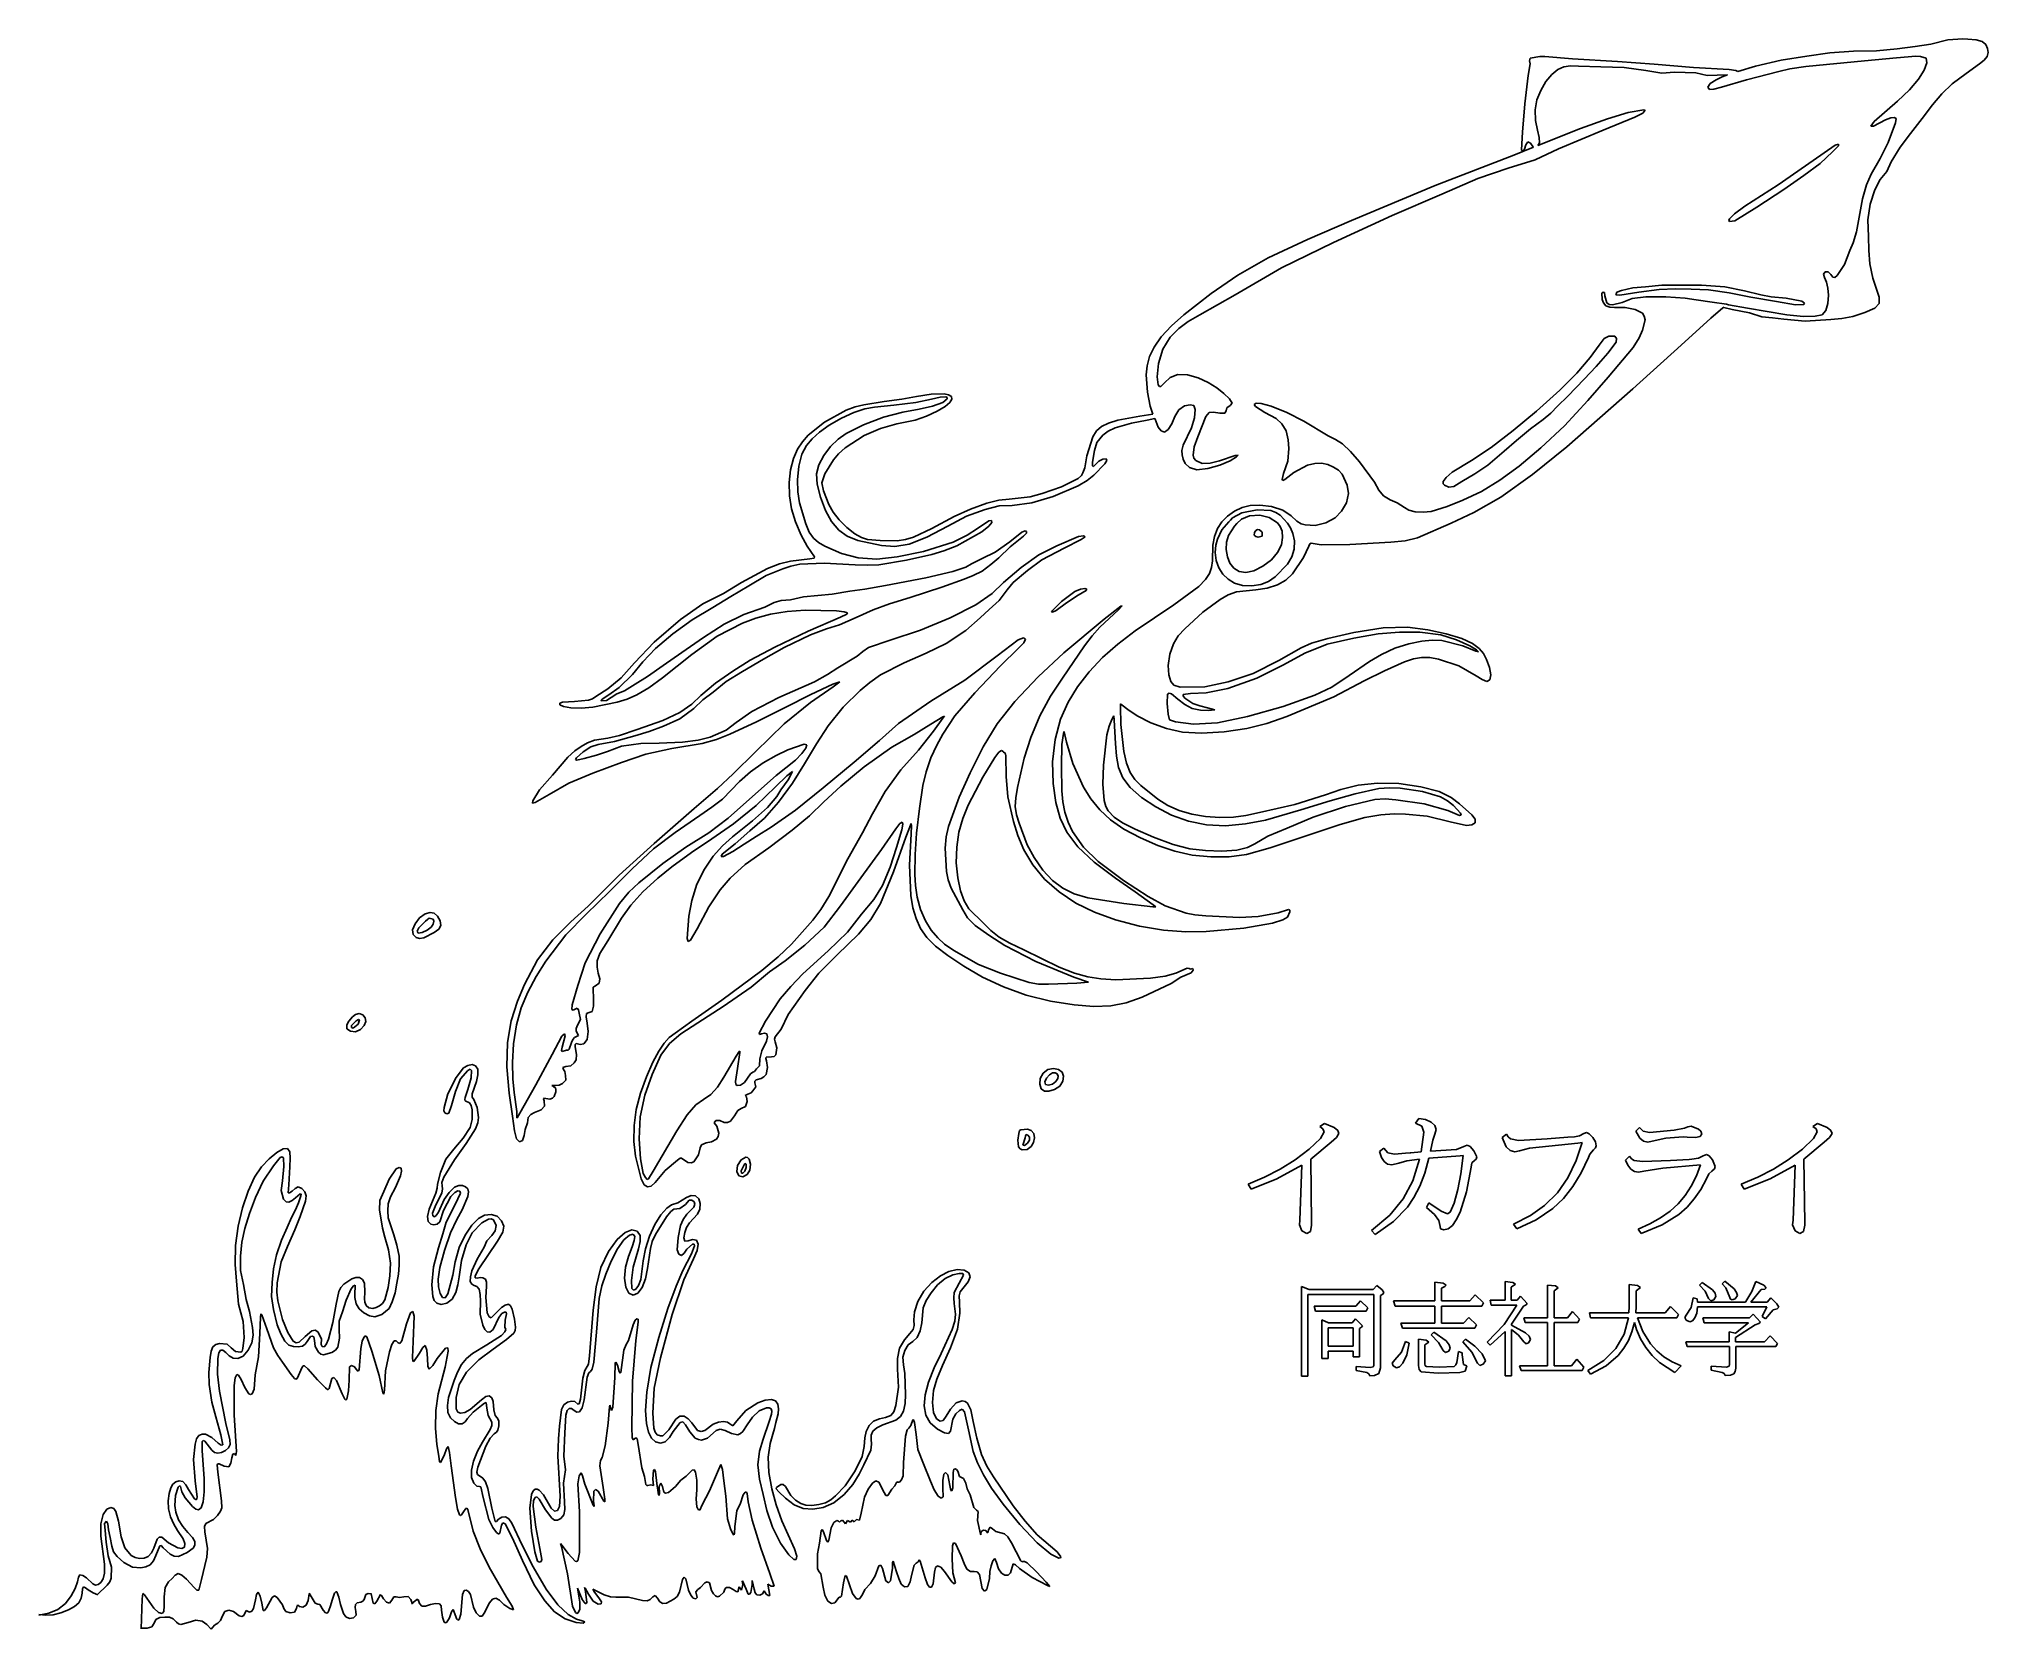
# Model space of a CAD drawing. Extents: x 9 to 251, y 3 to 201.
import ezdxf

# ---------------------------------------------------------------- set-up
doc = ezdxf.new("R2010")
doc.units = 0

msp = doc.modelspace()

# ---------------------------------------------------------------- linework, layer by layer
at = {"layer": 'Layer 1'}
for p, q in [((234.72986, 199.292216), (231.76156, 199.055021)), ((237.57516, 199.320638), (234.72986, 199.292216)), ((240.17345, 199.576436), (237.57516, 199.320638)), ((242.43016, 199.861174), (240.17345, 199.576436)), ((244.36493, 200.173816), (242.43016, 199.861174)), ((246.48935, 200.676628), (244.36493, 200.173816)), ((248.36572, 200.802201), (246.48935, 200.676628)), ((248.96413, 200.790316), (248.36572, 200.802201)), ((248.36572, 200.802201), (248.36572, 200.802201)), ((249.99915, 200.702657), (248.96413, 200.790316)), ((250.75679, 200.486975), (249.99915, 200.702657)), ((251.202351, 200.108822), (250.75679, 200.486975)), ((251.42031, 199.623979), (251.202351, 200.108822)), ((251.493914, 199.105848), (251.42031, 199.623979)), ((194.43723, 197.694381), (194.19021, 196.250024)), ((194.42896, 198.404932), (194.326051, 198.095993)), ((194.326051, 198.095993), (194.43723, 197.694381)), ((195.63354, 198.603886), (194.42896, 198.404932)), ((196.24384, 198.598201), (195.63354, 198.603886)), ((199.71132, 198.327934), (196.24384, 198.598201)), ((197.11665, 196.389034), (197.860886, 196.999335)), ((197.860886, 196.999335), (198.6225, 197.331612)), ((198.6225, 197.331612), (199.443098, 197.441577)), ((199.443098, 197.441577), (200.46063, 197.424113)), ((205.29496, 198.003406), (199.71132, 198.327934)), ((200.46063, 197.424113), (203.24858, 197.323861)), ((203.24858, 197.323861), (206.14452, 197.230843)), ((209.89003, 197.678878), (205.29496, 198.003406)), ((206.14452, 197.230843), (208.83997, 196.875826)), ((208.83997, 196.875826), (210.81711, 196.543546)), ((214.77862, 197.261849), (209.89003, 197.678878)), ((219.25018, 196.999333), (214.77862, 197.261849)), ((220.07479, 196.881521), (219.25018, 196.999333)), ((220.29508, 196.739917), (220.07479, 196.881521)), ((222.4996, 197.422563), (220.29508, 196.739917)), ((225.72111, 198.144482), (222.4996, 197.422563)), ((225.39968, 196.731649), (226.782294, 197.076163)), ((228.90747, 198.656596), (225.72111, 198.144482)), ((226.782294, 197.076163), (228.79895, 197.385872)), ((228.79895, 197.385872), (236.09567, 198.09694)), ((231.76156, 199.055021), (228.90747, 198.656596)), ((236.09567, 198.09694), (240.08819, 198.438521)), ((240.08819, 198.438521), (242.47667, 198.645227)), ((242.47667, 198.645227), (243.09421, 198.637476)), ((242.47667, 198.645227), (242.47667, 198.645227)), ((243.549671, 196.927173), (242.83841, 195.783386)), ((243.09421, 198.637476), (243.77359, 198.393336)), ((243.86263, 197.822022), (243.549671, 196.927173)), ((243.77359, 198.393336), (243.86263, 197.822022)), ((248.75588, 196.503756), (250.44363, 197.689213)), ((250.44363, 197.689213), (251.030466, 198.159802)), ((251.030466, 198.159802), (251.38259, 198.609053)), ((251.38259, 198.609053), (251.493914, 199.105848)), ((194.19021, 196.250024), (193.76543, 192.705538)), ((195.259353, 193.231636), (195.74206, 194.396908)), ((195.74206, 194.396908), (196.388806, 195.485645)), ((196.388806, 195.485645), (197.11665, 196.389034)), ((210.81711, 196.543546), (212.43096, 196.644316)), ((212.43096, 196.644316), (215.05664, 196.574552)), ((215.05664, 196.574552), (216.47774, 196.257776)), ((216.47774, 196.257776), (217.72883, 196.28103)), ((216.8679, 195.25577), (216.590127, 194.778941)), ((216.590127, 194.778941), (216.77488, 194.486308)), ((216.77488, 194.486308), (217.32946, 194.527068)), ((217.611305, 195.725113), (216.8679, 195.25577)), ((217.32946, 194.527068), (218.26471, 194.81342)), ((218.3629, 196.063472), (217.611305, 195.725113)), ((217.72883, 196.28103), (219.03986, 196.320304)), ((218.26471, 194.81342), (221.3932, 195.710522)), ((219.03986, 196.320304), (218.3629, 196.063472)), ((221.3932, 195.710522), (225.39968, 196.731649)), ((241.70861, 194.475831), (240.2303, 193.061588)), ((242.83841, 195.783386), (241.70861, 194.475831)), ((245.74004, 193.943705), (247.01076, 195.214429)), ((247.01076, 195.214429), (248.75588, 196.503756)), ((193.76543, 192.705538), (193.45641, 189.167769)), ((195.03151, 191.979484), (195.259353, 193.231636)), ((195.104669, 190.646345), (195.03151, 191.979484)), ((208.59657, 191.985168), (206.64423, 191.649272)), ((208.76762, 191.914372), (208.59657, 191.985168)), ((240.2303, 193.061588), (237.31885, 190.510323)), ((243.29316, 190.889628), (244.55458, 192.577897)), ((244.55458, 192.577897), (245.74004, 193.943705)), ((195.33898, 189.423568), (195.104669, 190.646345)), ((200.68336, 189.64836), (195.38032, 187.519291)), ((204.061906, 190.863178), (200.68336, 189.64836)), ((203.54106, 189.423568), (207.48139, 191.036389)), ((206.64423, 191.649272), (204.061906, 190.863178)), ((207.48139, 191.036389), (208.484329, 191.574906)), ((208.484329, 191.574906), (208.76762, 191.914372)), ((237.31885, 190.510323), (236.906378, 189.946269)), ((236.906378, 189.946269), (237.20516, 189.922762)), ((237.20516, 189.922762), (238.72238, 190.738216)), ((238.72238, 190.738216), (239.370957, 190.963484)), ((239.97398, 190.368213), (239.04484, 187.892912)), ((239.370957, 190.963484), (239.81327, 191.003833)), ((239.81327, 191.003833), (240.039429, 190.895846)), ((240.039429, 190.895846), (239.97398, 190.368213)), ((241.83278, 189.021525), (243.29316, 190.889628)), ((194.83979, 187.30225), (192.39446, 186.320398)), ((193.45641, 189.167769), (193.32618, 186.994259)), ((193.72254, 187.052136), (193.905165, 187.624336)), ((193.905165, 187.624336), (194.12355, 188.000916)), ((194.12355, 188.000916), (194.454459, 187.814157)), ((194.454459, 187.814157), (194.7571, 187.417489)), ((194.7571, 187.417489), (194.83979, 187.30225)), ((195.04856, 185.748857), (197.96776, 187.116732)), ((195.55303, 188.500722), (195.33898, 189.423568)), ((195.38032, 187.519291), (195.58444, 187.873275)), ((195.58444, 187.873275), (195.55303, 188.500722)), ((197.96776, 187.116732), (203.54106, 189.423568)), ((232.42555, 187.570718), (229.69435, 185.645597)), ((232.12208, 186.717222), (232.86178, 187.466396)), ((232.871271, 187.692812), (232.42555, 187.570718)), ((232.42555, 187.570718), (232.42555, 187.570718)), ((232.86178, 187.466396), (232.871271, 187.692812)), ((239.04484, 187.892912), (238.06816, 185.911121)), ((239.43345, 185.484273), (240.55276, 187.314653)), ((240.55276, 187.314653), (241.83278, 189.021525)), ((192.39446, 186.320398), (182.59506, 182.543884)), ((187.92341, 183.401196), (191.70044, 184.707576)), ((191.70044, 184.707576), (195.04856, 185.748857)), ((193.32618, 186.994259), (193.492852, 186.767453)), ((193.492852, 186.767453), (193.72254, 187.052136)), ((229.69435, 185.645597), (225.33205, 182.639401)), ((228.53741, 183.78689), (230.5858, 185.285252)), ((230.5858, 185.285252), (232.12208, 186.717222)), ((238.06816, 185.911121), (236.93024, 183.938631)), ((238.86449, 184.289514), (239.43345, 185.484273)), ((182.59506, 182.543884), (172.14246, 178.175159)), ((183.41154, 181.46178), (187.92341, 183.401196)), ((225.33205, 182.639401), (221.1689, 179.946157)), ((226.0528, 182.051457), (228.53741, 183.78689)), ((236.345679, 182.61921), (235.83935, 180.894373)), ((236.93024, 183.938631), (236.345679, 182.61921)), ((237.38551, 181.994564), (238.06816, 183.274589)), ((238.06816, 183.274589), (238.86449, 184.289514)), ((177.22587, 178.807678), (183.41154, 181.46178)), ((221.1689, 179.946157), (219.885104, 179.009685)), ((219.91712, 178.153832), (222.69572, 179.841855)), ((222.69572, 179.841855), (226.0528, 182.051457)), ((235.83935, 180.894373), (235.09986, 176.750439)), ((236.5127, 178.248539), (236.80673, 180.192607)), ((236.80673, 180.192607), (237.38551, 181.994564)), ((172.14246, 178.175159), (166.681395, 175.817029)), ((169.91728, 175.439408), (177.22587, 178.807678)), ((219.26277, 178.371938), (219.192972, 178.16049)), ((219.192972, 178.16049), (219.280532, 178.038839)), ((219.885104, 179.009685), (219.26277, 178.371938)), ((219.280532, 178.038839), (219.91712, 178.153832)), ((236.59796, 176.181482), (236.5127, 178.248539)), ((166.681395, 175.817029), (161.77152, 173.520146)), ((163.44532, 172.25459), (169.91728, 175.439408)), ((234.683666, 175.386049), (234.27459, 174.427067)), ((235.09986, 176.750439), (234.683666, 175.386049)), ((236.6269, 174.427067), (236.59796, 176.181482)), ((161.77152, 173.520146), (157.974283, 171.373935)), ((233.59194, 172.672652), (232.70983, 171.335266)), ((234.27459, 174.427067), (233.59194, 172.672652)), ((236.76901, 172.76722), (236.6269, 174.427067)), ((237.1385, 171.003503), (236.76901, 172.76722)), ((157.974283, 171.373935), (154.66705, 169.089925)), ((157.64774, 168.906474), (163.44532, 172.25459)), ((210.82264, 170.112019), (208.78374, 169.922354)), ((213.10811, 170.130989), (210.82264, 170.112019)), ((215.78239, 170.121489), (213.10811, 170.130989)), ((218.70324, 169.89389), (215.78239, 170.121489)), ((231.208099, 171.77265), (230.99365, 171.496497)), ((230.99365, 171.496497), (231.094414, 171.055506)), ((231.094414, 171.055506), (231.34454, 170.47227)), ((231.57191, 171.771415), (231.208099, 171.77265)), ((231.34454, 170.47227), (231.532889, 169.743262)), ((231.884841, 171.445413), (231.57191, 171.771415)), ((232.14087, 171.098071), (231.884841, 171.445413)), ((232.389789, 171.049525), (232.14087, 171.098071)), ((232.70983, 171.335266), (232.389789, 171.049525)), ((237.90693, 168.623287), (237.1385, 171.003503)), ((154.66705, 169.089925), (151.254969, 166.423204)), ((153.25835, 166.435824), (157.64774, 168.906474)), ((203.51135, 169.240722), (203.34934, 169.1354)), ((203.34934, 169.1354), (203.40309, 168.347852)), ((203.40309, 168.347852), (203.557599, 167.894197)), ((203.67336, 169.189661), (203.51135, 169.240722)), ((203.557599, 167.894197), (203.85112, 167.5448)), ((203.71986, 168.788135), (203.67336, 169.189661)), ((203.98238, 167.91532), (203.71986, 168.788135)), ((204.253629, 167.700117), (203.98238, 167.91532)), ((204.66968, 167.676058), (204.253629, 167.700117)), ((205.91301, 167.96958), (204.66968, 167.676058)), ((205.20856, 169.239556), (205.12316, 168.888677)), ((205.12316, 168.888677), (205.60957, 168.878877)), ((205.82496, 169.438707), (205.20856, 169.239556)), ((205.60957, 168.878877), (205.60962, 168.878821)), ((205.60962, 168.878821), (207.982, 169.237739)), ((207.23797, 169.761137), (205.82496, 169.438707)), ((207.15635, 168.455855), (205.91301, 167.96958)), ((208.83997, 168.679614), (207.15635, 168.455855)), ((208.78374, 169.922354), (207.23797, 169.761137)), ((207.982, 169.237739), (210.49506, 169.553087)), ((211.34214, 168.67238), (208.83997, 168.679614)), ((210.49506, 169.553087), (212.53241, 169.647087)), ((213.72856, 168.486861), (211.34214, 168.67238)), ((212.53241, 169.647087), (214.51165, 169.611797)), ((215.13416, 168.278088), (213.72856, 168.486861)), ((214.51165, 169.611797), (216.6359, 169.533527)), ((217.11905, 168.007821), (215.13416, 168.278088)), ((216.6359, 169.533527), (219.23432, 169.173161)), ((218.91067, 167.745304), (217.11905, 168.007821)), ((221.14993, 169.410244), (218.70324, 169.89389)), ((219.16388, 167.664689), (218.91067, 167.745304)), ((221.51051, 167.266781), (219.16388, 167.664689)), ((219.23432, 169.173161), (221.92758, 168.632616)), ((223.16987, 168.888665), (221.14993, 169.410244)), ((221.92758, 168.632616), (225.13292, 168.073104)), ((224.46908, 168.680032), (223.16987, 168.888665)), ((226.31831, 168.480883), (224.46908, 168.680032)), ((225.13292, 168.073104), (227.51322, 167.646359)), ((228.27187, 168.101553), (226.31831, 168.480883)), ((227.51322, 167.646359), (228.52792, 167.684289)), ((228.609719, 167.871582), (228.27187, 168.101553)), ((228.52792, 167.684289), (228.609719, 167.871582)), ((231.525805, 167.830179), (231.28769, 166.944836)), ((231.60033, 168.850663), (231.525805, 167.830179)), ((231.532889, 169.743262), (231.60033, 168.850663)), ((237.39481, 167.266781), (237.942485, 167.841901)), ((237.942485, 167.841901), (237.90693, 168.623287)), ((151.254969, 166.423204), (149.708715, 165.03339)), ((150.64507, 164.7212), (151.813901, 165.578512)), ((151.813901, 165.578512), (153.25835, 166.435824)), ((203.85112, 167.5448), (204.342467, 167.365072)), ((204.342467, 167.365072), (204.95545, 167.312773)), ((204.95545, 167.312773), (206.25304, 167.312773)), ((206.25304, 167.312773), (207.51963, 167.096765)), ((207.51963, 167.096765), (208.41519, 166.609973)), ((208.41519, 166.609973), (208.652746, 166.240263)), ((208.73971, 165.783667), (208.44619, 164.509326)), ((208.652746, 166.240263), (208.73971, 165.783667)), ((213.25778, 162.640706), (216.95678, 165.99244)), ((216.95678, 165.99244), (218.43163, 167.289518)), ((218.43163, 167.289518), (218.55824, 167.353597)), ((218.55824, 167.353597), (218.56082, 167.342745)), ((218.56082, 167.342745), (219.60417, 167.096248)), ((219.60417, 167.096248), (221.75701, 166.669401)), ((226.40375, 166.413603), (221.51051, 167.266781)), ((221.75701, 166.669401), (223.32177, 166.176408)), ((223.32177, 166.176408), (224.6111, 166.043599)), ((224.6111, 166.043599), (226.05287, 165.863249)), ((226.05287, 165.863249), (228.6894, 165.626571)), ((228.491332, 166.220296), (226.40375, 166.413603)), ((229.96012, 166.233252), (228.491332, 166.220296)), ((228.6894, 165.626571), (231.89437, 165.816223)), ((230.83017, 166.436126), (229.96012, 166.233252)), ((231.28769, 166.944836), (230.83017, 166.436126)), ((231.89437, 165.816223), (233.25992, 165.950069)), ((233.25992, 165.950069), (234.62547, 166.20483)), ((234.62547, 166.20483), (236.145283, 166.686018)), ((236.145283, 166.686018), (237.39481, 167.266781)), ((148.44003, 163.679919), (147.543993, 162.405544)), ((149.708715, 165.03339), (148.44003, 163.679919)), ((148.624, 162.148747), (149.53501, 163.618714)), ((149.53501, 163.618714), (150.64507, 164.7212)), ((203.022, 162.647008), (203.64043, 163.460388)), ((203.64043, 163.460388), (204.23198, 163.742717)), ((205.12602, 163.023467), (204.10425, 161.618538)), ((204.23198, 163.742717), (204.98486, 163.736017)), ((204.98486, 163.736017), (205.189041, 163.480575)), ((205.189041, 163.480575), (205.12602, 163.023467)), ((208.020605, 163.546952), (207.26487, 162.32393)), ((208.44619, 164.509326), (208.020605, 163.546952)), ((146.982903, 161.201985), (146.685936, 160.04819)), ((147.543993, 162.405544), (146.982903, 161.201985)), ((147.92999, 158.678158), (148.093256, 160.336891)), ((148.093256, 160.336891), (148.624, 162.148747)), ((200.23231, 159.158222), (201.91285, 161.107643)), ((201.91285, 161.107643), (203.022, 162.647008)), ((204.10425, 161.618538), (202.65227, 159.991783)), ((207.26487, 162.32393), (204.16015, 158.632682)), ((207.22611, 157.188326), (213.25778, 162.640706)), ((146.685936, 160.04819), (146.58227, 158.923104)), ((146.58227, 158.923104), (146.720033, 156.76932)), ((148.065075, 157.68542), (147.92999, 158.678158)), ((148.863828, 157.953515), (148.39921, 157.47358)), ((149.54281, 158.617179), (148.863828, 157.953515)), ((150.520154, 158.961536), (149.54281, 158.617179)), ((151.72717, 158.923104), (150.520154, 158.961536)), ((153.044026, 158.560805), (151.72717, 158.923104)), ((154.29963, 157.984143), (153.044026, 158.560805)), ((155.353541, 157.305181), (154.29963, 157.984143)), ((198.14173, 157.013865), (200.23231, 159.158222)), ((201.16668, 158.391909), (199.11643, 156.294608)), ((202.65227, 159.991783), (201.16668, 158.391909)), ((204.16015, 158.632682), (201.618316, 155.722038)), ((113.88814, 155.612712), (111.37046, 155.187931)), ((116.09679, 155.921737), (113.88814, 155.612712)), ((115.10098, 155.165194), (117.83467, 155.481453)), ((117.94267, 156.215259), (116.09679, 155.921737)), ((117.83467, 155.481453), (119.79631, 155.890731)), ((119.75755, 156.524284), (117.94267, 156.215259)), ((121.3714, 156.585779), (119.75755, 156.524284)), ((119.79631, 155.890731), (120.87738, 156.160999)), ((120.87738, 156.160999), (121.61118, 156.199756)), ((121.75794, 155.960494), (121.20966, 155.473702)), ((121.943031, 156.460398), (121.3714, 156.585779)), ((121.500071, 154.981464), (122.09746, 155.489205)), ((121.61118, 156.199756), (121.768549, 156.117776)), ((121.768549, 156.117776), (121.75794, 155.960494)), ((122.28298, 156.230762), (121.943031, 156.460398)), ((122.09746, 155.489205), (122.346606, 155.906321)), ((122.346606, 155.906321), (122.28298, 156.230762)), ((146.720033, 156.76932), (147.07216, 155.044271)), ((148.213929, 157.480924), (148.065075, 157.68542)), ((148.39921, 157.47358), (148.213929, 157.480924)), ((156.23904, 156.595597), (155.353541, 157.305181)), ((156.966391, 155.927085), (156.23904, 156.595597)), ((157.28032, 155.41169), (156.966391, 155.927085)), ((195.22433, 154.425845), (198.14173, 157.013865)), ((199.11643, 156.294608), (197.84595, 155.010682)), ((201.618316, 155.722038), (198.70002, 152.585506)), ((199.01679, 149.967578), (207.22611, 157.188326)), ((109.17732, 154.539392), (106.45913, 153.025789)), ((107.06117, 152.678007), (108.57583, 153.533363)), ((108.57583, 153.533363), (110.14263, 154.238118)), ((110.29705, 154.944753), (109.17732, 154.539392)), ((110.14263, 154.238118), (111.505815, 154.683129)), ((111.37046, 155.187931), (110.29705, 154.944753)), ((113.82664, 153.643323), (111.33946, 152.716764)), ((111.505815, 154.683129), (112.70682, 154.925415)), ((112.70682, 154.925415), (115.10098, 155.165194)), ((116.2358, 154.292379), (113.82664, 153.643323)), ((115.50251, 152.848022), (117.75715, 153.265051)), ((118.27495, 154.67065), (116.2358, 154.292379)), ((117.75715, 153.265051), (119.16774, 153.765129)), ((119.92756, 155.018433), (118.27495, 154.67065)), ((119.16774, 153.765129), (120.51461, 154.392631)), ((121.20966, 155.473702), (119.92756, 155.018433)), ((120.51461, 154.392631), (121.500071, 154.981464)), ((143.04967, 153.296057), (141.88162, 152.921533)), ((145.78335, 153.797835), (143.04967, 153.296057)), ((144.73328, 152.894531), (146.68717, 153.288306)), ((147.40186, 154.027795), (145.78335, 153.797835)), ((146.68717, 153.288306), (147.62975, 153.491911)), ((147.07216, 155.044271), (147.40186, 154.027795)), ((147.62975, 153.491911), (147.66437, 153.411296)), ((147.66437, 153.411296), (148.07262, 152.41084)), ((149.74693, 152.819084), (150.132332, 153.742741)), ((150.132332, 153.742741), (150.62491, 154.574532)), ((150.62491, 154.574532), (151.339336, 155.051823)), ((151.339336, 155.051823), (152.05377, 155.207568)), ((152.05377, 155.207568), (152.515748, 155.100436)), ((152.582083, 153.594768), (152.21707, 152.349345)), ((152.515748, 155.100436), (152.6868, 154.595203)), ((152.6868, 154.595203), (152.582083, 153.594768)), ((153.0134, 151.206262), (154.01385, 153.737891)), ((154.01385, 153.737891), (154.422086, 154.232925)), ((154.422086, 154.232925), (154.95282, 154.268608)), ((154.95282, 154.268608), (155.726069, 154.146126)), ((155.726069, 154.146126), (156.36152, 154.146134)), ((156.36152, 154.146134), (156.532346, 154.447205)), ((156.532346, 154.447205), (156.62662, 154.840149)), ((156.62662, 154.840149), (157.014715, 155.11061)), ((157.014715, 155.11061), (157.28032, 155.41169)), ((160.27911, 155.388953), (160.039758, 155.252883)), ((160.039758, 155.252883), (160.1711, 154.995178)), ((160.1711, 154.995178), (161.33692, 154.230367)), ((160.913462, 155.380135), (160.27911, 155.388953)), ((162.15599, 155.04117), (160.913462, 155.380135)), ((161.33692, 154.230367), (162.75802, 153.481576)), ((164.107749, 154.23331), (162.15599, 155.04117)), ((162.75802, 153.481576), (163.472405, 152.84347)), ((166.23326, 153.164799), (164.107749, 154.23331)), ((169.23773, 151.318917), (166.23326, 153.164799)), ((192.30692, 152.005871), (195.22433, 154.425845)), ((196.04441, 153.357033), (194.47815, 152.187382)), ((197.0124, 154.170412), (196.04441, 153.357033)), ((197.84595, 155.010682), (197.0124, 154.170412)), ((104.45099, 151.396431), (103.722252, 150.595083)), ((104.216365, 150.134482), (104.93726, 150.9639)), ((106.45913, 153.025789), (104.45099, 151.396431)), ((104.93726, 150.9639), (105.857307, 151.803576)), ((105.857307, 151.803576), (107.06117, 152.678007)), ((108.182059, 150.908834), (107.23118, 150.006335)), ((109.18507, 151.62019), (108.182059, 150.908834)), ((109.03055, 149.844071), (111.40922, 151.373177)), ((111.33946, 152.716764), (109.18507, 151.62019)), ((111.40922, 151.373177), (113.4401, 152.230489)), ((113.4401, 152.230489), (115.50251, 152.848022)), ((139.89844, 151.19541), (139.18065, 148.84775)), ((140.358141, 151.963885), (139.89844, 151.19541)), ((140.98003, 152.477502), (140.358141, 151.963885)), ((140.43174, 150.515865), (141.15728, 151.434672)), ((141.88162, 152.921533), (140.98003, 152.477502)), ((141.15728, 151.434672), (141.822383, 151.904896)), ((141.822383, 151.904896), (142.67863, 152.32299)), ((142.67863, 152.32299), (144.73328, 152.894531)), ((148.07262, 152.41084), (148.414509, 151.966852)), ((148.414509, 151.966852), (148.84828, 151.798474)), ((148.84828, 151.798474), (149.312916, 152.109726)), ((149.312916, 152.109726), (149.74693, 152.819084)), ((152.21707, 152.349345), (151.17579, 150.185653)), ((152.554095, 149.943107), (153.0134, 151.206262)), ((163.472405, 152.84347), (164.02461, 151.944718)), ((164.02461, 151.944718), (164.277589, 150.830509)), ((164.277589, 150.830509), (164.33364, 149.751054)), ((170.160545, 150.861341), (169.23773, 151.318917)), ((171.01385, 150.34585), (170.160545, 150.861341)), ((189.55084, 149.874954), (192.30692, 152.005871)), ((192.71695, 150.74212), (191.20447, 149.417856)), ((194.47815, 152.187382), (192.71695, 150.74212)), ((198.70002, 152.585506), (195.762544, 149.819748)), ((102.613114, 148.492562), (102.25009, 147.087134)), ((103.11515, 149.666305), (102.613114, 148.492562)), ((103.722252, 150.595083), (103.11515, 149.666305)), ((103.272432, 147.532695), (103.66344, 149.056006)), ((103.66344, 149.056006), (104.216365, 150.134482)), ((106.38081, 148.892214), (105.75634, 147.72017)), ((107.23118, 150.006335), (106.38081, 148.892214)), ((106.50513, 146.600342), (107.57845, 148.33822)), ((107.57845, 148.33822), (108.206029, 149.105626)), ((108.206029, 149.105626), (109.03055, 149.844071)), ((139.18065, 148.84775), (138.92537, 147.334147)), ((139.8757, 148.05245), (140.13822, 149.504041)), ((140.13822, 149.504041), (140.43174, 150.515865)), ((141.170904, 148.425995), (140.671, 148.183708)), ((141.56655, 148.453975), (141.170904, 148.425995)), ((141.41256, 147.828174), (141.663322, 148.259813)), ((141.663322, 148.259813), (141.56655, 148.453975)), ((151.17579, 150.185653), (151.007367, 149.49647)), ((151.007367, 149.49647), (151.05331, 148.960404)), ((151.05331, 148.960404), (151.178456, 148.42701)), ((151.178456, 148.42701), (151.4414, 147.8783)), ((152.40103, 148.940251), (152.554095, 149.943107)), ((152.516119, 148.550747), (152.40103, 148.940251)), ((152.755532, 148.243525), (152.516119, 148.550747)), ((153.52345, 147.898971), (152.755532, 148.243525)), ((155.68765, 148.204895), (154.544312, 147.921784)), ((157.6679, 148.899426), (155.68765, 148.204895)), ((155.74915, 147.694849), (157.019842, 148.233355)), ((157.019842, 148.233355), (157.83119, 148.695304)), ((158.04047, 148.935167), (157.6679, 148.899426)), ((157.83119, 148.695304), (158.04047, 148.935167)), ((164.33364, 149.751054), (164.20238, 148.183708)), ((172.040831, 149.382409), (171.01385, 150.34585)), ((173.16049, 148.106193), (172.040831, 149.382409)), ((184.69745, 146.802935), (187.12415, 148.241473)), ((187.12415, 148.241473), (189.55084, 149.874954)), ((191.20447, 149.417856), (189.1475, 147.683548)), ((195.762544, 149.819748), (193.03938, 147.557906)), ((194.737356, 146.506774), (199.01679, 149.967578)), ((102.25009, 147.087134), (102.068574, 145.508751)), ((103.08415, 145.858785), (103.272432, 147.532695)), ((103.130482, 144.356764), (103.08415, 145.858785)), ((105.75634, 147.72017), (105.476268, 146.604177)), ((105.476268, 146.604177), (105.55531, 145.326001)), ((106.14236, 145.480514), (106.50513, 146.600342)), ((138.09131, 146.005546), (136.00617, 144.955481)), ((138.504509, 146.406179), (138.09131, 146.005546)), ((138.66285, 146.708346), (138.504509, 146.406179)), ((138.92537, 147.334147), (138.66285, 146.708346)), ((139.198835, 145.753719), (140.0607, 146.438078)), ((139.866969, 147.595853), (139.8757, 148.05245)), ((139.99146, 147.504163), (139.866969, 147.595853)), ((140.671, 148.183708), (139.99146, 147.504163)), ((140.0607, 146.438078), (141.41256, 147.828174)), ((151.4414, 147.8783), (151.95678, 147.367975)), ((151.95678, 147.367975), (152.87026, 147.102637)), ((152.87026, 147.102637), (154.240791, 147.253281)), ((154.544312, 147.921784), (153.52345, 147.898971)), ((154.240791, 147.253281), (155.74915, 147.694849)), ((163.7006, 146.654602), (163.50733, 145.874288)), ((163.50733, 145.874288), (163.596262, 145.765215)), ((163.596262, 145.765215), (163.84736, 145.882039)), ((164.20238, 148.183708), (163.7006, 146.654602)), ((163.84736, 145.882039), (164.95169, 146.770357)), ((164.95169, 146.770357), (166.68905, 147.658158)), ((166.68905, 147.658158), (167.570509, 147.894655)), ((167.570509, 147.894655), (168.41143, 147.928426)), ((168.41143, 147.928426), (169.208771, 147.744147)), ((169.208771, 147.744147), (169.92503, 147.426648)), ((169.92503, 147.426648), (170.522504, 147.050078)), ((170.522504, 147.050078), (170.99835, 146.546082)), ((170.99835, 146.546082), (171.60865, 145.171488)), ((175.03738, 145.542525), (173.16049, 148.106193)), ((183.58829, 145.646724), (183.943726, 146.154245)), ((183.943726, 146.154245), (184.69745, 146.802935)), ((187.53418, 146.601285), (185.90071, 145.619854)), ((189.1475, 147.683548), (187.53418, 146.601285)), ((190.647079, 145.79141), (188.35905, 144.407194)), ((193.03938, 147.557906), (190.647079, 145.79141)), ((190.77647, 143.688892), (194.737356, 146.506774)), ((102.068574, 145.508751), (102.09558, 143.866659)), ((102.09558, 143.866659), (102.351235, 142.249606)), ((103.36217, 142.970589), (103.130482, 144.356764)), ((105.55531, 145.326001), (105.96379, 143.703327)), ((105.96379, 143.703327), (106.59814, 142.028528)), ((106.33511, 144.484192), (106.14236, 145.480514)), ((107.02241, 142.792822), (106.33511, 144.484192)), ((129.49597, 143.441878), (128.200425, 143.30368)), ((132.10615, 143.7354), (129.49597, 143.441878)), ((133.58151, 144.144678), (132.10615, 143.7354)), ((132.29167, 142.993844), (134.9561, 143.773641)), ((136.00617, 144.955481), (133.58151, 144.144678)), ((134.9561, 143.773641), (138.07633, 145.086739)), ((138.07633, 145.086739), (139.198835, 145.753719)), ((171.7859, 144.129175), (171.52338, 142.986092)), ((171.60865, 145.171488), (171.7859, 144.129175)), ((175.574081, 144.565538), (175.03738, 145.542525)), ((176.13395, 143.843404), (175.574081, 144.565538)), ((176.983514, 143.342346), (176.13395, 143.843404)), ((177.83307, 142.986092), (176.983514, 143.342346)), ((183.56897, 145.34425), (183.58829, 145.646746)), ((183.75635, 145.162753), (183.56897, 145.34425)), ((183.58829, 145.646746), (183.58829, 145.646724)), ((184.30756, 144.914034), (183.75635, 145.162753)), ((184.90584, 145.035029), (184.30756, 144.914034)), ((185.90071, 145.619854), (184.90584, 145.035029)), ((188.35905, 144.407194), (186.015211, 143.302693)), ((187.388184, 141.772605), (190.77647, 143.688892)), ((102.351235, 142.249606), (102.84437, 140.615177)), ((104.12646, 140.34491), (103.36217, 142.970589)), ((106.59814, 142.028528), (107.360737, 140.639238)), ((107.557237, 141.83232), (107.02241, 142.792822)), ((108.289, 140.854439), (107.557237, 141.83232)), ((122.62249, 141.263717), (119.83455, 139.788871)), ((121.83494, 140.074642), (124.15935, 141.302474)), ((124.665214, 142.179843), (122.62249, 141.263717)), ((124.15935, 141.302474), (126.49202, 142.152035)), ((126.68477, 142.939583), (124.665214, 142.179843)), ((126.49202, 142.152035), (128.25264, 142.600069)), ((128.200425, 143.30368), (126.68477, 142.939583)), ((128.25264, 142.600069), (129.87424, 142.631075)), ((129.87424, 142.631075), (132.29167, 142.993844)), ((156.69586, 141.33348), (155.976661, 140.631661)), ((157.582135, 141.949312), (156.69586, 141.33348)), ((157.3249, 141.102558), (157.06944, 140.840394)), ((158.50128, 141.720994), (157.3249, 141.102558)), ((158.5495, 142.414551), (157.582135, 141.949312)), ((158.44753, 140.927777), (157.84926, 140.396726)), ((159.45586, 141.351269), (158.44753, 140.927777)), ((160.41036, 142.124322), (158.50128, 141.720994)), ((159.544655, 142.656839), (158.5495, 142.414551)), ((160.72633, 141.431939), (159.45586, 141.351269)), ((160.71939, 142.684819), (159.544655, 142.656839)), ((162.08417, 142.023491), (160.41036, 142.124322)), ((162.172133, 142.509271), (160.71939, 142.684819)), ((161.89598, 141.149611), (160.72633, 141.431939)), ((162.93119, 140.504288), (161.89598, 141.149611)), ((162.726139, 141.795781), (162.08417, 142.023491)), ((163.58433, 142.067285), (162.172133, 142.509271)), ((163.26727, 141.452113), (162.726139, 141.795781)), ((164.16804, 140.463958), (163.26727, 141.452113)), ((164.627075, 141.356564), (163.58433, 142.067285)), ((165.34546, 140.692175), (164.627075, 141.356564)), ((170.11055, 141.094218), (168.93646, 140.483919)), ((170.92135, 141.951013), (170.11055, 141.094218)), ((171.52338, 142.986092), (170.92135, 141.951013)), ((178.78289, 142.399048), (177.83307, 142.986092)), ((179.31584, 142.081464), (178.78289, 142.399048)), ((180.08048, 141.850761), (179.31584, 142.081464)), ((181.082335, 141.81226), (180.08048, 141.850761)), ((182.07261, 141.912773), (181.082335, 141.81226)), ((184.06525, 142.522555), (182.07261, 141.912773)), ((186.015211, 143.302693), (184.06525, 142.522555)), ((184.56755, 140.452913), (187.388184, 141.772605)), ((102.84437, 140.615177), (103.547254, 138.959624)), ((103.547254, 138.959624), (104.29648, 137.564718)), ((104.57049, 139.329421), (104.12646, 140.34491)), ((105.08403, 138.568791), (104.57049, 139.329421)), ((105.722212, 138.027188), (105.08403, 138.568791)), ((107.360737, 140.639238), (108.25076, 139.580098)), ((108.25076, 139.580098), (109.303931, 138.814736)), ((109.245667, 139.895981), (108.289, 140.854439)), ((110.24288, 139.117078), (109.245667, 139.895981)), ((109.303931, 138.814736), (110.60617, 138.275269)), ((111.097343, 138.654689), (110.24288, 139.117078)), ((111.84175, 138.429781), (111.097343, 138.654689)), ((117.5799, 138.715552), (116.559349, 138.409464)), ((117.00836, 137.819482), (119.20926, 138.700049)), ((119.83455, 139.788871), (117.5799, 138.715552)), ((119.20926, 138.700049), (121.83494, 140.074642)), ((124.26012, 138.931559), (122.49898, 138.097502)), ((122.94702, 137.618978), (126.06724, 139.364091)), ((125.5267, 139.788871), (124.26012, 138.931559)), ((126.9323, 140.730933), (125.5267, 139.788871)), ((126.06724, 139.364091), (126.947639, 140.061186)), ((127.299082, 140.788047), (126.9323, 140.730933)), ((126.947639, 140.061186), (127.31833, 140.53818)), ((127.31833, 140.53818), (127.299082, 140.788047)), ((131.07934, 139.325334), (129.56573, 138.113005)), ((129.61173, 137.502706), (131.26434, 138.815804)), ((131.488705, 139.477974), (131.07934, 139.325334)), ((131.26434, 138.815804), (131.63333, 139.188457)), ((131.66638, 139.387345), (131.488705, 139.477974)), ((131.63333, 139.188457), (131.66638, 139.387345)), ((138.13007, 138.777047), (135.41964, 137.633964)), ((138.770051, 138.879347), (138.13007, 138.777047)), ((138.44685, 138.391024), (138.94087, 138.761544)), ((138.94087, 138.761544), (138.770051, 138.879347)), ((155.072121, 138.788803), (154.88099, 137.711479)), ((155.43702, 139.796623), (155.072121, 138.788803)), ((155.976661, 140.631661), (155.43702, 139.796623)), ((156.01409, 139.630405), (155.46959, 138.467472)), ((156.86108, 140.605117), (156.01409, 139.630405)), ((156.82074, 138.904416), (156.58379, 138.072549)), ((157.5669, 140.06735), (156.82074, 138.904416)), ((157.06944, 140.840394), (156.86108, 140.605117)), ((156.86108, 140.605117), (156.86108, 140.605117)), ((157.84926, 140.396726), (157.5669, 140.067348)), ((157.5669, 140.067348), (157.5669, 140.06735)), ((160.045689, 139.269095), (160.02049, 138.964917)), ((160.02049, 138.964917), (160.22047, 138.769135)), ((160.22214, 139.543022), (160.045689, 139.269095)), ((160.22047, 138.769135), (160.53136, 138.689311)), ((160.22218, 139.543019), (160.22214, 139.543022)), ((160.444855, 139.65478), (160.22218, 139.543019)), ((160.67257, 139.630409), (160.444855, 139.65478)), ((160.53136, 138.689311), (161.00192, 138.837201)), ((161.02212, 139.334636), (160.67257, 139.630409)), ((161.00192, 138.837201), (161.02212, 139.334636)), ((163.284946, 140.037102), (162.93119, 140.504288)), ((163.50257, 139.428748), (163.284946, 140.037102)), ((163.41517, 137.748214), (163.572307, 138.64898)), ((163.572307, 138.64898), (163.50257, 139.428748)), ((164.546161, 139.876611), (164.16804, 140.463958)), ((164.8537, 139.153142), (164.546161, 139.876611)), ((165.046955, 138.231372), (164.8537, 139.153142)), ((165.881099, 140.365137), (165.34546, 140.692175)), ((166.38778, 140.252409), (165.881099, 140.365137)), ((167.63886, 140.167143), (166.38778, 140.252409)), ((168.93646, 140.483919), (167.63886, 140.167143)), ((178.86334, 138.254779), (180.39726, 138.622534)), ((180.39726, 138.622534), (184.56755, 140.452913)), ((104.29648, 137.564718), (105.23854, 136.259371)), ((105.17304, 136.083736), (104.621, 136.012358)), ((105.23854, 136.259371), (105.17304, 136.083736)), ((106.52838, 137.572469), (105.722212, 138.027188)), ((108.57477, 136.645911), (106.52838, 137.572469)), ((110.66766, 136.104858), (108.57477, 136.645911)), ((110.60617, 138.275269), (113.57911, 137.657218)), ((112.97708, 135.9736), (110.66766, 136.104858)), ((113.40962, 138.267517), (111.84175, 138.429781)), ((115.5175, 136.236117), (112.97708, 135.9736)), ((115.533, 138.259766), (113.40962, 138.267517)), ((113.57911, 137.657218), (115.25498, 137.533712)), ((115.25498, 137.533712), (117.00836, 137.819482)), ((118.81549, 136.92393), (115.5175, 136.236117)), ((116.559349, 138.409464), (115.533, 138.259766)), ((116.68383, 135.834591), (119.82731, 136.521887)), ((122.49898, 138.097502), (118.81549, 136.92393)), ((119.82731, 136.521887), (121.34662, 136.977757)), ((121.34662, 136.977757), (122.94702, 137.618978)), ((127.75861, 136.846415), (126.13649, 136.035612)), ((127.21684, 135.28639), (128.18339, 136.135864)), ((129.56573, 138.113005), (127.75861, 136.846415)), ((128.18339, 136.135864), (129.61173, 137.502706)), ((133.17223, 136.483647), (130.96358, 134.900281)), ((135.41964, 137.633964), (133.17223, 136.483647)), ((133.5505, 135.888851), (136.33845, 137.348193)), ((136.33845, 137.348193), (138.44685, 138.391024)), ((154.88099, 137.711479), (154.82673, 135.757593)), ((155.25953, 137.698628), (155.16038, 136.793661)), ((155.16038, 136.793661), (155.276336, 135.81307)), ((155.46959, 138.467472), (155.25953, 137.698628)), ((156.58379, 138.072549), (156.53842, 137.170102)), ((156.53842, 137.170102), (156.682101, 136.264295)), ((156.682101, 136.264295), (157.00225, 135.449237)), ((162.17157, 135.879461), (162.952179, 136.798714)), ((162.952179, 136.798714), (163.41517, 137.748214)), ((164.16132, 135.348413), (164.718416, 136.258423)), ((164.718416, 136.258423), (165.02847, 137.223892)), ((164.78942, 134.135986), (166.16402, 136.174622)), ((165.02847, 137.223892), (165.046955, 138.231372)), ((166.16402, 136.174622), (166.84356, 137.595723)), ((166.84356, 137.595723), (166.959403, 137.881323)), ((166.959403, 137.881323), (167.12158, 137.935238)), ((167.12158, 137.935238), (168.38817, 137.734733)), ((168.38817, 137.734733), (171.94041, 137.772974)), ((171.94041, 137.772974), (177.06878, 138.08975)), ((177.06878, 138.08975), (178.86334, 138.254779)), ((99.361377, 134.776774), (96.141418, 133.06215)), ((97.021468, 132.629618), (99.191878, 133.903959)), ((99.191878, 133.903959), (101.26152, 134.769023)), ((100.855903, 135.356876), (99.361377, 134.776774)), ((102.23459, 135.711084), (100.855903, 135.356876)), ((101.26152, 134.769023), (102.261673, 135.10113)), ((104.621, 136.012358), (102.23459, 135.711084)), ((102.261673, 135.10113), (103.37767, 135.340564)), ((103.37767, 135.340564), (106.43588, 135.440816)), ((106.43588, 135.440816), (110.27389, 135.270801)), ((110.27389, 135.270801), (111.798266, 135.206107)), ((111.798266, 135.206107), (113.24735, 135.263049)), ((113.24735, 135.263049), (116.68383, 135.834591)), ((119.09351, 133.649194), (114.05815, 132.69163)), ((122.45299, 134.406254), (119.09351, 133.649194)), ((124.06685, 134.970044), (122.45299, 134.406254)), ((123.86634, 133.471427), (124.991704, 133.910729)), ((124.80065, 135.379321), (124.06685, 134.970044)), ((126.13649, 136.035612), (124.80065, 135.379321)), ((124.991704, 133.910729), (126.10548, 134.483252)), ((126.10548, 134.483252), (127.21684, 135.28639)), ((130.96358, 134.900281), (128.80092, 133.038896)), ((129.98276, 133.054399), (131.75888, 134.545264)), ((131.75888, 134.545264), (133.5505, 135.888851)), ((154.4407, 134.181978), (153.945614, 133.410741)), ((154.714805, 134.940826), (154.4407, 134.181978)), ((154.82673, 135.757593), (154.714805, 134.940826)), ((155.276336, 135.81307), (155.60404, 134.877853)), ((155.60404, 134.877853), (156.114087, 134.096404)), ((156.114087, 134.096404), (156.78042, 133.466206)), ((157.00225, 135.449237), (157.487925, 134.816516)), ((157.487925, 134.816516), (158.14502, 134.420753)), ((158.14502, 134.420753), (158.98024, 134.307316)), ((158.98024, 134.307316), (159.98688, 134.521588)), ((159.98688, 134.521588), (161.11704, 135.079526)), ((161.11704, 135.079526), (162.17157, 135.879461)), ((161.795974, 133.194807), (162.62868, 133.755269)), ((162.62868, 133.755269), (164.16132, 135.348413)), ((163.95431, 133.345153), (164.78942, 134.135986)), ((93.863005, 131.664303), (91.306571, 130.374976)), ((92.542155, 129.942444), (94.812817, 131.309285)), ((96.141418, 133.06215), (93.863005, 131.664303)), ((94.812817, 131.309285), (97.021468, 132.629618)), ((103.8717, 131.270528), (102.24234, 130.900008)), ((107.43944, 131.595056), (103.8717, 131.270528)), ((109.60985, 131.988831), (107.43944, 131.595056)), ((111.49397, 132.204838), (109.60985, 131.988831)), ((114.05815, 132.69163), (111.49397, 132.204838)), ((117.15512, 131.162524), (121.10114, 132.46012)), ((121.10114, 132.46012), (123.86634, 133.471427)), ((127.34933, 131.664303), (125.34894, 130.281958)), ((128.80092, 133.038896), (127.34933, 131.664303)), ((128.22163, 130.799756), (129.23346, 132.120089)), ((129.23346, 132.120089), (129.98276, 133.054399)), ((136.01584, 130.686684), (137.66379, 131.908999)), ((138.08941, 131.472453), (136.63791, 130.501143)), ((137.66379, 131.908999), (138.394999, 132.211849)), ((139.07163, 132.050874), (138.08941, 131.472453)), ((138.394999, 132.211849), (138.92976, 132.301877)), ((138.92976, 132.301877), (139.16031, 132.229577)), ((139.16031, 132.229577), (139.07163, 132.050874)), ((153.12037, 132.55262), (150.03115, 130.258704)), ((153.945614, 133.410741), (153.12037, 132.55262)), ((155.76879, 130.946), (156.786495, 131.514777)), ((156.78042, 133.466206), (157.588755, 132.974652)), ((156.786495, 131.514777), (157.83894, 131.880827)), ((157.588755, 132.974652), (158.56851, 132.679722)), ((157.83894, 131.880827), (160.2481, 132.12784)), ((158.56851, 132.679722), (159.715474, 132.636867)), ((159.715474, 132.636867), (160.84731, 132.820888)), ((160.2481, 132.12784), (161.63151, 132.364248)), ((160.84731, 132.820888), (161.795974, 133.194807)), ((161.63151, 132.364248), (162.92804, 132.768628)), ((162.92804, 132.768628), (163.95431, 133.345153)), ((91.306571, 130.374976), (88.510876, 128.451579)), ((89.99399, 128.405587), (92.542155, 129.942444)), ((96.411686, 129.061877), (93.97876, 127.849548)), ((99.029614, 129.996187), (96.411686, 129.061877)), ((97.914683, 128.606351), (99.740165, 129.108386)), ((100.1882, 130.567729), (99.029614, 129.996187)), ((99.740165, 129.108386), (101.826296, 129.43551)), ((101.0605, 130.806991), (100.1882, 130.567729)), ((102.24234, 130.900008), (101.0605, 130.806991)), ((101.826296, 129.43551), (104.05721, 129.594661)), ((104.05721, 129.594661), (107.94948, 129.525415)), ((107.94948, 129.525415), (108.931197, 129.393176)), ((109.255472, 129.103405), (108.45901, 128.737349)), ((108.931197, 129.393176), (109.31632, 129.255147)), ((109.31632, 129.255147), (109.255472, 129.103405)), ((110.43615, 128.675854), (112.5368, 129.648922)), ((112.5368, 129.648922), (114.57544, 130.405465)), ((114.57544, 130.405465), (117.15512, 131.162524)), ((125.34894, 130.281958), (122.11296, 128.6526)), ((125.87397, 128.629346), (126.9938, 129.679928)), ((126.9938, 129.679928), (128.22163, 130.799756)), ((134.777655, 129.373639), (134.79351, 129.486185)), ((134.887644, 129.355222), (134.777655, 129.373639)), ((134.79351, 129.486186), (136.01584, 130.686684)), ((134.79351, 129.486185), (134.79351, 129.486186)), ((135.35011, 129.551665), (134.887644, 129.355222)), ((136.63791, 130.501143), (135.35011, 129.551665)), ((140.78676, 127.463009), (143.10341, 129.633419)), ((143.40468, 130.119694), (141.31179, 128.498088)), ((143.10341, 129.633419), (143.563922, 130.140096)), ((143.563922, 130.140096), (143.40468, 130.119694)), ((150.03115, 130.258704), (145.20406, 127.023242)), ((151.39024, 127.29351), (153.6299, 129.339897)), ((153.6299, 129.339897), (155.76879, 130.946)), ((88.510876, 128.451579), (85.244409, 125.609892)), ((85.39117, 124.829578), (87.584318, 126.659957)), ((87.584318, 126.659957), (89.99399, 128.405587)), ((89.924227, 124.088538), (93.083207, 126.350932)), ((93.97876, 127.849548), (91.368583, 126.211922)), ((93.083207, 126.350932), (96.257174, 127.965304)), ((96.257174, 127.965304), (97.914683, 128.606351)), ((104.45099, 126.999988), (100.28845, 124.999593)), ((101.45479, 124.94585), (104.74451, 126.544202)), ((108.45901, 128.737349), (104.45099, 126.999988)), ((104.74451, 126.544202), (106.7294, 127.29351)), ((106.7294, 127.29351), (108.33551, 127.772034)), ((108.33551, 127.772034), (110.43615, 128.675854)), ((118.42171, 127.107992), (114.6452, 125.872408)), ((122.11296, 128.6526), (118.42171, 127.107992)), ((121.64942, 125.439876), (124.06685, 127.053731)), ((124.06685, 127.053731), (125.87397, 128.629346)), ((141.31179, 128.498088), (136.30744, 124.296794)), ((138.86388, 125.146354), (139.822414, 126.414729)), ((139.822414, 126.414729), (140.78676, 127.463009)), ((145.20406, 127.023242), (143.020619, 125.379998)), ((149.95364, 125.416622), (150.561889, 126.41009)), ((150.561889, 126.41009), (151.39024, 127.29351)), ((172.457861, 126.817321), (169.19122, 126.072913)), ((172.435355, 126.128499), (175.499935, 126.643161)), ((176.09519, 127.393762), (172.457861, 126.817321)), ((175.499935, 126.643161), (178.120035, 126.842006)), ((179.124712, 127.475921), (176.09519, 127.393762)), ((178.120035, 126.842006), (180.693345, 126.853706)), ((181.6561, 127.170003), (179.124712, 127.475921)), ((180.693345, 126.853706), (183.278355, 126.526192)), ((183.96312, 126.667796), (181.6561, 127.170003)), ((183.278355, 126.526192), (185.231735, 125.906257)), ((185.88788, 126.072913), (183.96312, 126.667796)), ((85.244409, 125.609892), (82.803731, 123.022453)), ((83.807804, 123.176965), (85.39117, 124.829578)), ((86.286723, 121.161584), (89.924227, 124.088538)), ((88.704146, 124.343302), (86.340983, 122.713944)), ((91.368583, 126.211922), (88.704146, 124.343302)), ((100.28845, 124.999593), (97.214738, 123.354732)), ((98.851847, 123.501493), (101.45479, 124.94585)), ((111.25373, 124.444621), (110.55191, 123.864262)), ((111.94976, 124.938098), (111.25373, 124.444621)), ((114.6452, 125.872408), (111.94976, 124.938098)), ((116.41357, 123.053459), (119.14001, 124.227547)), ((119.14001, 124.227547), (121.64942, 125.439876)), ((130.59255, 125.911165), (127.97462, 123.895268)), ((128.3994, 122.675187), (130.65456, 124.860583)), ((131.289465, 126.150431), (130.59255, 125.911165)), ((130.65456, 124.860583), (131.29731, 125.532466)), ((131.53461, 125.97266), (131.289465, 126.150431)), ((131.29731, 125.532466), (131.53461, 125.97266)), ((136.30744, 124.296794), (133.120817, 121.294627)), ((136.11469, 121.13833), (138.86388, 125.146354)), ((143.020619, 125.379998), (141.12679, 123.701998)), ((149.31285, 122.706193), (149.520299, 124.099058)), ((149.520299, 124.099058), (149.95364, 125.416622)), ((165.89375, 124.914844), (163.0903, 123.331478)), ((163.662695, 122.783196), (166.352975, 124.22191)), ((167.186273, 125.482294), (165.89375, 124.914844)), ((166.352975, 124.22191), (169.136835, 125.368201)), ((169.19122, 126.072913), (167.186273, 125.482294)), ((169.136835, 125.368201), (172.435355, 126.128499)), ((175.901991, 124.096159), (174.400405, 123.204274)), ((177.570265, 124.86523), (175.901991, 124.096159)), ((179.323329, 125.413525), (177.570265, 124.86523)), ((180.927255, 125.7425), (179.323329, 125.413525)), ((182.210998, 125.872634), (180.927255, 125.7425)), ((183.407005, 125.80099), (182.210998, 125.872634)), ((186.027095, 125.157663), (183.407005, 125.80099)), ((185.231735, 125.906257), (186.904385, 125.157657)), ((187.234495, 125.455121), (185.88788, 126.072913)), ((187.641275, 124.479243), (186.027095, 125.157663)), ((186.904385, 125.157657), (187.734865, 124.654688)), ((188.08878, 124.837329), (187.234495, 125.455121)), ((188.003875, 124.420753), (187.641275, 124.479243)), ((187.734865, 124.654688), (188.003875, 124.420753)), ((188.613095, 124.205015), (188.08878, 124.837329)), ((188.9926, 123.439482), (188.613095, 124.205015)), ((80.880851, 119.95649), (82.525712, 121.578613)), ((82.803731, 123.022453), (81.112878, 121.153833)), ((82.525712, 121.578613), (83.807804, 123.176965)), ((86.340983, 122.713944), (84.387097, 121.3316)), ((95.029342, 121.980139), (92.866683, 120.52028)), ((94.225773, 120.690295), (96.233919, 121.964636)), ((97.214738, 123.354732), (95.029342, 121.980139)), ((96.233919, 121.964636), (98.851847, 123.501493)), ((106.825734, 121.573629), (105.23079, 120.674792)), ((108.1195, 122.397168), (106.825734, 121.573629)), ((110.55191, 123.864262), (108.1195, 122.397168)), ((112.112022, 120.602522), (113.44786, 121.539856)), ((113.44786, 121.539856), (116.41357, 123.053459)), ((127.97462, 123.895268), (123.97434, 120.891317)), ((125.20218, 119.292448), (128.3994, 122.675187)), ((139.44406, 121.899857), (137.99881, 120.034005)), ((141.12679, 123.701998), (139.44406, 121.899857)), ((149.374694, 121.548672), (149.31285, 122.706193)), ((149.62187, 120.721301), (149.374694, 121.548672)), ((159.91634, 121.686617), (156.80387, 120.65929)), ((163.0903, 123.331478), (159.91634, 121.686617)), ((160.340785, 121.110547), (163.662695, 122.783196)), ((174.400405, 123.204274), (171.885585, 121.438046)), ((173.7248, 120.806051), (176.24971, 122.018896)), ((176.24971, 122.018896), (178.78289, 123.169214)), ((178.78289, 123.169214), (179.887293, 123.544721)), ((179.887293, 123.544721), (180.89904, 123.717501)), ((180.89904, 123.717501), (181.910769, 123.688628)), ((181.910769, 123.688628), (183.01519, 123.48599)), ((183.01519, 123.48599), (185.54061, 122.651933)), ((185.54061, 122.651933), (187.68725, 121.431852)), ((189.350726, 122.473273), (188.9926, 123.439482)), ((189.54089, 121.547607), (189.350726, 122.473273)), ((189.404819, 120.935605), (189.54089, 121.547607)), ((79.459749, 119.786991), (77.969401, 118.821676)), ((81.112878, 121.153833), (79.459749, 119.786991)), ((79.60651, 119.029932), (80.880851, 119.95649)), ((80.571826, 119.168941), (79.876778, 118.728658)), ((81.544893, 119.547213), (80.571826, 119.168941)), ((82.888997, 120.389022), (81.544893, 119.547213)), ((84.387097, 121.3316), (82.888997, 120.389022)), ((83.097253, 119.029932), (84.579042, 119.927786)), ((84.579042, 119.927786), (86.286723, 121.161584)), ((92.866683, 120.52028), (91.059558, 118.975671)), ((91.322074, 118.435136), (92.573161, 119.384949)), ((92.573161, 119.384949), (94.225773, 120.690295)), ((105.23079, 120.674792), (100.76698, 118.697652)), ((101.5783, 117.485323), (104.75226, 119.07644)), ((107.55571, 120.041756), (104.71351, 118.072367)), ((104.75226, 119.07644), (107.50145, 120.358016)), ((107.50145, 120.358016), (108.39752, 120.682544)), ((108.39752, 120.682544), (107.55571, 120.041756)), ((108.8068, 117.516329), (110.91519, 119.601473)), ((110.91519, 119.601473), (112.112022, 120.602522)), ((123.97434, 120.891317), (119.71104, 118.272872)), ((122.73101, 116.412004), (125.20218, 119.292448)), ((133.120817, 121.294627), (130.18327, 118.211377)), ((134.653127, 118.890115), (136.11469, 121.13833)), ((137.99881, 120.034005), (136.827835, 118.14098)), ((149.162021, 117.983615), (149.212645, 119.114915)), ((149.212645, 119.114915), (149.413119, 119.267258)), ((149.413119, 119.267258), (149.719116, 119.157866)), ((150.014669, 120.239577), (149.62187, 120.721301)), ((149.719116, 119.157866), (150.508915, 118.520237)), ((150.8187, 120.018502), (150.014669, 120.239577)), ((153.88466, 120.065011), (150.8187, 120.018502)), ((151.155472, 118.928381), (151.175075, 119.104828)), ((151.175075, 119.104828), (152.075185, 119.199638)), ((152.075185, 119.199638), (154.047865, 119.285828)), ((156.80387, 120.65929), (153.88466, 120.065011)), ((154.047865, 119.285828), (156.738145, 119.835584)), ((156.738145, 119.835584), (160.340785, 121.110547)), ((169.698275, 120.022727), (167.592825, 118.993399)), ((171.885585, 121.438046), (169.698275, 120.022727)), ((169.96379, 118.806173), (173.7248, 120.806051)), ((187.68725, 121.431852), (188.443247, 120.938545)), ((188.443247, 120.938545), (189.0081, 120.729053)), ((189.0081, 120.729053), (189.404819, 120.935605)), ((73.822367, 118.141614), (73.461212, 118.007589)), ((73.461212, 118.007589), (73.482336, 117.809851)), ((73.482336, 117.809851), (73.955324, 117.587878)), ((75.328219, 118.22688), (73.822367, 118.141614)), ((73.955324, 117.587878), (74.85693, 117.423828)), ((74.85693, 117.423828), (76.12271, 117.395761)), ((77.058346, 118.381392), (75.328219, 118.22688)), ((76.12271, 117.395761), (77.614384, 117.52408)), ((77.537043, 118.546508), (77.058346, 118.381392)), ((77.969401, 118.821676), (77.537043, 118.546508)), ((77.614384, 117.52408), (80.618335, 118.133862)), ((78.579354, 118.355113), (78.75695, 118.497148)), ((78.633443, 118.288375), (78.579354, 118.355113)), ((79.298002, 118.358138), (78.633443, 118.288375)), ((78.75695, 118.497148), (79.60651, 119.029932)), ((79.876778, 118.728658), (79.298002, 118.358138)), ((80.618335, 118.133862), (81.854896, 118.489221)), ((81.854896, 118.489221), (83.097253, 119.029932)), ((88.426127, 116.836784), (86.309977, 115.832711)), ((88.418376, 116.040967), (90.164006, 117.346313)), ((89.93973, 117.863595), (88.426127, 116.836784)), ((91.059558, 118.975671), (89.93973, 117.863595)), ((90.164006, 117.346313), (91.322074, 118.435136)), ((97.422994, 116.983545), (95.461873, 115.585697)), ((100.76698, 118.697652), (97.422994, 116.983545)), ((98.010038, 115.678198), (101.5783, 117.485323)), ((104.71351, 118.072367), (101.44652, 115.415682)), ((106.92216, 115.168669), (108.8068, 117.516329)), ((119.71104, 118.272872), (115.69526, 115.454439)), ((130.18327, 118.211377), (127.988968, 115.433955)), ((133.31899, 116.450761), (134.653127, 118.890115)), ((136.827835, 118.14098), (135.90592, 116.010478)), ((143.34319, 117.585575), (143.356644, 117.934169)), ((143.38918, 115.330933), (143.34319, 117.585575)), ((143.356644, 117.934169), (143.5902, 117.778845)), ((143.5902, 117.778845), (144.263143, 117.214162)), ((144.263143, 117.214162), (145.45159, 116.412004)), ((149.319695, 116.655865), (149.162021, 117.983615)), ((149.486075, 115.928824), (149.319695, 116.655866)), ((149.319695, 116.655866), (149.319695, 116.655865)), ((150.508915, 118.520237), (151.363931, 117.836173)), ((151.393675, 118.649893), (151.155472, 118.928381)), ((151.363931, 117.836173), (152.303735, 117.345576)), ((152.360225, 117.976122), (151.393675, 118.649893)), ((152.303735, 117.345576), (153.35212, 117.138836)), ((153.259795, 117.661995), (152.360225, 117.976122)), ((154.199795, 117.429072), (153.259795, 117.661995)), ((153.35212, 117.138836), (154.312125, 117.10249)), ((155.121675, 117.15768), (154.199795, 117.429072)), ((154.312125, 117.10249), (155.121675, 117.15768)), ((163.627585, 117.578079), (159.182765, 116.33821)), ((167.592825, 118.993399), (163.627585, 117.578079)), ((164.09438, 116.334489), (169.96379, 118.806173)), ((83.112756, 114.728385), (80.92736, 113.99458)), ((82.811483, 113.917582), (84.610856, 114.481372)), ((86.309977, 115.832711), (83.112756, 114.728385)), ((84.610856, 114.481372), (86.417981, 115.129911)), ((86.417981, 115.129911), (88.418376, 116.040967)), ((94.195284, 114.643636), (92.202641, 113.786324)), ((95.461873, 115.585697), (94.195284, 114.643636)), ((94.681559, 114.13359), (98.010038, 115.678198)), ((101.44652, 115.415682), (97.886532, 111.948193)), ((105.46281, 112.929012), (106.92216, 115.168669)), ((115.69526, 115.454439), (113.3321, 113.346041)), ((117.6569, 114.110335), (119.74205, 115.384676)), ((120.04332, 114.511861), (118.18193, 112.148698)), ((119.74205, 115.384676), (121.22464, 116.296248)), ((121.21689, 116.118481), (120.04332, 114.511861)), ((121.409011, 116.384027), (121.21689, 116.118481)), ((121.22464, 116.296248), (121.409011, 116.384027)), ((121.23239, 114.13359), (122.73101, 116.412004)), ((127.988968, 115.433955), (126.25224, 112.58123)), ((132.200146, 113.730364), (133.31899, 116.450761)), ((135.90592, 116.010478), (135.221646, 113.464822)), ((136.05268, 112.859249), (136.26145, 114.218856)), ((136.26145, 114.218856), (136.29897, 114.491001)), ((136.29897, 114.491001), (136.3307, 114.450366)), ((136.3307, 114.450366), (136.63972, 113.152771)), ((141.66082, 114.06869), (141.938476, 115.132466)), ((141.938476, 115.132466), (142.19775, 115.771323)), ((142.19775, 115.771323), (142.48568, 116.40595)), ((142.48568, 116.40595), (142.530192, 116.4182)), ((142.530192, 116.4182), (142.56758, 115.902969)), ((142.56758, 115.902969), (142.56759, 115.90296)), ((142.56759, 115.90296), (142.74755, 112.987448)), ((143.76797, 111.963696), (143.38918, 115.330933)), ((145.45159, 116.412004), (147.139768, 115.560481)), ((147.139768, 115.560481), (149.08857, 114.836389)), ((149.08857, 114.836389), (151.110085, 114.387459)), ((150.199575, 115.671494), (149.486075, 115.928824)), ((152.480465, 115.379073), (150.199575, 115.671494)), ((151.110085, 114.387459), (153.44438, 114.257096)), ((155.451475, 115.577917), (152.480465, 115.379073)), ((153.44438, 114.257096), (156.274745, 114.443507)), ((159.182765, 116.33821), (155.451475, 115.577917)), ((156.274745, 114.443507), (159.12827, 114.867395)), ((159.12827, 114.867395), (161.585255, 115.467723)), ((161.585255, 115.467723), (164.09438, 116.334489)), ((75.334904, 112.050494), (74.494161, 111.268648)), ((76.123519, 112.612236), (75.334904, 112.050494)), ((75.559729, 111.214388), (76.3788, 111.955945)), ((76.946971, 113.083266), (76.123519, 112.612236)), ((76.3788, 111.955945), (77.344116, 112.573478)), ((77.799386, 113.415287), (76.946971, 113.083266)), ((77.344116, 112.573478), (78.255172, 112.874752)), ((79.444763, 113.631812), (77.799386, 113.415287)), ((79.406006, 111.986951), (78.039164, 111.546667)), ((78.255172, 112.874752), (80.278821, 113.214783)), ((81.166622, 112.643241), (79.406006, 111.986951)), ((80.92736, 113.99458), (79.444763, 113.631812)), ((80.278821, 113.214783), (82.811483, 113.917582)), ((83.560791, 112.967769), (81.166622, 112.643241)), ((85.877445, 113.029264), (83.560791, 112.967769)), ((84.20933, 111.654671), (87.445308, 112.341968)), ((88.781144, 113.137268), (85.877445, 113.029264)), ((87.445308, 112.341968), (91.221822, 112.990507)), ((90.720044, 113.384798), (88.781144, 113.137268)), ((92.202641, 113.786324), (90.720044, 113.384798)), ((91.221822, 112.990507), (93.003819, 113.498334)), ((93.003819, 113.498334), (94.681559, 114.13359)), ((97.886532, 111.948193), (95.067582, 109.191256)), ((101.910903, 112.177297), (100.428017, 111.485648)), ((103.951743, 112.886677), (101.910903, 112.177297)), ((103.64073, 111.728487), (104.137293, 112.4174)), ((104.269612, 112.811649), (103.951743, 112.886677)), ((103.97195, 110.457845), (105.46281, 112.929012)), ((104.137293, 112.4174), (104.269612, 112.811649)), ((113.3321, 113.346041), (110.18139, 110.666101)), ((111.39372, 110.055802), (114.8457, 112.511983)), ((114.8457, 112.511983), (117.6569, 114.110335)), ((118.18193, 112.148698), (115.99654, 109.685282)), ((119.74205, 111.175631), (120.478527, 112.767557)), ((120.478527, 112.767557), (121.23239, 114.13359)), ((126.25224, 112.58123), (124.622875, 109.322163)), ((127.71985, 111.253145), (128.210224, 111.900966)), ((128.210224, 111.900966), (128.53841, 112.12596)), ((128.53841, 112.12596), (128.735426, 111.987846)), ((128.735426, 111.987846), (128.86294, 111.809184)), ((128.86294, 111.809184), (128.97379, 111.80037)), ((128.97379, 111.80037), (129.05569, 111.461401)), ((131.36511, 111.13739), (132.200146, 113.730364)), ((135.221646, 113.464822), (134.87911, 110.704858)), ((135.99842, 110.14882), (136.05268, 112.859249)), ((136.63972, 113.152771), (137.42727, 110.472831)), ((141.25143, 110.290591), (141.66082, 114.06869)), ((142.74755, 112.987448), (142.875738, 111.405513)), ((144.125116, 110.516486), (143.76797, 111.963696)), ((74.494161, 111.268648), (72.548027, 109.02124)), ((75.453597, 110.998122), (75.559729, 111.214388)), ((75.590735, 110.920866), (75.453597, 110.998122)), ((76.532796, 111.114136), (75.590735, 110.920866)), ((78.039164, 111.546667), (76.532796, 111.114136)), ((77.598881, 109.276005), (81.174373, 110.619592)), ((81.174373, 110.619592), (84.20933, 111.654671)), ((97.241257, 109.447536), (95.864787, 108.248408)), ((98.82236, 110.572999), (97.241257, 109.447536)), ((100.428017, 111.485648), (98.82236, 110.572999)), ((100.459433, 108.979634), (102.849493, 110.900421)), ((101.7788, 108.96698), (102.4661, 109.492013)), ((102.4661, 109.492013), (101.94882, 108.465202)), ((102.4971, 108.040422), (103.97195, 110.457845)), ((102.849493, 110.900421), (103.64073, 111.728487)), ((110.18139, 110.666101), (106.29687, 107.445626)), ((108.49002, 107.677136), (111.39372, 110.055802)), ((115.99654, 109.685282), (114.04265, 107.013094)), ((118.71523, 107.746899), (119.138861, 109.432306)), ((119.138861, 109.432306), (119.74205, 111.175631)), ((124.622875, 109.322163), (123.27155, 106.294792)), ((126.22175, 108.774227), (127.71985, 111.253145)), ((129.05569, 111.461401), (129.1177, 108.882231)), ((130.5233, 107.499886), (131.36511, 111.13739)), ((134.87911, 110.704858), (134.957083, 108.013331)), ((136.04493, 107.090609), (135.99842, 110.14882)), ((137.42727, 110.472831), (138.75587, 107.538643)), ((141.172496, 107.921981), (141.25143, 110.290591)), ((142.875738, 111.405513), (143.13468, 109.986444)), ((143.13468, 109.986444), (143.658109, 108.720257)), ((144.58652, 109.376257), (144.125116, 110.516486)), ((145.155937, 108.511364), (144.58652, 109.376257)), ((70.941923, 107.221867), (70.122852, 105.839522)), ((72.548027, 109.02124), (70.941923, 107.221867)), ((72.162004, 106.603817), (74.594413, 108.024919)), ((74.594413, 108.024919), (77.598881, 109.276005)), ((93.129199, 107.360876), (90.241003, 104.866455)), ((95.067582, 109.191256), (93.129199, 107.360876)), ((95.864787, 108.248408), (93.736637, 106.054783)), ((97.130799, 106.032974), (100.459433, 108.979634)), ((97.940792, 105.244727), (100.3422, 107.584635)), ((100.3422, 107.584635), (101.7788, 108.96698)), ((101.01451, 107.198612), (100.53547, 106.387809)), ((100.72874, 105.669507), (102.4971, 108.040422)), ((101.94882, 108.465202), (101.01451, 107.198612)), ((106.29687, 107.445626), (102.83713, 104.688688)), ((106.38937, 105.716016), (108.49002, 107.677136)), ((114.04265, 107.013094), (112.46704, 104.194145)), ((118.30544, 104.866455), (118.71523, 107.746899)), ((124.39137, 105.298987), (126.22175, 108.774227)), ((129.1177, 108.882231), (129.33371, 106.3413)), ((130.30222, 106.211107), (130.5233, 107.499886)), ((134.957083, 108.013331), (135.31887, 105.622998)), ((136.159959, 105.708178), (136.04493, 107.090609)), ((138.75587, 107.538643), (139.668971, 106.076996)), ((141.32163, 105.869192), (141.172496, 107.921981)), ((143.658109, 108.720257), (144.58509, 107.506706)), ((144.58509, 107.506706), (146.000415, 106.263912)), ((145.8991, 107.739148), (145.155937, 108.511364)), ((148.01525, 106.032275), (145.8991, 107.739148)), ((170.833314, 107.246821), (168.9132, 106.572811)), ((172.96774, 107.793408), (170.833314, 107.246821)), ((172.59956, 106.699181), (175.56021, 107.352845)), ((175.400326, 108.04809), (172.96774, 107.793408)), ((178.06458, 107.97841), (175.400326, 108.04809)), ((175.56021, 107.352845), (176.891699, 107.455702)), ((176.891699, 107.455702), (178.21406, 107.400985)), ((180.783024, 107.599967), (178.06458, 107.97841)), ((178.21406, 107.400985), (180.99747, 106.980349)), ((183.08443, 106.98984), (180.783024, 107.599967)), ((180.99747, 106.980349), (183.23157, 106.325322)), ((184.592334, 106.243643), (183.08443, 106.98984)), ((70.122852, 105.839522), (70.074811, 105.564268)), ((70.074811, 105.564268), (70.385885, 105.63075)), ((70.385885, 105.63075), (72.162004, 106.603817)), ((90.241003, 104.866455), (85.221155, 100.5339)), ((92.427008, 105.038456), (90.920934, 104.013944)), ((93.736637, 106.054783), (92.427008, 105.038456)), ((94.467884, 103.675638), (97.130799, 106.032974)), ((95.129594, 102.98182), (97.940792, 105.244727)), ((99.361377, 104.997713), (97.516012, 103.345101)), ((98.983105, 103.669112), (100.72874, 105.669507)), ((100.53547, 106.387809), (99.361377, 104.997713)), ((102.83713, 104.688688), (99.840417, 102.54928)), ((104.58225, 103.954883), (106.38937, 105.716016)), ((117.93492, 101.79274), (118.30544, 104.866455)), ((123.27155, 106.294792), (121.92796, 102.6423)), ((123.707822, 103.626953), (124.39137, 105.298987)), ((129.33371, 106.3413), (130.02876, 103.244332)), ((130.23753, 105.113468), (130.30222, 106.211107)), ((130.3957, 104.108587), (130.23753, 105.113468)), ((135.31887, 105.622998), (135.842285, 103.665363)), ((136.40821, 104.41842), (136.159959, 105.708178)), ((139.668971, 106.076996), (140.779, 104.69644)), ((140.779, 104.69644), (142.123918, 103.460772)), ((141.525596, 105.136118), (141.32163, 105.869192)), ((141.812898, 104.583987), (141.525596, 105.136118)), ((142.58489, 103.798833), (141.812898, 104.583987)), ((146.000415, 106.263912), (147.76665, 105.073756)), ((147.76665, 105.073756), (149.721486, 104.051742)), ((149.274092, 105.253199), (148.01525, 106.032275)), ((150.67194, 104.618925), (149.274092, 105.253199)), ((152.2398, 104.168294), (150.67194, 104.618925)), ((165.08295, 105.360482), (160.70389, 104.395166)), ((161.4286, 103.4362), (165.85002, 104.699465)), ((168.9132, 106.572811), (165.08295, 105.360482)), ((165.85002, 104.699465), (169.51113, 105.822365)), ((171.39429, 105.12054), (167.35887, 103.798792)), ((169.51113, 105.822365), (172.59956, 106.699181)), ((175.05541, 106.009503), (171.39429, 105.12054)), ((176.366926, 106.082614), (175.05541, 106.009503)), ((177.68721, 105.962723), (176.366926, 106.082614)), ((181.19627, 105.44806), (177.68721, 105.962723)), ((184.15558, 104.629282), (181.19627, 105.44806)), ((183.23157, 106.325322), (184.129302, 105.823818)), ((184.129302, 105.823818), (184.86913, 105.260907)), ((185.6177, 104.021042), (184.15558, 104.629282)), ((185.60211, 105.468486), (184.592334, 106.243643)), ((184.86913, 105.260907), (185.74638, 104.301765)), ((187.16997, 104.109395), (185.60211, 105.468486)), ((90.920934, 104.013944), (87.854223, 101.8858)), ((92.055983, 101.84216), (94.467884, 103.675638)), ((92.434151, 101.08219), (95.129594, 102.98182)), ((97.516012, 103.345101), (95.006087, 101.35246)), ((95.315112, 100.46414), (97.144975, 102.10952)), ((97.144975, 102.10952), (98.983105, 103.669112)), ((99.840417, 102.54928), (97.940792, 101.40672)), ((99.546895, 99.98562), (102.45835, 102.18652)), ((102.45835, 102.18652), (104.58225, 103.954883)), ((112.46704, 104.194145), (111.21595, 101.83873)), ((115.345579, 102.35505), (113.577579, 99.77944)), ((115.86398, 102.997591), (115.345579, 102.35505)), ((115.454669, 100.00865), (116.109489, 102.23501)), ((116.153189, 103.173572), (115.86398, 102.997591)), ((116.109489, 102.23501), (116.229544, 102.908921)), ((116.229544, 102.908921), (116.153189, 103.173572)), ((116.59133, 101.2982), (117.26313, 103.028324)), ((117.26313, 103.028324), (117.327822, 102.758869)), ((117.327822, 102.758869), (117.27088, 101.70747)), ((121.92796, 102.6423), (121.639075, 101.327416)), ((123.23279, 101.93175), (123.707822, 103.626953)), ((130.02876, 103.244332), (130.547186, 101.531748)), ((130.71605, 103.051579), (130.3957, 104.108587)), ((131.74338, 100.36389), (130.71605, 103.051579)), ((135.842285, 103.665363), (136.67848, 101.91625)), ((136.832736, 103.180793), (136.40821, 104.41842)), ((137.39626, 102.02425), (136.832736, 103.180793)), ((142.123918, 103.460772), (143.79897, 102.31777)), ((143.611291, 103.111639), (142.58489, 103.798833)), ((145.1816, 102.301629), (143.611291, 103.111639)), ((143.79897, 102.31777), (145.845359, 101.221187)), ((147.478558, 101.288396), (145.1816, 102.301629)), ((149.721486, 104.051742), (151.82546, 103.28414)), ((151.82546, 103.28414), (154.071264, 102.838197)), ((153.94668, 103.885636), (152.2398, 104.168294)), ((155.72581, 103.752246), (153.94668, 103.885636)), ((154.071264, 102.838197), (156.45743, 102.73439)), ((157.42967, 103.792619), (155.72581, 103.752246)), ((156.45743, 102.73439), (158.956174, 102.962482)), ((158.98569, 104.024386), (157.42967, 103.792619)), ((158.956174, 102.962482), (161.4286, 103.4362)), ((160.70389, 104.395166), (158.98569, 104.024386)), ((164.13053, 102.406859), (161.7437, 101.428299)), ((162.00148, 99.97786), (170.73583, 102.89707)), ((167.35887, 103.798792), (164.13053, 102.406859)), ((170.73583, 102.89707), (173.800019, 103.755185)), ((173.800019, 103.755185), (175.83319, 104.109395)), ((175.83319, 104.109395), (177.459794, 104.211866)), ((177.459794, 104.211866), (178.88365, 104.18691)), ((178.88365, 104.18691), (181.57858, 103.908891)), ((181.57858, 103.908891), (184.47453, 103.206091)), ((184.47453, 103.206091), (186.49043, 102.77356)), ((185.82679, 104.047357), (185.6177, 104.021042)), ((185.74638, 104.301765), (185.82679, 104.047357)), ((186.49043, 102.77356), (187.174788, 102.830327)), ((187.555095, 103.535896), (187.16997, 104.109395)), ((187.174788, 102.830327), (187.56375, 103.089819)), ((187.56375, 103.089819), (187.555095, 103.535896)), ((85.221155, 100.5339), (80.865348, 96.56412)), ((85.169482, 99.83405), (82.495659, 97.37849)), ((87.854223, 101.8858), (85.169482, 99.83405)), ((86.337274, 98.0115), (89.185718, 100.07416)), ((89.185718, 100.07416), (92.055983, 101.84216)), ((89.885986, 99.39857), (92.434151, 101.08219)), ((93.77327, 100.238338), (92.604167, 98.92728)), ((93.731746, 99.16706), (95.315112, 100.46414)), ((95.006087, 101.35246), (93.77327, 100.238338)), ((96.442175, 100.43365), (95.052079, 99.53758)), ((97.940792, 101.40672), (96.442175, 100.43365)), ((96.588936, 97.88497), (99.546895, 99.98562)), ((111.21595, 101.83873), (109.38557, 98.59552)), ((113.577579, 99.77944), (111.001979, 96.25436)), ((114.668899, 97.57492), (115.454669, 100.00865)), ((115.07773, 96.9889), (116.59133, 101.2982)), ((117.27088, 101.70747), (117.04712, 97.7997)), ((117.75715, 99.14381), (117.93492, 101.79274)), ((121.639075, 101.327416), (121.51816, 99.95461)), ((121.51816, 99.95461), (121.68818, 97.01215)), ((122.88552, 98.12423), (122.946209, 100.07143)), ((122.946209, 100.07143), (123.23279, 101.93175)), ((130.547186, 101.531748), (131.3031, 99.73809)), ((131.3031, 99.73809), (132.422114, 97.872234)), ((132.604437, 98.751819), (131.74338, 100.36389)), ((136.67848, 101.91625), (138.034626, 100.111082)), ((138.75587, 100.06261), (137.39626, 102.02425)), ((138.034626, 100.111082), (140.06845, 98.17849)), ((140.58625, 98.27874), (138.75587, 100.06261)), ((145.845359, 101.221187), (148.03076, 100.26364)), ((149.94221, 100.371659), (147.478558, 101.288396)), ((148.03076, 100.26364), (150.139242, 99.548186)), ((152.021861, 99.848261), (149.94221, 100.371659)), ((153.94675, 99.623499), (152.021861, 99.848261)), ((155.982715, 99.550823), (153.94675, 99.623499)), ((157.84576, 99.667199), (155.982715, 99.550823)), ((159.184713, 100.009054), (157.84576, 99.667199)), ((159.063999, 99.154411), (162.00148, 99.97786)), ((160.11502, 100.478949), (159.184713, 100.009054)), ((161.7437, 101.428299), (160.11502, 100.478949)), ((82.495659, 97.37849), (79.69087, 94.55187)), ((83.346955, 95.61051), (86.337274, 98.0115)), ((85.687462, 96.177205), (87.45306, 97.60695)), ((87.45306, 97.60695), (89.885986, 99.39857)), ((91.498945, 97.309339), (90.573283, 95.43654)), ((92.604167, 98.92728), (91.498945, 97.309339)), ((93.600482, 98.882267), (93.731746, 99.16706)), ((93.886259, 98.88129), (93.600482, 98.882267)), ((95.052079, 99.53758), (93.886259, 98.88129)), ((94.720317, 96.18585), (96.588936, 97.88497)), ((109.38557, 98.59552), (106.99192, 93.91519)), ((113.697589, 95.29399), (114.668899, 97.57492)), ((117.04712, 97.7997), (117.21662, 94.01595)), ((117.73442, 96.66489), (117.75715, 99.14381)), ((123.0747, 96.23593), (122.88552, 98.12423)), ((132.422114, 97.872234), (133.90604, 96.07009)), ((133.67401, 97.19767), (132.604437, 98.751819)), ((134.878756, 95.919494), (133.67401, 97.19767)), ((140.06845, 98.17849), (142.730851, 96.175232)), ((143.72146, 95.91558), (140.58625, 98.27874)), ((150.139242, 99.548186), (152.29406, 99.0818)), ((152.29406, 99.0818), (154.618641, 98.851176)), ((154.618641, 98.851176), (156.89688, 98.85804)), ((156.89688, 98.85804), (159.063999, 99.154411)), ((80.865348, 96.56412), (76.996334, 92.70286)), ((82.094621, 94.430476), (83.346955, 95.61051)), ((83.846562, 94.50998), (85.687462, 96.177205)), ((90.573283, 95.43654), (89.936067, 93.422944)), ((92.040377, 92.61811), (93.453727, 94.74924)), ((93.453727, 94.74924), (94.720317, 96.18585)), ((111.001979, 96.25436), (108.459129, 92.74019)), ((112.628049, 93.54781), (113.697589, 95.29399)), ((113.43235, 93.01963), (115.07773, 96.9889)), ((117.812096, 95.295794), (117.73442, 96.66489)), ((118.03156, 93.82217), (117.812096, 95.295794)), ((121.68818, 97.01215), (121.876463, 95.986069)), ((121.876463, 95.986069), (122.26747, 94.96577)), ((122.26747, 94.96577), (123.70408, 92.23932)), ((123.42606, 94.60248), (123.0747, 96.23593)), ((133.90604, 96.07009), (135.718953, 94.470414)), ((136.17618, 94.94251), (134.878756, 95.919494)), ((137.578929, 94.234983), (136.17618, 94.94251)), ((142.730851, 96.175232), (145.19631, 94.47898)), ((146.81068, 93.92294), (143.72146, 95.91558)), ((76.996334, 92.70286), (74.841943, 90.77222)), ((79.69087, 94.55187), (76.744211, 91.72526)), ((78.490419, 89.26973), (80.924143, 93.04582)), ((80.924143, 93.04582), (82.094621, 94.430476)), ((81.182125, 91.22801), (82.349267, 92.842933)), ((82.349267, 92.842933), (83.846562, 94.50998)), ((89.936067, 93.422944), (89.553707, 91.46727)), ((90.596021, 89.89166), (92.040377, 92.61811)), ((106.99192, 93.91519), (105.995592, 92.284675)), ((108.459129, 92.74019), (106.418279, 90.08819)), ((111.078329, 91.70342), (112.628049, 93.54781)), ((112.25878, 91.058), (113.43235, 93.01963)), ((117.21662, 94.01595), (117.485184, 92.494434)), ((117.485184, 92.494434), (117.88118, 91.15825)), ((118.454493, 92.294283), (118.03156, 93.82217)), ((123.86323, 93.362976), (123.42606, 94.60248)), ((124.46837, 92.37833), (123.86323, 93.362976)), ((126.26774, 90.5712), (124.46837, 92.37833)), ((135.718953, 94.470414), (137.79831, 93.09663)), ((139.28866, 93.73018), (137.578929, 94.234983)), ((137.79831, 93.09663), (140.106311, 91.940091)), ((143.79846, 93.05064), (139.28866, 93.73018)), ((147.38222, 92.61811), (143.79846, 93.05064)), ((145.19631, 94.47898), (147.45146, 92.88837)), ((148.91908, 92.74161), (146.81068, 93.92294)), ((147.784644, 92.640305), (147.38222, 92.61811)), ((147.45146, 92.88837), (147.784644, 92.640305)), ((151.52925, 91.82229), (148.91908, 92.74161)), ((55.428429, 90.521876), (55.123093, 89.77069)), ((56.009383, 91.24064), (55.428429, 90.521876)), ((55.894092, 90.01568), (55.678824, 89.586946)), ((56.737151, 90.85153), (55.894092, 90.01568)), ((56.693913, 91.73246), (56.009383, 91.24067)), ((56.009383, 91.24067), (56.009383, 91.24064)), ((57.335215, 91.93241), (56.693913, 91.73246)), ((56.967725, 91.06046), (56.737146, 90.85153)), ((56.737146, 90.85153), (56.737151, 90.85153)), ((56.960524, 89.69864), (57.424387, 90.076933)), ((57.198295, 91.19736), (56.967725, 91.06046)), ((57.688289, 91.08931), (57.198295, 91.19736)), ((57.830604, 91.823426), (57.335215, 91.93241)), ((57.424387, 90.076933), (57.688291, 90.47684)), ((57.774758, 90.83442), (57.688289, 91.08931)), ((57.688291, 90.47684), (57.774758, 90.83442)), ((58.228715, 91.44964), (57.830604, 91.823426)), ((58.564676, 90.890301), (58.228715, 91.44964)), ((58.38544, 89.826565), (58.668258, 90.30394)), ((58.668258, 90.30394), (58.564676, 90.890301)), ((74.841943, 90.77222), (72.594535, 88.51707)), ((76.744211, 91.72526), (74.223173, 89.13874)), ((79.475252, 88.40131), (81.182125, 91.22801)), ((89.553707, 91.46727), (89.352686, 88.67933)), ((89.754211, 88.46281), (90.596021, 89.89166)), ((104.99928, 90.97273), (102.34259, 87.96103)), ((106.418279, 90.08819), (104.028209, 87.84)), ((105.995592, 92.284675), (104.99928, 90.97273)), ((109.343069, 89.44432), (111.078329, 91.70342)), ((110.69092, 89.22762), (112.25878, 91.058)), ((117.88118, 91.15825), (118.429375, 89.92935)), ((118.429375, 89.92935), (119.20926, 88.78733)), ((119.05423, 90.87093), (118.454493, 92.294283)), ((119.780716, 89.697646), (119.05423, 90.87093)), ((123.70408, 92.23932), (124.308408, 91.244067)), ((124.308408, 91.244067), (125.24869, 90.30094)), ((125.24869, 90.30094), (126.945667, 89.073994)), ((127.211936, 89.671644), (126.26774, 90.5712)), ((140.106311, 91.940091), (142.73289, 90.98048)), ((142.73289, 90.98048), (145.713936, 90.213242)), ((145.713936, 90.213242), (148.74131, 89.70666)), ((152.614246, 91.621696), (151.52925, 91.82229)), ((154.00042, 91.51378), (152.614246, 91.621696)), ((158.17846, 91.274), (154.00042, 91.51378)), ((154.05468, 89.54439), (158.75, 89.94592)), ((160.50338, 91.39751), (158.17846, 91.274)), ((158.75, 89.94592), (162.31051, 90.57896)), ((163.03604, 91.8843), (160.50338, 91.39751)), ((162.31051, 90.57896), (163.61534, 91.01149)), ((164.31038, 92.28583), (163.03604, 91.8843)), ((163.61534, 91.01149), (164.17137, 91.34377)), ((164.17137, 91.34377), (164.44939, 91.99231)), ((164.466773, 92.22595), (164.31038, 92.28583)), ((164.44939, 91.99231), (164.466773, 92.22595)), ((55.123093, 89.77069), (55.209562, 89.180725)), ((55.209562, 89.180725), (55.555432, 88.81234)), ((55.555432, 88.81234), (56.003082, 88.683543)), ((55.678824, 89.586946), (55.814832, 89.35277)), ((55.814832, 89.35277), (56.330934, 89.417596)), ((56.003082, 88.683543), (56.542605, 88.77634)), ((56.330934, 89.417596), (56.960524, 89.69864)), ((56.542605, 88.77634), (57.832409, 89.42485)), ((57.832409, 89.42485), (58.38544, 89.826565)), ((72.594535, 88.51707), (70.717647, 86.01489)), ((74.223173, 89.13874), (71.734881, 85.83193)), ((76.635107, 85.64642), (78.490419, 89.26973)), ((78.456193, 86.79469), (79.475252, 88.40131)), ((89.352686, 88.67933), (89.495528, 88.293049)), ((89.495528, 88.293049), (89.754211, 88.46281)), ((102.34259, 87.96103), (100.696581, 86.374085)), ((104.028209, 87.84), (101.572659, 85.89739)), ((106.909349, 87.14155), (109.343069, 89.44432)), ((108.04198, 86.65568), (110.69092, 89.22762)), ((119.20926, 88.78733), (120.313581, 87.702256)), ((120.57972, 88.75633), (119.780716, 89.697646)), ((120.313581, 87.702256), (121.83494, 86.54768)), ((121.446399, 87.967935), (120.57972, 88.75633)), ((122.5765, 87.17348), (121.446399, 87.967935)), ((126.945667, 89.073994), (128.95544, 87.80651)), ((128.26039, 88.84159), (127.211936, 89.671644)), ((129.580976, 88.112684), (128.26039, 88.84159)), ((128.95544, 87.80651), (132.82445, 85.81439)), ((131.3186, 87.27373), (129.580976, 88.112684)), ((148.74131, 89.70666), (151.508046, 89.512579)), ((151.508046, 89.512579), (154.05468, 89.54439)), ((70.717647, 86.01489), (69.096041, 82.92568)), ((71.734881, 85.83193), (70.546666, 83.945246)), ((75.718365, 82.80889), (76.635107, 85.64642)), ((78.139417, 85.11159), (78.154919, 85.87588)), ((78.24742, 84.34678), (78.139417, 85.11159)), ((78.154919, 85.87588), (78.456193, 86.79469)), ((100.696581, 86.374085), (98.67408, 84.67131)), ((101.572659, 85.89739), (99.619129, 84.52228)), ((103.788069, 84.26036), (106.909349, 87.14155)), ((105.77132, 84.37003), (108.04198, 86.65568)), ((121.83494, 86.54768), (123.825544, 85.227982)), ((125.67347, 85.4356), (122.5765, 87.17348)), ((123.825544, 85.227982), (126.17524, 83.86774)), ((128.42265, 84.33903), (125.67347, 85.4356)), ((135.7359, 85.08058), (131.3186, 87.27373)), ((132.82445, 85.81439), (137.52804, 83.8605)), ((137.627151, 84.335192), (135.7359, 85.08058)), ((69.096041, 82.92568), (68.20308, 80.844539)), ((70.546666, 83.945246), (69.497601, 82.00127)), ((75.030808, 80.40791), (75.718365, 82.80889)), ((77.622135, 82.60166), (77.907906, 82.78667)), ((77.622135, 82.16138), (77.622135, 82.60166)), ((77.907906, 82.78667), (78.38643, 83.08794)), ((78.448442, 83.65173), (78.24742, 84.34678)), ((78.38643, 83.08794), (78.448442, 83.65173)), ((98.67408, 84.67131), (93.669735, 80.97954)), ((97.316361, 82.60149), (93.82402, 80.18959)), ((99.619129, 84.52228), (97.316361, 82.60149)), ((100.961449, 81.16092), (102.280634, 82.71064)), ((102.280634, 82.71064), (103.788069, 84.26036)), ((104.05721, 82.20737), (105.77132, 84.37003)), ((126.17524, 83.86774), (128.765275, 82.630364)), ((131.95939, 83.20369), (128.42265, 84.33903)), ((128.765275, 82.630364), (131.60437, 81.61309)), ((133.152641, 82.998199), (131.95939, 83.20369)), ((134.36906, 82.99544), (133.152641, 82.998199)), ((137.92181, 83.08794), (134.36906, 82.99544)), ((137.52804, 83.8605), (139.3734, 83.24245)), ((139.2809, 83.89099), (137.627151, 84.335192)), ((139.3734, 83.24245), (137.92181, 83.08794)), ((140.922017, 83.638184), (139.2809, 83.89099)), ((142.77165, 83.53597), (140.922017, 83.638184)), ((147.11195, 83.72098), (142.77165, 83.53597)), ((146.04587, 81.35058), (149.66787, 83.04918)), ((148.919971, 83.998186), (147.11195, 83.72098)), ((150.27041, 84.36228), (148.919971, 83.998186)), ((149.66787, 83.04918), (150.90345, 83.85275)), ((151.66826, 84.97981), (150.27041, 84.36228)), ((150.90345, 83.85275), (152.17779, 84.39329)), ((151.921154, 84.948001), (151.66826, 84.97981)), ((152.06979, 84.86406), (151.921154, 84.948001)), ((152.38656, 84.94932), (152.06979, 84.86406)), ((152.17779, 84.39329), (152.424086, 84.729231)), ((152.424086, 84.729231), (152.38656, 84.94932)), ((68.20308, 80.844539), (67.420174, 78.41587)), ((69.497601, 82.00127), (68.664077, 80.03273)), ((74.977601, 79.83905), (75.030808, 80.40791)), ((77.521366, 79.57394), (77.68363, 80.23798)), ((77.691382, 81.38882), (77.622135, 82.16138)), ((77.68363, 80.23798), (77.691382, 81.38882)), ((93.669735, 80.97954), (89.947481, 78.36936)), ((93.82402, 80.18959), (90.691828, 78.18149)), ((99.106143, 78.36704), (100.961449, 81.16092)), ((101.93331, 79.20342), (104.05721, 82.20737)), ((131.60437, 81.61309), (134.655811, 80.878306)), ((134.655811, 80.878306), (137.57403, 80.41575)), ((137.57403, 80.41575), (140.039494, 80.208213)), ((140.039494, 80.208213), (142.14585, 80.28449)), ((142.14585, 80.28449), (144.08716, 80.672732)), ((144.08716, 80.672732), (146.04587, 81.35058)), ((47.16807, 78.35696), (46.946499, 77.900307)), ((46.946499, 77.900307), (46.951909, 77.42744)), ((47.650849, 78.92621), (47.16807, 78.35696)), ((47.16807, 78.35696), (47.16807, 78.35696)), ((47.528352, 77.80934), (47.525649, 77.565249)), ((48.104801, 78.42181), (47.528352, 77.80934)), ((48.023739, 79.198142), (47.650849, 78.92621)), ((47.722908, 77.4995), (48.328181, 77.97507)), ((48.472289, 79.32972), (48.023739, 79.198142)), ((48.378617, 78.564117), (48.104801, 78.42181)), ((48.104801, 78.42181), (48.104801, 78.42181)), ((48.328181, 77.97507), (48.522733, 78.52269)), ((48.522733, 78.52269), (48.378617, 78.564117)), ((48.918138, 79.164897), (48.472289, 79.32972)), ((48.632621, 77.350896), (49.077565, 77.83096)), ((49.228881, 78.78931), (48.918138, 79.164897)), ((49.077565, 77.83096), (49.285628, 78.32905)), ((49.285628, 78.32905), (49.228881, 78.78931)), ((67.420174, 78.41587), (66.952974, 75.706084)), ((68.067924, 77.90867), (67.711869, 75.544519)), ((68.664077, 80.03273), (68.067924, 77.90867)), ((75.129028, 79.72034), (74.977601, 79.83905)), ((75.652877, 79.99318), (75.129028, 79.72034)), ((75.52737, 77.474878), (75.685621, 77.85412)), ((75.787936, 79.765364), (75.652877, 79.99318)), ((75.685621, 77.85412), (76.056679, 78.58533)), ((75.882063, 79.34929), (75.787936, 79.765364)), ((76.056679, 78.58533), (75.882063, 79.34929)), ((76.757072, 78.9254), (76.803064, 79.32693)), ((76.880579, 78.12235), (76.757072, 78.9254)), ((76.803064, 79.32693), (77.150846, 79.45044)), ((77.011837, 77.06402), (76.880579, 78.12235)), ((77.150846, 79.45044), (77.521366, 79.57394)), ((89.947481, 78.36936), (87.839083, 76.88677)), ((90.691828, 78.18149), (88.574596, 76.78456)), ((98.309448, 76.86096), (99.106143, 78.36704)), ((101.076, 77.36529), (101.93331, 79.20342)), ((46.951909, 77.42744), (47.377941, 77.105884)), ((47.377941, 77.105884), (48.025547, 77.05996)), ((47.525649, 77.565249), (47.722908, 77.4995)), ((48.025547, 77.05996), (48.632621, 77.350896)), ((66.952974, 75.706084), (66.879639, 72.67772)), ((67.711869, 75.544519), (67.576817, 73.20493)), ((72.520684, 74.19804), (73.743001, 76.47897)), ((73.743001, 76.47897), (74.054038, 76.790008)), ((74.135886, 76.54447), (73.775739, 75.12572)), ((74.054038, 76.790008), (74.135886, 76.54447)), ((74.648828, 74.87471), (74.92167, 75.69323)), ((74.92167, 75.69323), (75.086736, 76.075202)), ((75.086736, 76.075202), (75.325472, 76.32621)), ((75.325472, 76.32621), (75.827494, 76.57724)), ((75.405733, 75.15664), (75.408589, 75.451059)), ((75.408589, 75.451059), (75.521488, 75.56592)), ((75.521488, 75.56592), (76.007764, 75.48117)), ((75.53283, 77.112), (75.52737, 77.474878)), ((75.827494, 76.57724), (75.53283, 77.112)), ((76.007764, 75.48117), (76.471301, 75.55817)), ((76.471301, 75.55817), (76.896082, 76.0832)), ((76.896082, 76.0832), (77.011837, 77.06402)), ((86.479993, 75.63568), (85.805174, 74.649074)), ((87.155832, 75.60589), (86.07539, 74.11073)), ((87.124785, 76.319147), (86.479993, 75.63568)), ((87.839083, 76.88677), (87.124785, 76.319147)), ((88.574596, 76.78456), (87.155832, 75.60589)), ((98.357192, 76.723144), (98.309448, 76.86096)), ((98.62594, 76.80636), (98.357192, 76.723144)), ((98.995633, 76.886856), (98.62594, 76.80636)), ((98.647776, 74.65641), (99.226192, 75.86781)), ((99.291662, 76.79546), (98.995633, 76.886856)), ((99.226192, 75.86781), (99.365337, 76.425767)), ((99.365337, 76.425767), (99.291662, 76.79546)), ((100.232316, 76.109391), (100.33444, 76.42323)), ((100.30396, 75.81293), (100.232316, 76.109391)), ((100.52771, 75.04864), (100.30396, 75.81293)), ((100.33444, 76.42323), (101.076, 77.36529)), ((62.544886, 72.96001), (62.018875, 72.854549)), ((62.98443, 72.819499), (62.544886, 72.96001)), ((67.576817, 73.20493), (67.62866, 71.176369)), ((70.479851, 70.42195), (72.520684, 74.19804)), ((73.775739, 75.12572), (73.695252, 74.706906)), ((73.695252, 74.706906), (73.786659, 74.59095)), ((73.786659, 74.59095), (74.310513, 74.75466)), ((74.310513, 74.75466), (74.50832, 74.769666)), ((74.50832, 74.769666), (74.648828, 74.87471)), ((74.834192, 72.81673), (75.273958, 73.15625)), ((75.273958, 73.15625), (75.536991, 73.56552)), ((75.56748, 74.19908), (75.405733, 75.15664)), ((75.536991, 73.56552), (75.56748, 74.19908)), ((85.066642, 73.25701), (84.274108, 71.436176)), ((86.07539, 74.11073), (84.97312, 71.72066)), ((85.805174, 74.649074), (85.066642, 73.25701)), ((93.933111, 71.40417), (95.439179, 74.01251)), ((95.439179, 74.01251), (95.818425, 74.599107)), ((95.919373, 74.44904), (95.635622, 72.47369)), ((95.818425, 74.599107), (95.899593, 74.620249)), ((95.899593, 74.620249), (95.919373, 74.44904)), ((98.364013, 72.81202), (98.407673, 73.66327)), ((98.407673, 73.66327), (98.647776, 74.65641)), ((99.158911, 73.722976), (99.207381, 73.8978)), ((99.23787, 73.42651), (99.158911, 73.722976)), ((99.207381, 73.8978), (99.85592, 73.93656)), ((99.353625, 72.59246), (99.23787, 73.42651)), ((99.85592, 73.93656), (100.187049, 73.977015)), ((100.187049, 73.977015), (100.41971, 74.16807)), ((100.41971, 74.16807), (100.52771, 75.04864)), ((60.548925, 71.36035), (59.532934, 69.31395)), ((60.476879, 69.60222), (61.103768, 71.16584)), ((61.492866, 72.54928), (60.548925, 71.36035)), ((61.103768, 71.16584), (62.011677, 72.22507)), ((62.018875, 72.854549), (61.492866, 72.54928)), ((62.011677, 72.22507), (62.318817, 72.366465)), ((62.436811, 71.28813), (62.026092, 69.86142)), ((62.318817, 72.366465), (62.480041, 72.23207)), ((62.480041, 72.23207), (62.436811, 71.28813)), ((62.552097, 69.29955), (63.099723, 70.83435)), ((63.251038, 72.39797), (62.98443, 72.819499)), ((63.099723, 70.83435), (63.280765, 71.694524)), ((63.280765, 71.694524), (63.251038, 72.39797)), ((66.879639, 72.67772), (67.181806, 69.409031)), ((67.62866, 71.176369), (67.79509, 69.48341)), ((73.389836, 70.37605), (73.806864, 70.60033)), ((73.806864, 70.60033), (74.231645, 71.01736)), ((73.868876, 72.5847), (74.231645, 72.72371)), ((73.953625, 72.35319), (73.868876, 72.5847)), ((74.108138, 72.11393), (73.953625, 72.35319)), ((74.177384, 71.5889), (74.108138, 72.11393)), ((74.231645, 71.01736), (74.177384, 71.5889)), ((74.231645, 72.72371), (74.834192, 72.81673)), ((84.274108, 71.436176), (83.545288, 69.39524)), ((84.97312, 71.72066), (84.067292, 69.13414)), ((93.11323, 70.158659), (93.933111, 71.40417)), ((95.635622, 72.47369), (95.395525, 70.85848)), ((95.395525, 70.85848), (95.403709, 70.473776)), ((95.403709, 70.473776), (95.591974, 70.33463)), ((96.008054, 70.408304), (96.497798, 70.72752)), ((96.497798, 70.72752), (97.229006, 71.78614)), ((97.229006, 71.78614), (97.522309, 72.013959)), ((97.522309, 72.013959), (97.741943, 72.10263)), ((97.741943, 72.10263), (97.98204, 72.40821)), ((97.778528, 70.69283), (97.79403, 70.907055)), ((97.917537, 70.19105), (97.778528, 70.69283)), ((97.79403, 70.907055), (97.948543, 71.06335)), ((97.948543, 71.06335), (98.566077, 71.24112)), ((97.98204, 72.40821), (98.364013, 72.81202)), ((98.566077, 71.24112), (98.916627, 71.422714)), ((98.916627, 71.422714), (99.191878, 71.72016)), ((99.191878, 71.72016), (99.353625, 72.59246)), ((133.35292, 71.22951), (133.296979, 70.521491)), ((133.296979, 70.521491), (133.4948, 69.95262)), ((133.718524, 71.903421), (133.35292, 71.22951)), ((134.31332, 72.36452), (133.718524, 71.903421)), ((134.14961, 71.27323), (133.95316, 70.812125)), ((133.95316, 70.812125), (134.01864, 70.46562)), ((134.01864, 70.46562), (134.01865, 70.46559)), ((134.01865, 70.46559), (134.388352, 70.374195)), ((134.505658, 71.68249), (134.14961, 71.27323)), ((135.01315, 72.483238), (134.31332, 72.36452)), ((134.388352, 70.374195), (134.88083, 70.52019)), ((134.90264, 71.92804), (134.505658, 71.68249)), ((134.88083, 70.52019), (135.290086, 70.835325)), ((135.2355, 71.943046), (134.90264, 71.92804)), ((135.65568, 72.33182), (135.01315, 72.483238)), ((135.47014, 71.78616), (135.2355, 71.943046)), ((135.290086, 70.835325), (135.53564, 71.20776)), ((135.584752, 71.533796), (135.47014, 71.78616)), ((135.53564, 71.20776), (135.584752, 71.533796)), ((136.093609, 72.009866), (135.65568, 72.33182)), ((135.79757, 70.28007), (136.184995, 70.893957)), ((136.27776, 71.52421), (136.093609, 72.009866)), ((136.184995, 70.893957), (136.27776, 71.52421)), ((59.532934, 69.31395), (59.057365, 67.60622)), ((59.986895, 67.87287), (60.476879, 69.60222)), ((61.694633, 68.85984), (61.63068, 68.585126)), ((61.63068, 68.585126), (61.701833, 68.43471)), ((62.026092, 69.86142), (61.694633, 68.85984)), ((61.701833, 68.43471), (62.227841, 68.20413)), ((62.227841, 68.20413), (62.435904, 67.843844)), ((62.565605, 68.904138), (62.552097, 69.29955)), ((62.746646, 68.6006), (62.565605, 68.904138)), ((63.164573, 67.62784), (62.746646, 68.6006)), ((67.181806, 69.409031), (67.582438, 66.5458)), ((67.79509, 69.48341), (68.133409, 67.11517)), ((68.504486, 66.91868), (70.479851, 70.42195)), ((71.429176, 68.669441), (71.466956, 68.76995)), ((71.536202, 68.42992), (71.429176, 68.669441)), ((71.466956, 68.76995), (72.23125, 68.66195)), ((71.567208, 67.78913), (71.536202, 68.42992)), ((72.23125, 68.66195), (72.567192, 68.760239)), ((72.493766, 70.33006), (72.941801, 70.33781)), ((72.663782, 70.25255), (72.493766, 70.33006)), ((72.567192, 68.760239), (72.787288, 68.98596)), ((72.965055, 69.99003), (72.663782, 70.25255)), ((72.787288, 68.98596), (72.996061, 69.5575)), ((72.941801, 70.33781), (73.389836, 70.37605)), ((72.996061, 69.5575), (72.965055, 69.99003)), ((83.545288, 69.39524), (83.008584, 67.354467)), ((84.067292, 69.13414), (83.499789, 66.4494)), ((90.440769, 67.92274), (91.399798, 68.618475)), ((91.399798, 68.618475), (92.285163, 69.23237)), ((92.285163, 69.23237), (93.11323, 70.158659)), ((95.591974, 70.33463), (96.008054, 70.408304)), ((96.573433, 69.08673), (96.928967, 69.28723)), ((96.7512, 68.93221), (96.573433, 69.08673)), ((96.619942, 67.74262), (96.843701, 68.37618)), ((96.843701, 68.37618), (96.7512, 68.93221)), ((96.928967, 69.28723), (97.330493, 69.43399)), ((97.330493, 69.43399), (97.546501, 69.69651)), ((97.546501, 69.69651), (97.917537, 70.19105)), ((133.4948, 69.95262), (133.874051, 69.659323)), ((133.874051, 69.659323), (134.43337, 69.63613)), ((134.43337, 69.63616), (135.144116, 69.847621)), ((134.43337, 69.63613), (134.43337, 69.63616)), ((135.144116, 69.847621), (135.79757, 70.28007)), ((59.057365, 67.60622), (59.03755, 67.172078)), ((59.03755, 67.172078), (59.158254, 66.9433)), ((59.158254, 66.9433), (59.405046, 66.823514)), ((59.405046, 66.823514), (59.66264, 66.8929)), ((59.66264, 66.8929), (59.986895, 67.87287)), ((62.573714, 66.10008), (62.299898, 65.12732)), ((62.435904, 67.843844), (62.552094, 67.31063)), ((62.552094, 67.31063), (62.573714, 66.10008)), ((62.962816, 64.93294), (63.242034, 65.676916)), ((63.337507, 66.34524), (63.164573, 67.62784)), ((63.242034, 65.676916), (63.337507, 66.34524)), ((67.582438, 66.5458), (67.835244, 64.690284)), ((68.133409, 67.11517), (68.122499, 66.30756)), ((68.122499, 66.30756), (68.153883, 66.310304)), ((68.153883, 66.310304), (68.504493, 66.91871)), ((68.504493, 66.91871), (68.504486, 66.91868)), ((69.149784, 64.86218), (69.451058, 65.69624)), ((69.451058, 65.69624), (69.51307, 66.36028)), ((69.51307, 66.36028), (69.852584, 66.72356)), ((69.852584, 66.72356), (70.323873, 67.00158)), ((70.323873, 67.00158), (71.150179, 67.31009)), ((71.150179, 67.31009), (71.567208, 67.78913)), ((83.008584, 67.354467), (82.726733, 65.34845)), ((83.499789, 66.4494), (83.357916, 63.69918)), ((88.050699, 64.71415), (89.372604, 66.70315)), ((89.372604, 66.70315), (90.440769, 67.92274)), ((92.719922, 65.70399), (92.943681, 65.98201)), ((93.059953, 65.2637), (92.719922, 65.70399)), ((92.943681, 65.98201), (93.438224, 65.99751)), ((93.438224, 65.99751), (93.971008, 65.7505)), ((93.971008, 65.7505), (94.364784, 65.752195)), ((94.364784, 65.752195), (94.758557, 65.90449)), ((94.758557, 65.90449), (95.268604, 66.5768)), ((95.268604, 66.5768), (95.670129, 67.22534)), ((95.670129, 67.22534), (96.071655, 67.47236)), ((96.071655, 67.47236), (96.619942, 67.74262)), ((168.1921, 65.22608), (168.78741, 65.63122)), ((168.78741, 65.63122), (169.9863, 65.12686)), ((180.14428, 65.66405), (180.53288, 66.22629)), ((180.907023, 65.269245), (180.14428, 65.66405)), ((180.53288, 66.22629), (181.372108, 66.096088)), ((181.372108, 66.096088), (182.07077, 65.78808)), ((182.07077, 65.78808), (182.55446, 65.356063)), ((229.65998, 65.22608), (230.25529, 65.63122)), ((230.25529, 65.63122), (231.45418, 65.12686)), ((61.428015, 63.76545), (60.267908, 62.4108)), ((62.299898, 65.12732), (61.428015, 63.76545)), ((61.824329, 63.10271), (62.962816, 64.93294)), ((67.835244, 64.690284), (68.076465, 63.70359)), ((68.076465, 63.70359), (68.460787, 63.316584)), ((68.460787, 63.316584), (68.833525, 63.47983)), ((68.833525, 63.47983), (69.029302, 64.121775)), ((69.029302, 64.121775), (69.149784, 64.86218)), ((82.726733, 65.34845), (82.722727, 63.38414)), ((82.722727, 63.38414), (82.927238, 61.54145)), ((83.357916, 63.69918), (83.55436, 61.19998)), ((85.114943, 59.68298), (88.050699, 64.71415)), ((91.129321, 62.9703), (91.7236, 63.20181)), ((91.7236, 63.20181), (92.364905, 63.30982)), ((92.364905, 63.30982), (92.99019, 63.68034)), ((92.99019, 63.68034), (93.208415, 64.00282)), ((93.299215, 64.40639), (93.059953, 65.2637)), ((93.208415, 64.00282), (93.299215, 64.40639)), ((130.69002, 64.354), (130.569961, 63.523201)), ((130.569961, 63.523201), (130.64632, 62.68422)), ((130.778689, 64.722329), (130.69002, 64.35401)), ((130.69002, 64.35401), (130.69002, 64.354)), ((130.94103, 64.81236), (130.778689, 64.722329)), ((131.79228, 64.89966), (130.94103, 64.81236)), ((131.46488, 63.81923), (131.18113, 62.9134)), ((131.58493, 64.24485), (131.46488, 63.81923)), ((131.46488, 63.81923), (131.46488, 63.81923)), ((131.811382, 64.152094), (131.58493, 64.24485)), ((131.77046, 63.14259), (132.006462, 63.5232)), ((132.24792, 64.735959), (131.79228, 64.89966)), ((132.02147, 63.89562), (131.811382, 64.152094)), ((132.006462, 63.5232), (132.02147, 63.89562)), ((132.209693, 62.734689), (132.50163, 63.25172)), ((132.55623, 64.37581), (132.24792, 64.735959)), ((132.50163, 63.25172), (132.63123, 63.842415)), ((132.63123, 63.842415), (132.55623, 64.37581)), ((166.88572, 62.43142), (168.27478, 63.735732)), ((169.6225, 63.29132), (167.07589, 61.14985)), ((168.601375, 64.959432), (168.1921, 65.22608)), ((168.27478, 63.735732), (168.7378, 64.58943)), ((168.7378, 64.58943), (168.601375, 64.959432)), ((170.28396, 63.87836), (169.6225, 63.29132)), ((169.9863, 65.12686), (170.445188, 64.74859)), ((170.59815, 64.35792), (170.28396, 63.87836)), ((170.445188, 64.74859), (170.59815, 64.35792)), ((180.83881, 62.07565), (181.16127, 64.53131)), ((181.16127, 64.53131), (180.907023, 65.269245)), ((182.31055, 63.53912), (182.02116, 62.17487)), ((182.53379, 64.2998), (182.31055, 63.53912)), ((182.71569, 64.87031), (182.53379, 64.2998)), ((182.55446, 65.356063), (182.71569, 64.87031)), ((190.93894, 63.8701), (191.48465, 64.29177)), ((191.44331, 62.70428), (190.93894, 63.8701)), ((191.48465, 64.29177), (191.678953, 63.951741)), ((191.678953, 63.951741), (191.98901, 63.708862)), ((191.98901, 63.708862), (192.95639, 63.51456)), ((192.95639, 63.51456), (196.56133, 63.72126)), ((200.34817, 63.17557), (194.33718, 62.54719)), ((196.56133, 63.72126), (199.12448, 63.91143)), ((199.12448, 63.91143), (199.9513, 63.96933)), ((199.9513, 63.96933), (200.55901, 64.093332)), ((200.166273, 60.996885), (200.89387, 63.22517)), ((200.89387, 63.22517), (200.34817, 63.17557)), ((200.55901, 64.093332), (201.12538, 64.38274)), ((201.12538, 64.38274), (201.43958, 64.48194)), ((201.43958, 64.48194), (201.78684, 64.32691)), ((201.78684, 64.32691), (202.23332, 63.86182)), ((202.23332, 63.86182), (202.561985, 63.328522)), ((202.561985, 63.328522), (202.67154, 62.82003)), ((207.57922, 64.67209), (208.03397, 65.12686)), ((208.07531, 63.77912), (207.57922, 64.67209)), ((208.03397, 65.12686), (208.521797, 64.655575)), ((208.56727, 63.407053), (208.07531, 63.77912)), ((208.521797, 64.655575), (209.29074, 64.49848)), ((209.10057, 63.28303), (208.56727, 63.407053)), ((209.62974, 63.39878), (209.10057, 63.28303)), ((209.29074, 64.49848), (212.36651, 64.76306)), ((211.33299, 63.77085), (209.62974, 63.39878)), ((213.48272, 63.94449), (211.33299, 63.77085)), ((212.36651, 64.76306), (213.65636, 65.01111)), ((213.99535, 63.92799), (213.48272, 63.94449)), ((213.65636, 65.01111), (214.0615, 65.19301)), ((215.02061, 63.87009), (213.99535, 63.92799)), ((214.0615, 65.19301), (214.50798, 65.30049)), ((214.50798, 65.30049), (215.42575, 64.92015)), ((215.60972, 63.983778), (215.02061, 63.87009)), ((215.42575, 64.92015), (215.711005, 64.639033)), ((215.80609, 64.32484), (215.60972, 63.983778)), ((215.711005, 64.639033), (215.80609, 64.32484)), ((228.3536, 62.43142), (229.74266, 63.735732)), ((231.09038, 63.29132), (228.54377, 61.14985)), ((230.069255, 64.959432), (229.65998, 65.22608)), ((229.74266, 63.735732), (230.20568, 64.58943)), ((230.20568, 64.58943), (230.069255, 64.959432)), ((231.75184, 63.87836), (231.09038, 63.29132)), ((231.45418, 65.12686), (231.913068, 64.74859)), ((232.06603, 64.35792), (231.75184, 63.87836)), ((231.913068, 64.74859), (232.06603, 64.35792)), ((36.304685, 60.232244), (37.245922, 61.22212)), ((37.245922, 61.22212), (38.196165, 62.005729)), ((38.607752, 61.35896), (37.786307, 60.32855)), ((38.196165, 62.005729), (39.011301, 62.47589)), ((38.873462, 61.474258), (38.607752, 61.35896)), ((39.047297, 61.33016), (38.873462, 61.474258)), ((39.011301, 62.47589), (39.557128, 62.503801)), ((39.090537, 60.26374), (39.047297, 61.33016)), ((39.557128, 62.503801), (39.832739, 62.09399)), ((39.886779, 61.297764), (39.832737, 60.22052)), ((39.832739, 62.09399), (39.886779, 61.297764)), ((59.287944, 61.15702), (58.610615, 59.50692)), ((59.021341, 58.93065), (60.339969, 61.08513)), ((60.267908, 62.4108), (59.287944, 61.15702)), ((60.339969, 61.08513), (61.824329, 63.10271)), ((82.927238, 61.54145), (83.630037, 58.69925)), ((83.55436, 61.19998), (83.881769, 59.3665)), ((86.611251, 59.73433), (88.132605, 61.03916)), ((88.132605, 61.03916), (88.458833, 61.299976)), ((88.458833, 61.299976), (88.657638, 61.27118)), ((88.657638, 61.27118), (89.437952, 60.76114)), ((89.437952, 60.76114), (89.83939, 60.691804)), ((89.83939, 60.691804), (90.194495, 60.85415)), ((90.194495, 60.85415), (90.750533, 61.71147)), ((90.750533, 61.71147), (90.974809, 62.57601)), ((90.974809, 62.57601), (91.129321, 62.9703)), ((96.080351, 61.074479), (95.624711, 60.37053)), ((96.650585, 61.41824), (96.080351, 61.074479)), ((96.887103, 61.361457), (96.650585, 61.41824)), ((96.650585, 61.41824), (96.650585, 61.41824)), ((97.069394, 61.168597), (96.887103, 61.361457)), ((97.25083, 60.53425), (97.069394, 61.168597)), ((130.64632, 62.68422), (130.841404, 62.437128)), ((130.841404, 62.437128), (131.118335, 62.319974)), ((131.118335, 62.319974), (131.73768, 62.38955)), ((131.18113, 62.9134), (131.410327, 62.884752)), ((131.410327, 62.884752), (131.77046, 63.14259)), ((131.73768, 62.38955), (132.209693, 62.734689)), ((163.278715, 59.926153), (165.132344, 61.100238)), ((165.132344, 61.100238), (166.88572, 62.43142)), ((167.07589, 61.14985), (167.18338, 53.2289)), ((175.65468, 62.10873), (176.17555, 62.54718)), ((175.898074, 61.385263), (175.65468, 62.10873)), ((176.231385, 60.8685), (175.898074, 61.385263)), ((176.17555, 62.54718), (176.704717, 61.970468)), ((176.654614, 60.558443), (176.231385, 60.8685)), ((176.704717, 61.970468), (177.53154, 61.77823)), ((177.53154, 61.77823), (178.87926, 61.90226)), ((179.05291, 60.953253), (178.03592, 60.67833)), ((178.87926, 61.90226), (179.4663, 61.96016)), ((180.6156, 61.16616), (179.05291, 60.953253)), ((179.4663, 61.96016), (179.5407, 61.96816)), ((179.5407, 61.96816), (180.83881, 62.07565)), ((179.79705, 58.45625), (180.6156, 61.16616)), ((181.79796, 61.28191), (181.277061, 59.43603)), ((185.70056, 61.5961), (181.79796, 61.28191)), ((182.02116, 62.17487), (185.22923, 62.38984)), ((185.22923, 62.38984), (186.16354, 62.75364)), ((186.06436, 61.6209), (185.70056, 61.5961)), ((185.80391, 59.35541), (186.06436, 61.6209)), ((186.16354, 62.75364), (186.56041, 62.92728)), ((186.56041, 62.92728), (186.93248, 62.747445)), ((186.93248, 62.747445), (187.40377, 62.20794)), ((187.48645, 61.00078), (187.16399, 60.69486)), ((187.40377, 62.20794), (187.77584, 61.439)), ((187.703493, 61.18475), (187.48645, 61.00078)), ((187.77584, 61.439), (187.703493, 61.18475)), ((191.93113, 62.2454), (191.44331, 62.70428)), ((192.51817, 62.09244), (191.93113, 62.2454)), ((193.10522, 62.22473), (192.51817, 62.09244)), ((194.33718, 62.54719), (193.10522, 62.22473)), ((199.12448, 58.85955), (200.166273, 60.996885)), ((201.67935, 61.35656), (200.788453, 59.450736)), ((201.85299, 61.76997), (201.67935, 61.35656)), ((202.32427, 62.32394), (201.85299, 61.76997)), ((202.584723, 62.563717), (202.32427, 62.32394)), ((202.67154, 62.82003), (202.584723, 62.563717)), ((206.30591, 61.05889), (206.79374, 61.53846)), ((206.596851, 60.400531), (206.30591, 61.05889)), ((206.79374, 61.53846), (207.062457, 61.195327)), ((207.062457, 61.195327), (207.40559, 60.99275)), ((207.40559, 60.99275), (208.42258, 60.877)), ((208.42258, 60.877), (211.91176, 60.99275)), ((211.91176, 60.99275), (214.22686, 61.14158)), ((214.22686, 61.14158), (214.57413, 61.16638)), ((214.57413, 61.16638), (215.388548, 61.292465)), ((215.388548, 61.292465), (215.97972, 61.57152)), ((215.97972, 61.57152), (216.40967, 61.73688)), ((216.40967, 61.73688), (216.7528, 61.577717)), ((216.7528, 61.577717), (217.15381, 61.10023)), ((217.15381, 61.10023), (217.50108, 60.25687)), ((224.746595, 59.926152), (226.600224, 61.100238)), ((226.600224, 61.100238), (228.3536, 62.43142)), ((228.54377, 61.14985), (228.65126, 53.2289)), ((34.625773, 57.180665), (35.422896, 58.92352)), ((35.422896, 58.92352), (36.304685, 60.232244)), ((36.503706, 58.43347), (35.530946, 56.40148)), ((37.786307, 60.32855), (36.503706, 58.43347)), ((38.751873, 57.25178), (38.903191, 58.46233)), ((38.903191, 58.46233), (39.090537, 60.26374)), ((39.832737, 60.22052), (39.703033, 57.95075)), ((51.534673, 57.12926), (52.204798, 58.68567)), ((52.204798, 58.68567), (53.083886, 59.95386)), ((53.602687, 59.09642), (52.997415, 57.64089)), ((53.083886, 59.95386), (53.456777, 60.147515)), ((53.456777, 60.147515), (53.689157, 60.03316)), ((53.732389, 59.667472), (53.602687, 59.09642)), ((53.689157, 60.03316), (53.732389, 59.667472)), ((58.610615, 59.50692), (58.214307, 58.05139)), ((58.79346, 58.270426), (59.021341, 58.93065)), ((83.630037, 58.69925), (84.012485, 57.972299)), ((83.881769, 59.3665), (84.138236, 58.883575)), ((84.138236, 58.883575), (84.361963, 58.6462)), ((84.361963, 58.6462), (84.537936, 58.702149)), ((84.537936, 58.702149), (85.114982, 59.68299)), ((85.114982, 59.68299), (85.114943, 59.68298)), ((85.375667, 58.24346), (86.611251, 59.73433)), ((95.624711, 60.37053), (95.530582, 59.63114)), ((95.530582, 59.63114), (95.788419, 59.10457)), ((95.788419, 59.10457), (96.294536, 58.973602)), ((96.519621, 60.63247), (96.093993, 59.72664)), ((96.093993, 59.72664), (96.119913, 59.416966)), ((96.119913, 59.416966), (96.301352, 59.41015)), ((96.294536, 58.973602), (96.825205, 59.23553)), ((96.301352, 59.41015), (96.540085, 59.687073)), ((96.690147, 60.527425), (96.519621, 60.63247)), ((96.519621, 60.63247), (96.519621, 60.63247)), ((96.540085, 59.687073), (96.705152, 60.11953)), ((96.705152, 60.11953), (96.690147, 60.527425)), ((96.825205, 59.23553), (97.164889, 59.81532)), ((97.164889, 59.81532), (97.25083, 60.53425)), ((159.2707, 58.04927), (161.324834, 58.909163)), ((162.862928, 58.704528), (159.64246, 57.43742)), ((161.324834, 58.909163), (163.278715, 59.926153)), ((165.97591, 60.40571), (162.862928, 58.704528)), ((165.73613, 53.57617), (165.97591, 60.40571)), ((177.16776, 60.45509), (176.654614, 60.558443)), ((178.03592, 60.67833), (177.16776, 60.45509)), ((178.6147, 56.2135), (179.79705, 58.45625)), ((181.277061, 59.43603), (180.656945, 57.80099)), ((185.41944, 57.37104), (185.80391, 59.35541)), ((187.0565, 60.1905), (186.49013, 57.098188)), ((187.16399, 60.69486), (187.0565, 60.1905)), ((197.813968, 56.984737), (199.12448, 58.85955)), ((200.788453, 59.450736), (199.75286, 57.759885)), ((206.965305, 59.930275), (206.596851, 60.400531)), ((207.411271, 59.648121), (206.965305, 59.930275)), ((207.93475, 59.55407), (207.411271, 59.648121)), ((208.57967, 59.6781), (207.93475, 59.55407)), ((210.946447, 60.050167), (208.57967, 59.6781)), ((215.649, 60.45531), (210.946447, 60.050167)), ((214.51212, 57.805347), (215.143605, 59.073484)), ((215.143605, 59.073484), (215.649, 60.45531)), ((216.38487, 58.71072), (215.687756, 57.398138)), ((216.69079, 59.33083), (216.38487, 58.71072)), ((217.06286, 59.68637), (216.69079, 59.33083)), ((217.391525, 59.973685), (217.06286, 59.68637)), ((217.50108, 60.25687), (217.391525, 59.973685)), ((220.73858, 58.04927), (222.792714, 58.909163)), ((224.330808, 58.704527), (221.11034, 57.43742)), ((222.792714, 58.909163), (224.746595, 59.926152)), ((227.44379, 60.40571), (224.330808, 58.704527)), ((227.20401, 53.57617), (227.44379, 60.40571)), ((33.93133, 55.09734), (34.625773, 57.180665)), ((35.530946, 56.40148), (34.817591, 54.41272)), ((39.05451, 56.17814), (38.751873, 57.25178)), ((39.353543, 55.853904), (39.05451, 56.17814)), ((39.703033, 57.95075), (39.616573, 56.97079)), ((39.616573, 56.97079), (39.796712, 56.951879)), ((40.120038, 56.005203), (39.717426, 55.78904)), ((39.796712, 56.951879), (40.106551, 57.16534)), ((40.106551, 57.16534), (40.474038, 57.514814)), ((40.517248, 56.35107), (40.120038, 56.005203)), ((40.474038, 57.514814), (40.884758, 57.71296)), ((41.108114, 56.82664), (40.517248, 56.35107)), ((40.884758, 57.71296), (41.318897, 57.521037)), ((40.906358, 55.7386), (41.209006, 56.60325)), ((41.223417, 56.814916), (41.108114, 56.82664)), ((41.792662, 55.91875), (41.108129, 54.03809)), ((41.209006, 56.60325), (41.223417, 56.814916)), ((41.318897, 57.521037), (41.677376, 57.08607)), ((41.677376, 57.08607), (41.853914, 56.583477)), ((41.853914, 56.583477), (41.792662, 55.91875)), ((51.015864, 54.82345), (51.037484, 56.00518)), ((51.037484, 56.00518), (51.534673, 57.12926)), ((52.356113, 56.45917), (52.089505, 55.6017)), ((52.997415, 57.64089), (52.356113, 56.45917)), ((58.03416, 56.93451), (57.191106, 54.95297)), ((58.012551, 55.48636), (58.78355, 56.94909)), ((58.175574, 57.544295), (58.03416, 56.93451)), ((58.214307, 58.05139), (58.175574, 57.544295)), ((59.078981, 56.12044), (58.336801, 54.55682)), ((58.78355, 56.94909), (58.861012, 57.455289)), ((58.79796, 57.84259), (58.79346, 58.270426)), ((58.861012, 57.455289), (58.79796, 57.84259)), ((58.985315, 54.78725), (59.90043, 56.50219)), ((59.690556, 57.00493), (59.078981, 56.12044)), ((60.339961, 57.66244), (59.690556, 57.00493)), ((59.90043, 56.50219), (60.383207, 56.995769)), ((60.880387, 57.903838), (60.339961, 57.66244)), ((60.383207, 56.995769), (60.779524, 57.20833)), ((61.082147, 56.93451), (60.433638, 55.52941)), ((60.779524, 57.20833), (61.033521, 57.195778)), ((61.334344, 57.86418), (60.880387, 57.903838)), ((61.033521, 57.195778), (61.082147, 56.93451)), ((61.305516, 54.85943), (61.997257, 56.53114)), ((61.738759, 57.717363), (61.334344, 57.86418)), ((62.018877, 57.46787), (61.738759, 57.717363)), ((61.997257, 56.53114), (62.097237, 57.080565)), ((62.097237, 57.080565), (62.018877, 57.46787)), ((84.012485, 57.972299), (84.418103, 57.70293)), ((84.418103, 57.70293), (84.873718, 57.811015)), ((84.873718, 57.811015), (85.375667, 58.24346)), ((88.181664, 55.72164), (89.262108, 56.4092)), ((89.611329, 56.07082), (89.152956, 55.50332)), ((89.262108, 56.4092), (89.862355, 56.637016)), ((89.933277, 56.061277), (89.611329, 56.07082)), ((89.862355, 56.637016), (90.397119, 56.59472)), ((90.222486, 55.86347), (89.933277, 56.061277)), ((90.397119, 56.59472), (90.790007, 56.219566)), ((90.790007, 56.219566), (90.986449, 55.62341)), ((159.64246, 57.43742), (159.2707, 58.04927)), ((176.930053, 54.20639), (178.6147, 56.2135)), ((179.937611, 56.37679), (179.11906, 55.16343)), ((180.656945, 57.80099), (179.937611, 56.37679)), ((184.939883, 55.702925), (185.41944, 57.37104)), ((186.49013, 57.098188), (185.68398, 54.56811)), ((196.19753, 55.37864), (197.813968, 56.984737)), ((198.572573, 56.284006), (197.24759, 55.0231)), ((199.75286, 57.759885), (198.572573, 56.284006)), ((212.87088, 55.61014), (213.754545, 56.650899)), ((213.754545, 56.650899), (214.51212, 57.805347)), ((214.886255, 56.221982), (213.980366, 55.182253)), ((215.687756, 57.398138), (214.886255, 56.221982)), ((221.11034, 57.43742), (220.73858, 58.04927)), ((33.372892, 52.810452), (33.93133, 55.09734)), ((34.817591, 54.41272), (34.233935, 52.51043)), ((39.717426, 55.78904), (39.353543, 55.853904)), ((39.508468, 52.669), (40.041684, 53.91558)), ((40.041684, 53.91558), (40.524459, 54.86672)), ((41.108129, 54.03809), (40.452414, 52.36638)), ((40.524459, 54.86672), (40.906358, 55.7386)), ((51.232032, 53.59129), (51.015864, 54.82345)), ((51.368943, 52.55368), (51.232032, 53.59129)), ((52.089505, 55.6017), (52.053475, 54.73702)), ((52.053475, 54.73702), (52.096715, 53.84352)), ((52.096715, 53.84352), (52.356118, 52.99325)), ((57.191106, 54.95297), (57.005563, 54.03875)), ((57.005563, 54.03875), (57.090237, 53.38934)), ((57.616239, 54.43433), (58.012551, 55.48636)), ((57.671182, 54.113676), (57.616239, 54.43433)), ((57.839614, 53.98758), (57.671182, 54.113676)), ((58.069293, 54.128988), (57.839614, 53.98758)), ((58.336801, 54.55682), (58.069293, 54.128988)), ((58.524154, 53.36774), (58.985315, 54.78725)), ((60.433638, 55.52941), (59.295152, 53.32449)), ((59.849982, 51.98439), (60.637197, 53.656994)), ((60.637197, 53.656994), (61.305516, 54.85943)), ((63.332996, 53.75786), (62.530468, 52.94272)), ((64.108501, 54.1893), (63.332996, 53.75786)), ((63.741029, 53.22363), (64.576879, 53.67759)), ((64.906525, 54.284776), (64.108501, 54.1893)), ((64.576879, 53.67759), (64.90834, 53.729865)), ((65.650507, 54.04519), (64.906525, 54.284776)), ((64.90834, 53.729865), (65.196568, 53.61999)), ((65.196568, 53.61999), (65.535228, 52.87781)), ((66.228762, 53.495766), (65.650507, 54.04519)), ((66.515185, 52.80583), (66.228762, 53.495766)), ((85.335954, 53.035546), (86.086262, 54.24831)), ((86.78471, 53.99725), (85.409602, 51.75997)), ((86.086262, 54.24831), (86.806555, 55.046366)), ((87.297649, 54.653436), (86.78471, 53.99725)), ((86.806555, 55.046366), (87.39588, 55.45971)), ((87.679624, 54.92491), (87.297649, 54.653436)), ((87.39588, 55.45971), (88.181664, 55.72164)), ((88.421746, 55.01221), (87.679624, 54.92491)), ((89.152956, 55.50332), (88.421746, 55.01221)), ((88.519979, 52.91681), (88.846022, 53.654839)), ((88.846022, 53.654839), (89.294844, 54.30283)), ((89.294844, 54.30283), (90.178836, 55.19774)), ((90.659039, 54.30287), (89.644079, 53.21151)), ((90.178836, 55.19774), (90.32344, 55.559255)), ((90.32344, 55.559255), (90.222486, 55.86347)), ((90.945523, 54.950866), (90.659039, 54.30287)), ((90.986449, 55.62341), (90.945523, 54.950866)), ((165.67003, 52.98086), (165.73613, 53.57617)), ((174.63769, 52.26956), (176.930053, 54.20639)), ((179.11906, 55.16343), (177.397205, 53.400238)), ((181.49204, 55.13035), (181.79796, 55.7422)), ((182.51729, 54.25392), (181.49204, 55.13035)), ((181.79796, 55.7422), (183.337913, 54.688)), ((183.027992, 53.52632), (182.51729, 54.25392)), ((183.20356, 52.78218), (183.027992, 53.52632)), ((183.337913, 54.688), (184.12133, 54.3366)), ((184.12133, 54.3366), (184.44379, 54.55158)), ((184.44379, 54.55158), (184.939883, 55.702925)), ((185.216828, 53.595044), (184.72487, 52.899998)), ((185.68398, 54.56811), (185.216828, 53.595044)), ((192.34454, 53.05527), (194.469473, 54.161142)), ((195.159868, 53.588567), (192.78276, 52.49303)), ((194.469473, 54.161142), (196.19753, 55.37864)), ((197.24759, 55.0231), (195.159868, 53.588567)), ((209.361022, 53.106421), (210.68807, 53.846942)), ((210.68807, 53.846942), (211.858023, 54.681516)), ((212.97009, 54.27895), (210.878235, 52.96844)), ((211.858023, 54.681516), (212.87088, 55.61014)), ((213.980366, 55.182253), (212.97009, 54.27895)), ((227.13791, 52.98086), (227.20401, 53.57617)), ((33.052241, 50.42089), (33.372892, 52.810452)), ((34.233935, 52.51043), (33.852037, 50.80991)), ((38.146602, 49.22471), (38.795109, 51.09097)), ((38.795109, 51.09097), (39.508468, 52.669)), ((40.452414, 52.36638), (39.530095, 50.27675)), ((51.685991, 51.45842), (51.368943, 52.55368)), ((52.118328, 49.85157), (51.685991, 51.45842)), ((52.356118, 52.99325), (52.802867, 51.74668)), ((52.802867, 51.74668), (53.177562, 50.43525)), ((57.090237, 53.38934), (57.389272, 53.062391)), ((57.389272, 53.062391), (57.79639, 52.97863)), ((57.79639, 52.97863), (58.200806, 53.059706)), ((58.200806, 53.059706), (58.524154, 53.36774)), ((58.884427, 51.84734), (58.344005, 50.11078)), ((59.295152, 53.32449), (58.884427, 51.84734)), ((59.091589, 49.772266), (59.849982, 51.98439)), ((61.670297, 51.71236), (60.923616, 50.14693)), ((62.530468, 52.94272), (61.670297, 51.71236)), ((61.817125, 50.50711), (62.566512, 51.99868)), ((62.566512, 51.99868), (63.741029, 53.22363)), ((64.994806, 51.66006), (64.382326, 51.00435)), ((65.419939, 52.24372), (64.994806, 51.66006)), ((65.535228, 52.87781), (65.419939, 52.24372)), ((65.700953, 50.93236), (66.380983, 52.069049)), ((66.380983, 52.069049), (66.515185, 52.80583)), ((79.5504, 49.656452), (80.640391, 51.13796)), ((80.640391, 51.13796), (81.629432, 52.035605)), ((81.472535, 51.096969), (80.651288, 49.98105)), ((82.179188, 51.7054), (81.472535, 51.096969)), ((81.629432, 52.035605), (82.462955, 52.36028)), ((82.626646, 51.80772), (82.179188, 51.7054)), ((82.462955, 52.36028), (83.115043, 52.172004)), ((82.495688, 50.22116), (82.764435, 51.032859)), ((82.812179, 51.5417), (82.626646, 51.80772)), ((82.764435, 51.032859), (82.812179, 51.5417)), ((83.115043, 52.172004), (83.488827, 51.63998)), ((83.488827, 51.63998), (83.512016, 50.918315)), ((84.17502, 49.982477), (84.667497, 51.55267)), ((84.667497, 51.55267), (85.335954, 53.035546)), ((85.409602, 51.75997), (84.993522, 50.888245)), ((88.116172, 49.88283), (88.236222, 51.38891)), ((88.236222, 51.38891), (88.519979, 52.91681)), ((89.043834, 52.01102), (88.929243, 51.354845)), ((88.929243, 51.354845), (89.043839, 50.95241)), ((89.274382, 52.644006), (89.043834, 52.01102)), ((89.644079, 53.21151), (89.274382, 52.644006)), ((89.470831, 51.004249), (90.036971, 51.17068)), ((90.036971, 51.17068), (90.517169, 51.056104)), ((90.517169, 51.056104), (90.735435, 50.58134)), ((165.98423, 52.25325), (165.67003, 52.98086)), ((166.57127, 51.89772), (165.98423, 52.25325)), ((167.036353, 52.154035), (166.57127, 51.89772)), ((167.19138, 52.92298), (167.036353, 52.154035)), ((167.18338, 53.2289), (167.19138, 52.92298)), ((175.09244, 51.7652), (174.63769, 52.26956)), ((177.397205, 53.400238), (175.09244, 51.7652)), ((183.26966, 52.48452), (183.20356, 52.78218)), ((183.66654, 52.34396), (183.26966, 52.48452)), ((184.208108, 52.482969), (183.66654, 52.34396)), ((184.72487, 52.899998), (184.208108, 52.482969)), ((192.78276, 52.49303), (192.34454, 53.05527)), ((207.87688, 52.45995), (209.361022, 53.106421)), ((208.27375, 51.89771), (207.87688, 52.45995)), ((210.878235, 52.96844), (208.27375, 51.89771)), ((227.45211, 52.25325), (227.13791, 52.98086)), ((228.03915, 51.89772), (227.45211, 52.25325)), ((228.504233, 52.154035), (228.03915, 51.89772)), ((228.65926, 52.92298), (228.504233, 52.154035)), ((228.65126, 53.2289), (228.65926, 52.92298)), ((33.033321, 48.052932), (33.052241, 50.42089)), ((33.852037, 50.80991), (33.686307, 49.09496)), ((33.686307, 49.09496), (33.686307, 47.28635)), ((37.779115, 47.49536), (38.146602, 49.22471)), ((39.530095, 50.27675), (38.759092, 48.36004)), ((52.392142, 48.21589), (52.118328, 49.85157)), ((53.177562, 50.43525), (53.458578, 49.07339)), ((53.458578, 49.07339), (53.472988, 47.94932)), ((58.344005, 50.11078), (57.724322, 47.74013)), ((58.538557, 47.64661), (59.091589, 49.772266)), ((60.923616, 50.14693), (60.446242, 48.386055)), ((61.240675, 48.51835), (61.817125, 50.50711)), ((63.193398, 48.68414), (62.501656, 47.2358)), ((64.05807, 50.19011), (63.193398, 48.68414)), ((63.38075, 47.49529), (65.700953, 50.93236)), ((64.382326, 51.00435), (64.05807, 50.19011)), ((78.599555, 47.66745), (79.5504, 49.656452)), ((80.651288, 49.98105), (79.87506, 48.449055)), ((81.66626, 47.68922), (82.056419, 49.053414)), ((82.056419, 49.053414), (82.495688, 50.22116)), ((83.281467, 49.99202), (82.626654, 47.722)), ((83.512016, 50.918315), (83.281467, 49.99202)), ((83.870804, 48.48595), (84.17502, 49.982477)), ((84.765703, 50.02471), (84.41647, 47.5255)), ((84.993522, 50.888245), (84.765703, 50.02471)), ((88.320797, 49.342595), (88.116172, 49.88283)), ((88.64002, 49.16254), (88.320797, 49.342595)), ((88.959244, 49.449015), (88.64002, 49.16254)), ((88.803731, 47.28541), (89.905997, 49.38081)), ((90.157014, 48.73694), (88.945608, 46.10677)), ((89.294836, 49.94831), (88.959244, 49.449015)), ((89.043839, 50.95241), (89.470831, 51.004249)), ((90.004215, 50.59221), (89.294836, 49.94831)), ((89.905997, 49.38081), (90.266147, 50.37394)), ((90.20885, 50.589485), (90.004215, 50.59221)), ((90.581279, 49.769641), (90.157014, 48.73694)), ((90.266147, 50.37394), (90.20885, 50.589485)), ((90.735435, 50.58134), (90.581279, 49.769641)), ((33.16032, 45.9606), (33.033321, 48.052932)), ((33.686307, 47.28635), (34.039384, 45.5642)), ((37.613384, 45.80924), (37.779115, 47.49536)), ((38.759092, 48.36004), (38.2547, 45.75882)), ((46.555593, 45.57863), (47.549973, 46.24154)), ((47.549973, 46.24154), (48.066976, 46.41898)), ((48.066976, 46.41898), (48.529934, 46.40727)), ((48.529934, 46.40727), (48.895621, 46.158664)), ((48.895621, 46.158664), (49.120794, 45.71553)), ((52.067891, 45.16071), (52.276853, 46.63065)), ((52.276853, 46.63065), (52.392142, 48.21589)), ((53.3649, 46.84685), (53.163143, 45.72277)), ((53.472988, 47.94932), (53.3649, 46.84685)), ((57.724322, 47.74013), (57.515359, 45.52079)), ((58.323287, 46.204569), (58.538557, 47.64661)), ((58.372823, 45.23271), (58.323287, 46.204569)), ((60.130996, 46.69544), (59.518518, 44.38243)), ((60.446242, 48.386055), (60.130996, 46.69544)), ((60.787618, 45.507301), (60.923625, 46.51519)), ((60.923625, 46.51519), (61.240675, 48.51835)), ((62.326919, 46.515241), (62.314312, 45.92438)), ((62.501656, 47.2358), (62.326919, 46.515241)), ((62.912376, 46.37119), (62.916882, 46.636015)), ((63.186189, 46.34229), (62.912376, 46.37119)), ((62.916882, 46.636015), (63.38075, 47.49529)), ((63.546482, 46.43599), (63.186189, 46.34229)), ((63.895047, 46.383743), (63.546482, 46.43599)), ((64.216597, 46.19099), (63.895047, 46.383743)), ((64.351699, 45.822606), (64.216597, 46.19099)), ((77.996575, 45.244644), (78.599555, 47.66745)), ((79.221613, 46.82703), (78.734596, 45.36734)), ((79.87506, 48.449055), (79.221613, 46.82703)), ((81.538019, 46.340033), (81.66626, 47.68922)), ((81.68808, 45.21184), (81.538019, 46.340033)), ((82.626654, 47.722), (82.397468, 46.05223)), ((83.282836, 45.40559), (83.565222, 46.16136)), ((83.565222, 46.16136), (83.870804, 48.48595)), ((84.154544, 46.241794), (83.761654, 45.17909)), ((84.41647, 47.5255), (84.154544, 46.241794)), ((87.975666, 45.342797), (88.803731, 47.28541)), ((120.92236, 46.60853), (119.847371, 45.800929)), ((120.571736, 45.488526), (121.50075, 46.29203)), ((121.98234, 47.169207), (120.92236, 46.60853)), ((121.50075, 46.29203), (122.455689, 46.747673)), ((122.98502, 47.42705), (121.98234, 47.169207)), ((122.455689, 46.747673), (123.24691, 46.92502)), ((123.875842, 47.339746), (122.98502, 47.42705)), ((123.24691, 46.92502), (123.701189, 46.923663)), ((123.8035, 46.71766), (123.24691, 45.72453)), ((123.701189, 46.923663), (123.8035, 46.71766)), ((124.48018, 46.99052), (123.875842, 47.339746)), ((124.39288, 45.87733), (124.641164, 46.483035)), ((124.641164, 46.483035), (124.48018, 46.99052)), ((33.448547, 43.07833), (33.16032, 45.9606)), ((34.039384, 45.5642), (34.39246, 43.65472)), ((37.548534, 44.05107), (37.613384, 45.80924)), ((37.771908, 42.44421), (37.548534, 44.05107)), ((38.2547, 45.75882), (38.223175, 44.600511)), ((38.223175, 44.600511), (38.34837, 43.49624)), ((45.618857, 43.09268), (45.935907, 44.67792)), ((45.935907, 44.67792), (46.191708, 45.179616)), ((46.191708, 45.179616), (46.555593, 45.57863)), ((47.492307, 45.01662), (46.865417, 43.5899)), ((47.777829, 45.369621), (47.492307, 45.01662)), ((47.960673, 45.46337), (47.777829, 45.369621)), ((47.910236, 44.56267), (47.960676, 45.15353)), ((47.924646, 43.92858), (47.910236, 44.56267)), ((48.083169, 43.12875), (47.924646, 43.92858)), ((47.960676, 45.15353), (47.960673, 45.46337)), ((49.120794, 45.71553), (49.164024, 44.60586)), ((49.164024, 44.60586), (49.127994, 43.77)), ((49.127994, 43.77), (49.157717, 43.342173)), ((51.685991, 43.64031), (52.067891, 45.16071)), ((52.975792, 44.49061), (52.586688, 43.39535)), ((53.163143, 45.72277), (52.975792, 44.49061)), ((57.515359, 45.52079), (57.652265, 44.04364)), ((57.652265, 44.04364), (57.809887, 43.557264)), ((58.574579, 44.424775), (58.372823, 45.23271)), ((58.862806, 43.91408), (58.574579, 44.424775)), ((59.187961, 43.89696), (58.862806, 43.91408)), ((59.518518, 44.38243), (59.187961, 43.89696)), ((59.403239, 43.2006), (60.046341, 43.731113)), ((60.046341, 43.731113), (60.527313, 44.54805)), ((60.527313, 44.54805), (60.787618, 45.507301)), ((62.314312, 45.92438), (62.493553, 45.592923)), ((62.493553, 45.592923), (62.797085, 45.4344)), ((62.797085, 45.4344), (63.133048, 45.294775)), ((63.133048, 45.294775), (63.409568, 44.96603)), ((63.409568, 44.96603), (63.556383, 44.302208)), ((63.556383, 44.302208), (63.589708, 43.46005)), ((64.259826, 43.92122), (64.346296, 45.31911)), ((64.439967, 42.01894), (64.259826, 43.92122)), ((64.346296, 45.31911), (64.351699, 45.822606)), ((77.639155, 42.36346), (77.996575, 45.244644)), ((78.403098, 43.79305), (78.04295, 39.60224)), ((78.734596, 45.36734), (78.403098, 43.79305)), ((82.074144, 44.483355), (81.68808, 45.21184)), ((82.615727, 44.22962), (82.074144, 44.483355)), ((82.397468, 46.05223), (82.462958, 45.02636)), ((82.462958, 45.02636), (82.653945, 44.846284)), ((83.217337, 44.479257), (82.615727, 44.22962)), ((82.653945, 44.846284), (82.94315, 44.96086)), ((82.94315, 44.96086), (83.282836, 45.40559)), ((83.761654, 45.17909), (83.217337, 44.479257)), ((86.959341, 42.54892), (87.975666, 45.342797)), ((88.945608, 46.10677), (87.472274, 41.79591)), ((118.87061, 44.73139), (118.117577, 43.425857)), ((119.847371, 45.800929), (118.87061, 44.73139)), ((119.151601, 43.558191), (119.76549, 44.51313)), ((119.76549, 44.51313), (120.571736, 45.488526)), ((122.64667, 44.54586), (122.570284, 43.877403)), ((122.570284, 43.877403), (122.62487, 43.19258)), ((123.24691, 45.72453), (122.64667, 44.54586)), ((123.238776, 44.129797), (123.38884, 44.6441)), ((123.30154, 43.34539), (123.238776, 44.129797)), ((123.38884, 44.6441), (124.39288, 45.87733)), ((165.90997, 34.13343), (165.90997, 45.29554)), ((165.90997, 45.29554), (166.86495, 44.91727)), ((174.95148, 44.29718), (166.72232, 44.29715)), ((166.72232, 44.29715), (166.72232, 34.13343)), ((166.86495, 44.91727), (174.87686, 44.91727)), ((174.87686, 44.91727), (175.32955, 45.43817)), ((174.95148, 35.63415), (174.95148, 44.29718)), ((175.32955, 45.43817), (175.97602, 44.872313)), ((176.05508, 44.34676), (175.76363, 44.16693)), ((175.76363, 44.16693), (175.76363, 35.17523)), ((175.97602, 44.872313), (176.19151, 44.539)), ((176.19151, 44.539), (176.05508, 44.34676)), ((182.55184, 43.5034), (182.55184, 45.82884)), ((182.55184, 45.82884), (183.593642, 45.720325)), ((183.796732, 45.29709), (183.3642, 45.1033)), ((183.3642, 45.1033), (183.3642, 43.5034)), ((183.593642, 45.720325), (183.94091, 45.48158)), ((183.94091, 45.48158), (183.796732, 45.29709)), ((186.89266, 43.5034), (187.56859, 44.26615)), ((187.56859, 44.26615), (188.59799, 43.26156)), ((191.30583, 43.57162), (191.30583, 45.90946)), ((191.30583, 45.90946), (192.26856, 45.807145)), ((192.58947, 45.5994), (192.06858, 45.19632)), ((192.06858, 45.19632), (192.06858, 43.57162)), ((192.26856, 45.807145), (192.58947, 45.5994)), ((192.79411, 43.57162), (193.2344, 44.10492)), ((193.2344, 44.10492), (194.05295, 43.15614)), ((196.60163, 41.395), (196.60163, 45.45677)), ((196.60163, 45.45677), (197.592268, 45.362205)), ((197.92248, 45.12811), (197.41399, 44.74984)), ((197.41399, 44.74984), (197.41399, 41.395)), ((197.592268, 45.362205), (197.92248, 45.12811)), ((206.78188, 42.80887), (206.78188, 45.53739)), ((206.78188, 45.53739), (207.814375, 45.414923)), ((208.15854, 45.17152), (207.61904, 44.76224)), ((207.61904, 44.76224), (207.61904, 42.79647)), ((207.814375, 45.414923), (208.15854, 45.17152)), ((214.498728, 42.669347), (214.76073, 43.88788)), ((214.76073, 43.88788), (215.25682, 43.77625)), ((215.25682, 43.77625), (215.29402, 43.35457)), ((215.54828, 45.45057), (215.86454, 45.77923)), ((216.244363, 44.720383), (215.54828, 45.45057)), ((215.86454, 45.77923), (217.15283, 44.880065)), ((216.67069, 43.78246), (216.244363, 44.720383)), ((216.93114, 43.5158), (216.67069, 43.78246)), ((217.15283, 44.880065), (217.474903, 44.458386)), ((217.58226, 44.05531), (217.33422, 43.65223)), ((217.474903, 44.458386), (217.58226, 44.05531)), ((218.36981, 45.6242), (218.67367, 45.94666)), ((218.79769, 45.12191), (218.36981, 45.6242)), ((218.67367, 45.94666), (219.859645, 44.983932)), ((219.31239, 43.93748), (218.79769, 45.12191)), ((219.405408, 43.695635), (219.31239, 43.93748)), ((219.98832, 43.74525), (219.58524, 43.61502)), ((219.859645, 44.983932), (220.156139, 44.552566)), ((220.25497, 44.15453), (219.98832, 43.74525)), ((220.156139, 44.552566), (220.25497, 44.15453)), ((221.32155, 43.41037), (222.034685, 44.655252)), ((223.20671, 44.90485), (221.94787, 43.35455)), ((222.034685, 44.655252), (222.57419, 45.90944)), ((222.57419, 45.90944), (223.53692, 45.470702)), ((223.69505, 44.97151), (223.20671, 44.90485)), ((223.53692, 45.470702), (223.85783, 45.13429)), ((223.85783, 45.13429), (223.69505, 44.97151)), ((223.96945, 43.35455), (224.44074, 43.87545)), ((224.44074, 43.87545), (225.180225, 43.140615)), ((34.017792, 40.91665), (33.448547, 43.07833)), ((34.39246, 43.65472), (34.803182, 42.19197)), ((34.803182, 42.19197), (35.177874, 40.20322)), ((36.091167, 39.41655), (36.173797, 41.4822)), ((36.173797, 41.4822), (36.204778, 41.889135)), ((36.204778, 41.889135), (36.322528, 41.76312)), ((36.322528, 41.76312), (36.967012, 40.01145)), ((38.269095, 40.5131), (37.771908, 42.44421)), ((38.34837, 43.49624), (38.917616, 41.18324)), ((45.193726, 40.78688), (45.618857, 43.09268)), ((46.375433, 42.14157), (45.971922, 40.98147)), ((46.865417, 43.5899), (46.375433, 42.14157)), ((48.479475, 42.49465), (48.083169, 43.12875)), ((49.03431, 42.01187), (48.479475, 42.49465)), ((49.762079, 41.64439), (49.03431, 42.01187)), ((49.157717, 43.342173), (49.322548, 42.94136)), ((49.322548, 42.94136), (49.691836, 42.654935)), ((49.691836, 42.654935), (50.158401, 42.55226)), ((50.425005, 41.51468), (49.762079, 41.64439)), ((50.158401, 42.55226), (50.598846, 42.666571)), ((51.304083, 41.82453), (50.425005, 41.51468)), ((50.598846, 42.666571), (51.00146, 42.90533)), ((51.00146, 42.90533), (51.373449, 43.191756)), ((52.204788, 42.5523), (51.304083, 41.82453)), ((51.373449, 43.191756), (51.685991, 43.64031)), ((52.586688, 43.39535), (52.204788, 42.5523)), ((54.384631, 40.62286), (54.880388, 41.99445)), ((54.880388, 41.99445), (55.161317, 42.157635)), ((55.161317, 42.157635), (55.343093, 41.61435)), ((55.343093, 41.61435), (55.194368, 38.44151)), ((57.809887, 43.557264), (58.135044, 43.2222)), ((58.135044, 43.2222), (58.709694, 43.062776)), ((58.709694, 43.062776), (59.403239, 43.2006)), ((63.589708, 43.46005), (63.568088, 41.84599)), ((63.568088, 41.84599), (63.899548, 40.45531)), ((64.660638, 41.520849), (64.439967, 42.01894)), ((64.908332, 41.40645), (64.660638, 41.520849)), ((65.405523, 41.90364), (64.908332, 41.40645)), ((65.160531, 39.91492), (65.873892, 41.4353)), ((66.212549, 42.68185), (65.405523, 41.90364)), ((65.873892, 41.4353), (66.247685, 41.925289)), ((66.677311, 42.979976), (66.212549, 42.68185)), ((66.247685, 41.925289), (66.572838, 42.11263)), ((66.572838, 42.11263), (66.772792, 42.076606)), ((66.832237, 41.86764), (66.659303, 41.08943)), ((67.077225, 43.07816), (66.677311, 42.979976)), ((66.772792, 42.076606), (66.832237, 41.86764)), ((67.343836, 42.886313), (67.077225, 43.07816)), ((67.523977, 42.45127), (67.343836, 42.886313)), ((67.812203, 41.24073), (67.523977, 42.45127)), ((77.191696, 36.66659), (77.639155, 42.36346)), ((85.809327, 38.920176), (86.959341, 42.54892)), ((87.472274, 41.79591), (86.042599, 36.3937)), ((117.69195, 42.14488), (117.622391, 41.146291)), ((118.117577, 43.425857), (117.69195, 42.14488)), ((118.59774, 40.74795), (118.78327, 42.63599)), ((118.78327, 42.63599), (119.151601, 43.558191)), ((122.62487, 43.19258), (122.79949, 41.82838)), ((122.79949, 41.82838), (122.706726, 40.993491)), ((123.03961, 39.98402), (123.342464, 41.951186)), ((123.342464, 41.951186), (123.30154, 43.34539)), ((167.6649, 42.23836), (167.49747, 42.83368)), ((167.49747, 42.83368), (172.70645, 42.83368)), ((173.97149, 42.23836), (167.6649, 42.23836)), ((172.70645, 42.83368), (173.27696, 43.5096)), ((173.27696, 43.5096), (174.17613, 42.62904)), ((174.17613, 42.62904), (173.97149, 42.23836)), ((177.59711, 42.84608), (177.41107, 43.5034)), ((177.41107, 43.5034), (182.55184, 43.5034)), ((182.55184, 42.84608), (177.59711, 42.84608)), ((182.55184, 40.71288), (182.55184, 42.84608)), ((183.3642, 43.5034), (186.89266, 43.5034)), ((183.3642, 42.84608), (183.3642, 40.71288)), ((188.38095, 42.84608), (183.3642, 42.84608)), ((186.12992, 40.71288), (186.79345, 41.42601)), ((186.79345, 41.42601), (187.74843, 40.49583)), ((188.59799, 43.26156), (188.38095, 42.84608)), ((189.5633, 42.9763), (189.43928, 43.57162)), ((189.43928, 43.57162), (191.30583, 43.57162)), ((192.76931, 42.9763), (189.5633, 42.9763)), ((191.18491, 40.548542), (192.76931, 42.9763)), ((192.06858, 43.57162), (192.79411, 43.57162)), ((193.60647, 42.83368), (192.08098, 40.58265)), ((193.94753, 43.01351), (193.60647, 42.83368)), ((193.8049, 40.79969), (193.61887, 41.395)), ((193.61887, 41.395), (196.60163, 41.395)), ((194.05295, 43.15614), (193.94753, 43.01351)), ((197.41399, 41.395), (199.0883, 41.395)), ((199.0883, 41.395), (199.71462, 42.18255)), ((199.71462, 42.18255), (200.58899, 41.21517)), ((201.96358, 41.3888), (201.81475, 42.02132)), ((201.81475, 42.02132), (206.74468, 42.02132)), ((206.67647, 41.3888), (201.96358, 41.3888)), ((206.124565, 39.35327), (206.67647, 41.3888)), ((206.74468, 42.02132), (206.78188, 42.80887)), ((207.61904, 42.79647), (207.58804, 42.02132)), ((207.58804, 42.02132), (211.24673, 42.02132)), ((207.79888, 41.3888), (208.450002, 39.675728)), ((212.71021, 41.3888), (207.79888, 41.3888)), ((211.24673, 42.02132), (211.93506, 42.82127)), ((211.93506, 42.82127), (212.92725, 41.79188)), ((212.92725, 41.79188), (212.71021, 41.3888)), ((213.71893, 41.42601), (213.87396, 41.71747)), ((213.88636, 41.10975), (213.71893, 41.42601)), ((213.87396, 41.71747), (214.498728, 42.669347)), ((214.95297, 41.3888), (214.65996, 41.016732)), ((215.183965, 41.988765), (214.95297, 41.3888)), ((215.29403, 42.74686), (215.183965, 41.988765)), ((215.29402, 43.35457), (221.28435, 43.35457)), ((223.94464, 42.74684), (215.29403, 42.74686)), ((216.10637, 40.77489), (215.93274, 41.3702)), ((215.93274, 41.3702), (221.77424, 41.3702)), ((217.33422, 43.65223), (216.93114, 43.5158)), ((219.58524, 43.61502), (219.405408, 43.695635)), ((221.28435, 43.35457), (221.32155, 43.41037)), ((221.77424, 41.3702), (222.22693, 41.82909)), ((221.94787, 43.35455), (223.96945, 43.35455)), ((222.22693, 41.82909), (223.1261, 40.8369)), ((223.32453, 41.53761), (223.94464, 42.74684)), ((223.76481, 41.24616), (223.32453, 41.53761)), ((224.71979, 42.38097), (223.76481, 41.24616)), ((225.20348, 42.50499), (224.71979, 42.38097)), ((225.180225, 43.140615), (225.42672, 42.70963)), ((225.42672, 42.70963), (225.20348, 42.50499)), ((33.981765, 37.56603), (34.125878, 38.9423)), ((34.125878, 38.9423), (34.017792, 40.91665)), ((35.242726, 39.215141), (35.091404, 38.2649)), ((35.177874, 40.20322), (35.242726, 39.215141)), ((35.90939, 36.52463), (36.091167, 39.41655)), ((36.967012, 40.01145), (37.776751, 37.66486)), ((38.686119, 39.392625), (38.269095, 40.5131)), ((39.18421, 38.4667), (38.686119, 39.392625)), ((38.917616, 41.18324), (39.587738, 39.54036)), ((39.587738, 39.54036), (40.236245, 38.46672)), ((40.971216, 38.35141), (41.720607, 39.05756)), ((41.720607, 39.05756), (42.585282, 39.7637)), ((42.390713, 39.04313), (41.972791, 38.45227)), ((42.620395, 39.099009), (42.390713, 39.04313)), ((42.585282, 39.7637), (42.967176, 39.837547)), ((42.801442, 39.01433), (42.620395, 39.099009)), ((42.887912, 38.58199), (42.801442, 39.01433)), ((42.967176, 39.837547), (43.305841, 39.6628)), ((43.305841, 39.6628), (43.774208, 38.78371)), ((44.631689, 38.71166), (45.193726, 40.78688)), ((45.971922, 40.98147), (45.957512, 39.95106)), ((45.957512, 39.95106), (46.007952, 38.85581)), ((48.838341, 38.478755), (49.04697, 38.9208)), ((49.04697, 38.9208), (49.230814, 39.143889)), ((49.230814, 39.143889), (49.427054, 39.0199)), ((49.427054, 39.0199), (50.055016, 37.2517)), ((53.789723, 38.52416), (54.384631, 40.62286)), ((63.899548, 40.45531), (64.124723, 39.954516)), ((64.124723, 39.954516), (64.403941, 39.64828)), ((66.198135, 39.18714), (64.396727, 38.03424)), ((64.403941, 39.64828), (64.768724, 39.59515)), ((64.768724, 39.59515), (65.160531, 39.91492)), ((66.635884, 39.635694), (66.198135, 39.18714)), ((66.659303, 41.08943), (66.608863, 40.23196)), ((66.608863, 40.23196), (66.760178, 39.92212)), ((66.760178, 39.92212), (66.635884, 39.635694)), ((66.846652, 38.68272), (67.754559, 39.46094)), ((67.754559, 39.46094), (67.920288, 39.821216)), ((67.956315, 40.22473), (67.812203, 41.24073)), ((67.920288, 39.821216), (67.956315, 40.22473)), ((78.04295, 39.60224), (77.715542, 35.84799)), ((82.602911, 40.5013), (82.039972, 38.56414)), ((82.868859, 41.082863), (82.602911, 40.5013)), ((83.091345, 41.27948), (82.868859, 41.082863)), ((82.934055, 38.57242), (83.248648, 40.84071)), ((83.228985, 41.218416), (83.091345, 41.27948)), ((83.248648, 40.84071), (83.228985, 41.218416)), ((84.831198, 35.19319), (85.809327, 38.920176)), ((117.11357, 39.4274), (116.435569, 38.659361)), ((117.525565, 39.947166), (117.11357, 39.4274)), ((117.469552, 38.453365), (118.00841, 38.93629)), ((117.65925, 40.44237), (117.525565, 39.947166)), ((117.622391, 41.146291), (117.65925, 40.44237)), ((118.00841, 38.93629), (118.393109, 39.752083)), ((118.393109, 39.752083), (118.59774, 40.74795)), ((122.38477, 39.92941), (121.00966, 36.93909)), ((122.195179, 37.647152), (123.03961, 39.98402)), ((122.706726, 40.993491), (122.38477, 39.92941)), ((168.44005, 36.33485), (168.44005, 41.12835)), ((168.44005, 41.12835), (169.30201, 40.75008)), ((172.34678, 40.14237), (169.22759, 40.14237)), ((169.22759, 40.14237), (169.22759, 37.84173)), ((169.30201, 40.75008), (172.23516, 40.75008)), ((172.23516, 40.75008), (172.67545, 41.24618)), ((172.34678, 37.84173), (172.34678, 40.14237)), ((172.67545, 41.24618), (173.5126, 40.40282)), ((173.40098, 40.22918), (173.13433, 40.05555)), ((173.13433, 40.05555), (173.13433, 36.54569)), ((173.5126, 40.40282), (173.40098, 40.22918)), ((178.50248, 40.08036), (178.32265, 40.71288)), ((178.32265, 40.71288), (182.55184, 40.71288)), ((187.53139, 40.08036), (178.50248, 40.08036)), ((182.08056, 39.2618), (182.42162, 39.60907)), ((183.01073, 38.323872), (182.08056, 39.2618)), ((182.42162, 39.60907), (183.956413, 38.502157)), ((183.3642, 40.71288), (186.12992, 40.71288)), ((187.74843, 40.49583), (187.53139, 40.08036)), ((189.08581, 38.35023), (191.18491, 40.548542)), ((191.29343, 39.66488), (189.45168, 37.97196)), ((191.29343, 34.13963), (191.29343, 39.66488)), ((192.08098, 40.58265), (192.08098, 40.47723)), ((192.08098, 40.47723), (193.862267, 39.512947)), ((192.967747, 39.216842), (192.08098, 39.92533)), ((192.08098, 39.92533), (192.08098, 34.13963)), ((193.64367, 38.39364), (192.967747, 39.216842)), ((196.60163, 40.79969), (193.8049, 40.79969)), ((193.862267, 39.512947), (194.307589, 39.088944)), ((194.307589, 39.088944), (194.45603, 38.7037)), ((196.60163, 35.42328), (196.60163, 40.79969)), ((200.38435, 40.79969), (197.41399, 40.79969)), ((197.41399, 40.79969), (197.41399, 35.42328)), ((200.58899, 41.21517), (200.38435, 40.79969)), ((205.10137, 37.56268), (206.124565, 39.35327)), ((207.114814, 39.656354), (206.668717, 38.582775)), ((207.42681, 40.8183), (207.114814, 39.656354)), ((207.68726, 39.94393), (207.42681, 40.8183)), ((208.189166, 38.769196), (207.68726, 39.94393)), ((208.450002, 39.675728), (209.42359, 38.14559)), ((214.32665, 40.89271), (213.88636, 41.10975)), ((214.65996, 41.016732), (214.32665, 40.89271)), ((221.63162, 40.77489), (216.10637, 40.77489)), ((219.21936, 38.41224), (219.21936, 39.64627)), ((219.21936, 39.64627), (220.03792, 39.49124)), ((222.46878, 40.50824), (220.00691, 38.93314)), ((220.00691, 38.93314), (220.00692, 38.41224)), ((220.03792, 39.49124), (221.63162, 40.77489)), ((222.94006, 40.66327), (222.46878, 40.50824)), ((223.1261, 40.8369), (222.94006, 40.66327)), ((223.64081, 38.41224), (224.32294, 39.16258)), ((224.32294, 39.16258), (225.26551, 38.1952)), ((29.737647, 34.58286), (29.917788, 36.44912)), ((29.917788, 36.44912), (30.040285, 37.224629)), ((30.040285, 37.224629), (30.249249, 37.76775)), ((30.249249, 37.76775), (30.606828, 38.076691)), ((30.606828, 38.076691), (31.077897, 38.20729)), ((30.969784, 37.01022), (30.840084, 36.30497)), ((31.185953, 37.3642), (30.969784, 37.01022)), ((31.077897, 38.20729), (32.029036, 38.11359)), ((31.484986, 37.348894), (31.185953, 37.3642)), ((31.84887, 37.06877), (31.484986, 37.348894)), ((32.265896, 36.671565), (31.84887, 37.06877)), ((32.029036, 38.11359), (32.50461, 37.63802)), ((32.763986, 36.35542), (32.265896, 36.671565)), ((32.50461, 37.63802), (33.037829, 37.19127)), ((33.037829, 37.19127), (33.700745, 37.12647)), ((34.017766, 36.62923), (33.363856, 36.308579)), ((33.700745, 37.12647), (33.881787, 37.25166)), ((33.881787, 37.25166), (33.981765, 37.56603)), ((34.643753, 37.341679), (34.017766, 36.62923)), ((35.091404, 38.2649), (34.643753, 37.341679)), ((35.512784, 34.2772), (35.90939, 36.52463)), ((37.776751, 37.66486), (38.330346, 36.694001)), ((38.330346, 36.694001), (38.933518, 35.84708)), ((39.716525, 37.984802), (39.18421, 38.4667)), ((40.28667, 37.81099), (39.716525, 37.984802)), ((40.236245, 38.46672), (40.598324, 38.279364)), ((40.885638, 37.761422), (40.28667, 37.81099)), ((40.598324, 38.279364), (40.971216, 38.35141)), ((41.403543, 37.84699), (40.885638, 37.761422)), ((41.744913, 38.100996), (41.403543, 37.84699)), ((41.972791, 38.45227), (41.744913, 38.100996)), ((42.974382, 37.79658), (42.887912, 38.58199)), ((43.406716, 37.11205), (42.974382, 37.79658)), ((43.68053, 36.875084), (43.406716, 37.11205)), ((44.040813, 36.77338), (43.68053, 36.875084)), ((43.774208, 38.78371), (43.752598, 38.05594)), ((43.752598, 38.05594), (43.877794, 37.816356)), ((43.877794, 37.816356), (44.105675, 37.78213)), ((45.064009, 37.0616), (44.040813, 36.77338)), ((44.105675, 37.78213), (44.360577, 38.076675)), ((44.360577, 38.076675), (44.631689, 38.71166)), ((45.502654, 37.346224), (45.064009, 37.0616)), ((45.806193, 37.73893), (45.502654, 37.346224)), ((46.007952, 38.85581), (45.806193, 37.73893)), ((48.468587, 34.90518), (48.666892, 37.56574)), ((48.666892, 37.56574), (48.838341, 38.478755)), ((50.055016, 37.2517), (50.947377, 34.21105)), ((51.757116, 34.77293), (52.252872, 37.16908)), ((52.252872, 37.16908), (52.548261, 38.044919)), ((52.548261, 38.044919), (52.831258, 38.52415)), ((52.831258, 38.52415), (53.091531, 38.520025)), ((53.091531, 38.520025), (53.327014, 38.29279)), ((53.327014, 38.29279), (53.545974, 38.18538)), ((53.545974, 38.18538), (53.789723, 38.52416)), ((55.194368, 38.44151), (55.128268, 36.42544)), ((55.276997, 35.94621), (56.004107, 36.9873)), ((56.004107, 36.9873), (56.40278, 37.687562)), ((56.40278, 37.687562), (56.714693, 37.92923)), ((56.714693, 37.92923), (56.89647, 37.342586)), ((56.89647, 37.342586), (56.979095, 36.30976)), ((58.201969, 36.3263), (59.243058, 37.59873)), ((59.573559, 37.23517), (59.176951, 35.23561)), ((59.243058, 37.59873), (59.507461, 37.640053)), ((59.507461, 37.640053), (59.573559, 37.23517)), ((62.609727, 36.9606), (61.845031, 36.331911)), ((64.396727, 38.03424), (62.609727, 36.9606)), ((63.373541, 36.14634), (65.160539, 37.47218)), ((65.160539, 37.47218), (66.846652, 38.68272)), ((77.064812, 35.622972), (77.191696, 36.66659)), ((81.46876, 37.33893), (81.087946, 34.58221)), ((81.738843, 38.075716), (81.46876, 37.33893)), ((82.039972, 38.56414), (81.738843, 38.075716)), ((82.528408, 33.48115), (82.934055, 38.57242)), ((115.81486, 37.60483), (115.554299, 36.312937)), ((116.435569, 38.659361), (115.81486, 37.60483)), ((116.25132, 36.46982), (116.464152, 37.334726)), ((116.312721, 35.539444), (116.25132, 36.46982)), ((116.464152, 37.334726), (116.90614, 38.01955)), ((116.90614, 38.01955), (117.469552, 38.453365)), ((121.00966, 36.93909), (120.147489, 35.141079)), ((121.19522, 35.43306), (122.195179, 37.647152)), ((169.22759, 37.84173), (172.34678, 37.84173)), ((172.34678, 37.24642), (169.22759, 37.24642)), ((169.22759, 37.24642), (169.22759, 36.33485)), ((172.34678, 36.54569), (172.34678, 37.24642)), ((173.13433, 36.54569), (172.34678, 36.54569)), ((177.5475, 36.14261), (178.380008, 37.100695)), ((178.380008, 37.100695), (178.88075, 38.44945)), ((179.054382, 36.785985), (178.55829, 35.73333)), ((178.88075, 38.44945), (179.35204, 38.23241)), ((178.88075, 38.44945), (178.88075, 38.44945)), ((179.35204, 38.23241), (179.054382, 36.785985)), ((180.49326, 35.42949), (180.49326, 38.72851)), ((180.49326, 38.72851), (181.45599, 38.601393)), ((181.7769, 38.36884), (181.2808, 38.02158)), ((181.2808, 38.02158), (181.2808, 35.64653)), ((181.45599, 38.601393), (181.7769, 38.36884)), ((183.59364, 37.30843), (183.01073, 38.323872)), ((183.86029, 37.04798), (183.59364, 37.30843)), ((184.26957, 37.22162), (183.86029, 37.04798)), ((183.956413, 38.502157), (184.340111, 38.020789)), ((184.46801, 37.58748), (184.26957, 37.22162)), ((184.340111, 38.020789), (184.46801, 37.58748)), ((185.30536, 35.83875), (185.4852, 37.17821)), ((185.4852, 37.17821), (185.95629, 37.01698)), ((185.95629, 37.01698), (185.95029, 36.76273)), ((185.95029, 36.76273), (186.10532, 35.5535)), ((186.0307, 38.38744), (186.38417, 38.7409)), ((187.163968, 37.106895), (186.0307, 38.38744)), ((186.38417, 38.7409), (187.545337, 37.860335)), ((187.87245, 35.74574), (187.163968, 37.106895)), ((187.545337, 37.860335), (188.44916, 36.90536)), ((188.44916, 36.90536), (188.84603, 36.04959)), ((189.45168, 37.97196), (189.08581, 38.35023)), ((193.94133, 38.14559), (193.64367, 38.39364)), ((194.22658, 38.28822), (193.94133, 38.14559)), ((194.45603, 38.7037), (194.22658, 38.28822)), ((203.605335, 36.049595), (205.10137, 37.56268)), ((205.37422, 36.70072), (203.879737, 35.412422)), ((206.088519, 37.597564), (205.37422, 36.70072)), ((206.668717, 38.582775), (206.088519, 37.597564)), ((208.832925, 37.688255), (208.189166, 38.769196)), ((209.618536, 36.701106), (208.832925, 37.688255)), ((209.42359, 38.14559), (210.208811, 37.282851)), ((210.546, 35.80775), (209.618536, 36.701106)), ((210.208811, 37.282851), (211.107205, 36.536385)), ((211.107205, 36.536385), (212.118771, 35.906191)), ((213.99798, 37.81693), (213.84915, 38.41224)), ((213.84915, 38.41224), (219.21936, 38.41224)), ((219.25657, 37.81693), (213.99798, 37.81693)), ((219.25657, 35.59071), (219.25657, 37.81693)), ((220.00692, 38.41224), (223.64081, 38.41224)), ((225.06088, 37.81693), (220.04413, 37.81693)), ((220.04413, 37.81693), (220.04413, 35.11322)), ((225.26551, 38.1952), (225.06088, 37.81693)), ((29.766467, 33.07688), (29.737647, 34.58286)), ((30.840084, 36.30497), (30.804054, 34.35224)), ((30.804054, 34.35224), (31.056254, 32.24098)), ((33.363856, 36.308579), (32.763986, 36.35542)), ((33.02573, 33.90744), (33.215772, 34.32676)), ((33.215772, 34.32676), (33.430598, 34.2586)), ((33.430598, 34.2586), (33.744579, 33.68227)), ((35.364053, 32.49247), (35.512784, 34.2772)), ((38.933518, 35.84708), (39.991133, 34.34329)), ((39.991133, 34.34329), (40.393934, 33.833072)), ((40.734768, 33.83101), (41.346204, 35.23565)), ((41.346204, 35.23565), (41.496998, 35.395219)), ((41.496998, 35.395219), (41.660184, 35.396767)), ((41.660184, 35.396767), (42.073317, 35.03734)), ((42.073317, 35.03734), (43.279657, 33.66575)), ((47.212667, 33.63272), (47.262247, 35.26873)), ((47.262247, 35.26873), (47.512194, 35.467029)), ((47.512194, 35.467029), (47.873681, 35.26872)), ((47.873681, 35.26872), (48.220711, 34.82667)), ((48.220711, 34.82667), (48.36169, 34.743533)), ((48.36169, 34.743533), (48.468587, 34.90518)), ((50.947377, 34.21105), (51.42661, 32.04625)), ((51.624912, 32.37676), (51.757116, 34.77293)), ((55.128268, 36.42544), (55.146859, 35.993716)), ((55.146859, 35.993716), (55.276997, 35.94621)), ((56.979095, 36.30976), (57.032802, 35.378151)), ((57.032802, 35.378151), (57.210452, 35.00428)), ((57.210452, 35.00428), (57.631846, 35.454608)), ((57.631846, 35.454608), (58.201969, 36.3263)), ((59.176951, 35.23561), (58.31764, 31.93055)), ((60.713749, 34.630478), (60.303929, 33.59557)), ((61.204632, 35.56271), (60.713749, 34.630478)), ((60.952443, 33.06954), (61.860354, 34.61875)), ((61.845031, 36.331911), (61.204632, 35.56271)), ((61.860354, 34.61875), (63.373541, 36.14634)), ((76.329526, 33.87269), (76.613277, 34.831726)), ((76.613277, 34.831726), (76.897015, 35.32421)), ((76.897015, 35.32421), (77.064812, 35.622972)), ((77.105746, 34.547912), (76.897023, 33.99268)), ((77.322655, 34.70206), (77.105746, 34.547912)), ((77.527282, 35.000817), (77.322655, 34.70206)), ((77.715542, 35.84799), (77.527282, 35.000817)), ((80.359448, 35.75775), (80.342878, 33.96958)), ((80.47948, 35.851919), (80.359448, 35.75775)), ((80.674018, 35.468), (80.47948, 35.851919)), ((80.887192, 34.71777), (80.674018, 35.468)), ((80.990673, 34.498264), (80.887192, 34.71777)), ((81.087946, 34.58221), (80.990673, 34.498264)), ((84.305975, 32.12374), (84.831198, 35.19319)), ((86.042599, 36.3937), (85.245911, 32.63943)), ((115.554299, 36.312937), (115.56385, 34.99649)), ((115.56385, 34.99649), (115.70573, 32.72647)), ((116.48051, 34.46173), (116.312721, 35.539444)), ((116.57871, 31.84247), (116.48051, 34.46173)), ((120.147489, 35.141079), (119.41629, 33.35944)), ((120.473559, 33.741446), (121.19522, 35.43306)), ((166.72232, 34.13343), (165.90997, 34.13343)), ((169.22759, 36.33485), (168.44005, 36.33485)), ((172.73126, 34.80318), (172.73126, 35.31167)), ((172.73126, 35.31167), (174.48619, 35.21247)), ((174.07071, 34.58614), (172.73126, 34.80318)), ((174.337462, 34.420258), (174.07071, 34.58614)), ((174.43038, 34.14585), (174.337462, 34.420258)), ((175.02569, 34.22025), (174.43038, 34.14585)), ((174.48619, 35.21247), (174.839657, 35.27448)), ((174.839657, 35.27448), (174.95748, 35.46051)), ((174.95748, 35.46051), (174.95148, 35.63415)), ((175.55899, 34.46209), (175.02569, 34.22025)), ((175.76363, 35.17523), (175.55899, 34.46209)), ((177.21884, 35.75814), (177.5475, 36.14261)), ((177.35526, 35.41707), (177.21884, 35.75814)), ((177.76454, 35.15663), (177.35526, 35.41707)), ((178.158313, 35.300805), (177.76454, 35.15663)), ((178.55829, 35.73333), (178.158313, 35.300805)), ((180.578525, 34.928743), (180.49326, 35.42949)), ((180.83432, 34.64194), (180.578525, 34.928743)), ((182.95512, 34.48691), (180.83432, 34.64194)), ((181.2808, 35.64653), (181.336612, 35.420183)), ((181.336612, 35.420183), (181.50405, 35.31166)), ((181.50405, 35.31166), (183.10395, 35.24346)), ((185.66503, 34.55511), (182.95512, 34.48691)), ((183.10395, 35.24346), (184.9705, 35.34266)), ((184.9705, 35.34266), (185.17824, 35.513183)), ((185.17824, 35.513183), (185.30536, 35.83875)), ((186.31616, 34.74735), (185.66503, 34.55511)), ((186.10532, 35.5535), (186.51459, 35.39227)), ((186.51459, 35.39227), (186.31616, 34.74735)), ((188.1577, 35.42948), (187.87245, 35.74574)), ((188.57938, 35.60311), (188.1577, 35.42948)), ((188.84603, 36.04959), (188.57938, 35.60311)), ((192.08098, 34.13963), (191.29343, 34.13963)), ((193.30261, 34.80316), (193.09797, 35.42328)), ((193.09797, 35.42328), (196.60163, 35.42328)), ((200.89284, 34.80316), (193.30261, 34.80316)), ((197.41399, 35.42328), (199.55959, 35.42328)), ((199.55959, 35.42328), (200.24792, 36.23563)), ((200.24792, 36.23563), (201.12229, 35.21864)), ((201.12229, 35.21864), (200.89284, 34.80316)), ((201.61011, 34.82176), (203.605335, 36.049595)), ((201.95117, 34.35047), (201.61011, 34.82176)), ((203.879737, 35.412422), (201.95117, 34.35047)), ((212.46836, 34.56751), (210.546, 35.80775)), ((212.118771, 35.906191), (213.24351, 35.39227)), ((213.24351, 35.39227), (212.46836, 34.56751)), ((216.98695, 34.85897), (216.98695, 35.34886)), ((216.98695, 35.34886), (218.91551, 35.23724)), ((218.36361, 34.59232), (216.98695, 34.85897)), ((218.624062, 34.43109), (218.36361, 34.59232)), ((218.72328, 34.18304), (218.624062, 34.43109)), ((219.393005, 34.243503), (218.72328, 34.18304)), ((218.91551, 35.23724), (219.21937, 35.36126)), ((219.21937, 35.36126), (219.25657, 35.59071)), ((219.81468, 34.42489), (219.393005, 34.243503)), ((219.986767, 34.689988), (219.81468, 34.42489)), ((220.04413, 35.11322), (219.986767, 34.689988)), ((30.105131, 30.88637), (29.766467, 33.07688)), ((31.056254, 32.24098), (31.834459, 28.23466)), ((32.885265, 32.95517), (33.02573, 33.90744)), ((32.901785, 29.25352), (32.885265, 32.95517)), ((33.744579, 33.68227), (34.213484, 32.692822)), ((34.213484, 32.692822), (34.719568, 31.91408)), ((34.719568, 31.91408), (34.938787, 31.816216)), ((34.938787, 31.816216), (35.122371, 31.912005)), ((35.122371, 31.912005), (35.364053, 32.49247)), ((40.393934, 33.833072), (40.569772, 33.746058)), ((40.569772, 33.746058), (40.734768, 33.83101)), ((43.279657, 33.66575), (44.287696, 32.65771)), ((44.287696, 32.65771), (44.5521, 32.424294)), ((44.5521, 32.424294), (44.717353, 32.57511)), ((44.717353, 32.57511), (45.064387, 33.83102)), ((45.064387, 33.83102), (45.322595, 33.959092)), ((45.322595, 33.959092), (45.64277, 33.56662)), ((45.64277, 33.56662), (46.369882, 31.89757)), ((46.369882, 31.89757), (46.690058, 31.236559)), ((46.948264, 31.26962), (47.130042, 32.271463)), ((47.130042, 32.271463), (47.212667, 33.63272)), ((51.42661, 32.04625), (51.550549, 31.876866)), ((51.550549, 31.876866), (51.624912, 32.37676)), ((58.31764, 31.93055), (58.040843, 29.81739)), ((60.303929, 33.59557), (59.604985, 31.46991)), ((60.541721, 31.45548), (60.952443, 33.06954)), ((64.692166, 31.67164), (64.267033, 31.569844)), ((65.002911, 31.432055), (64.692166, 31.67164)), ((76.045768, 31.23162), (76.329526, 33.87269)), ((76.897023, 33.99268), (76.504134, 31.18791)), ((80.342878, 33.96958), (80.102801, 30.26083)), ((82.445618, 27.73587), (82.528408, 33.48115)), ((84.165461, 29.8237), (84.305975, 32.12374)), ((85.245911, 32.63943), (85.082208, 29.50724)), ((115.70573, 32.72647), (115.37832, 30.47828)), ((116.503686, 30.691093), (116.57871, 31.84247)), ((119.000209, 31.770154), (118.90335, 30.40187)), ((119.41629, 33.35944), (119.000209, 31.770154)), ((119.940155, 30.849355), (120.07112, 32.31177)), ((120.07112, 32.31177), (120.473559, 33.741446)), ((30.602319, 29.06335), (30.105131, 30.88637)), ((33.166187, 24.70908), (32.901785, 29.25352)), ((46.690058, 31.236559), (46.827681, 31.135347)), ((46.827681, 31.135347), (46.948264, 31.26962)), ((58.040843, 29.81739), (57.987139, 27.61747)), ((59.604985, 31.46991), (59.461774, 30.454818)), ((59.461774, 30.454818), (59.540135, 29.57483)), ((59.540135, 29.57483), (59.860784, 28.910111)), ((60.541723, 30.02876), (60.541721, 31.45548)), ((60.748884, 29.631545), (60.541723, 30.02876)), ((61.118171, 29.48834), (60.748884, 29.631545)), ((61.650485, 29.58921), (61.118171, 29.48834)), ((62.307097, 29.94949), (61.650485, 29.58921)), ((61.968436, 28.85427), (62.696204, 29.63248)), ((63.712197, 31.16003), (62.307097, 29.94949)), ((62.696204, 29.63248), (63.712196, 30.46833)), ((63.712196, 30.46833), (64.089592, 30.760163)), ((64.267033, 31.569844), (63.712197, 31.16003)), ((64.089592, 30.760163), (64.310263, 30.8142)), ((64.310263, 30.8142), (64.396733, 30.11526)), ((64.396733, 30.11526), (64.562467, 29.21455)), ((64.562467, 29.21455), (65.002008, 28.3859)), ((65.189355, 30.96549), (65.002911, 31.432055)), ((65.261415, 29.90627), (65.189355, 30.96549)), ((65.434354, 29.22173), (65.261415, 29.90627)), ((65.685648, 28.940705), (65.434354, 29.22173)), ((73.459255, 27.90295), (73.677527, 29.9547)), ((73.677527, 29.9547), (73.984469, 30.54676)), ((73.984469, 30.54676), (74.430564, 30.89327)), ((74.245029, 29.24528), (74.09224, 27.04074)), ((74.399182, 29.844169), (74.245029, 29.24528)), ((74.627002, 30.10747), (74.399182, 29.844169)), ((74.430564, 30.89327), (74.929862, 31.01605)), ((74.917576, 30.067907), (74.627002, 30.10747)), ((75.249077, 29.85646), (74.917576, 30.067907)), ((74.929862, 31.01605), (75.347303, 30.95877)), ((75.596946, 29.645), (75.249077, 29.85646)), ((75.347303, 30.95877), (75.729285, 30.63136)), ((75.93663, 29.67093), (75.596946, 29.645)), ((75.729285, 30.63136), (75.891621, 30.673655)), ((75.891621, 30.673655), (76.045768, 31.23162)), ((76.244937, 30.155212), (75.93663, 29.67093)), ((76.504134, 31.18791), (76.244937, 30.155212)), ((79.688878, 30.34363), (79.490194, 28.26573)), ((79.726128, 30.492652), (79.688878, 30.34363)), ((79.788218, 30.19463), (79.726128, 30.492652)), ((79.926882, 29.848976), (79.788218, 30.19463)), ((80.102801, 30.26083), (79.926882, 29.848976)), ((84.269137, 28.218035), (84.165461, 29.8237)), ((85.082208, 29.50724), (85.191345, 27.65194)), ((95.548324, 28.56869), (96.683338, 29.83466)), ((96.683338, 29.83466), (98.178498, 30.79505)), ((98.320287, 29.81423), (97.494488, 29.025141)), ((98.178498, 30.79505), (99.058405, 31.110184)), ((99.22208, 30.17563), (98.320287, 29.81423)), ((99.058405, 31.110184), (99.848269, 31.22068)), ((99.592635, 30.168622), (99.22208, 30.17563)), ((99.56451, 28.47018), (99.868725, 29.393738)), ((99.83734, 30.03081), (99.592635, 30.168622)), ((99.919027, 29.763941), (99.83734, 30.03081)), ((99.848269, 31.22068), (100.374848, 31.03925)), ((99.868725, 29.393738), (99.919027, 29.763941)), ((100.374848, 31.03925), (100.655865, 30.62043)), ((100.710465, 29.44177), (100.415805, 28.3395)), ((100.655865, 30.62043), (100.752728, 30.055655)), ((100.752728, 30.055655), (100.710465, 29.44177)), ((114.7235, 29.20139), (114.080966, 28.961292)), ((115.124579, 29.688406), (114.7235, 29.20139)), ((115.37832, 30.47828), (115.124579, 29.688406)), ((115.933451, 29.08543), (116.30588, 29.7689)), ((116.30588, 29.7689), (116.503686, 30.691093)), ((118.90335, 30.40187), (119.103871, 29.245031)), ((119.103871, 29.245031), (119.65639, 28.28464)), ((120.07112, 29.58338), (119.940155, 30.849355)), ((120.432624, 28.800324), (120.07112, 29.58338)), ((122.180161, 29.984433), (121.64267, 29.11408)), ((122.86499, 30.77293), (122.180161, 29.984433)), ((122.48301, 28.75393), (122.854079, 29.404651)), ((122.854079, 29.404651), (123.29063, 29.83437)), ((123.642581, 31.049878), (122.86499, 30.77293)), ((123.29063, 29.83437), (123.649416, 29.98443)), ((124.00375, 30.973993), (123.642581, 31.049878)), ((123.649416, 29.98443), (123.93453, 29.65974)), ((123.93453, 29.65974), (124.41472, 27.44429)), ((124.30558, 30.76203), (124.00375, 30.973993)), ((124.695742, 29.924414), (124.30558, 30.76203)), ((125.00405, 28.44836), (124.695742, 29.924414)), ((28.491074, 26.72154), (28.886484, 26.898065)), ((28.886484, 26.898065), (29.319721, 26.88004)), ((29.319721, 26.88004), (30.097929, 26.47652)), ((31.214798, 26.80799), (30.602319, 29.06335)), ((31.481408, 25.57582), (31.214798, 26.80799)), ((31.834459, 28.23466), (32.353264, 26.17385)), ((57.987139, 27.61747), (58.160654, 25.607585)), ((59.860784, 28.910111), (60.332753, 28.45075)), ((60.332753, 28.45075), (60.843453, 28.183244)), ((60.843453, 28.183244), (61.305513, 28.16974)), ((61.305513, 28.16974), (61.663995, 28.444464)), ((61.663995, 28.444464), (61.968436, 28.85427)), ((64.800248, 27.47799), (63.841896, 25.89995)), ((65.009211, 27.975179), (64.800248, 27.47799)), ((64.81107, 26.38094), (65.275826, 26.91595)), ((65.002008, 28.3859), (65.009211, 27.975179)), ((65.275826, 26.91595), (65.567648, 27.129409)), ((65.567648, 27.129409), (65.751394, 27.36989)), ((65.888306, 28.52999), (65.685648, 28.940705)), ((65.751394, 27.36989), (65.887406, 27.91481)), ((65.887406, 27.91481), (65.888306, 28.52999)), ((73.318745, 26.305482), (73.459255, 27.90295)), ((74.09224, 27.04074), (73.99402, 24.13774)), ((79.490194, 28.26573), (79.134218, 25.45104)), ((82.512881, 26.481557), (82.445618, 27.73587)), ((84.536518, 27.12804), (84.269137, 28.218035)), ((84.915762, 26.38046), (84.536518, 27.12804)), ((85.191345, 27.65194), (85.364598, 27.12126)), ((85.364598, 27.12126), (85.595146, 26.81159)), ((85.595146, 26.81159), (86.031688, 26.68063)), ((86.315443, 26.68065), (87.068478, 27.41186)), ((87.068478, 27.41186), (87.93065, 28.74331)), ((87.625059, 27.21531), (87.14759, 26.492284)), ((88.498143, 28.36123), (87.625059, 27.21531)), ((87.93065, 28.74331), (88.436767, 29.121194)), ((88.436767, 29.121194), (88.967441, 29.14711)), ((88.799316, 28.444249), (88.498143, 28.36123)), ((89.139535, 28.04312), (88.799316, 28.444249)), ((88.967441, 29.14711), (89.47041, 28.819496)), ((89.664455, 27.188092), (89.139535, 28.04312)), ((89.47041, 28.819496), (89.913565, 28.29419)), ((90.356847, 26.39539), (89.664455, 27.188092)), ((89.913565, 28.29419), (90.655689, 27.35655)), ((90.655689, 27.35655), (91.07941, 27.208507)), ((91.07941, 27.208507), (91.547208, 27.33555)), ((91.547208, 27.33555), (92.611726, 28.11621)), ((92.975219, 27.34023), (91.888877, 26.40439)), ((92.611726, 28.11621), (93.27274, 28.394805)), ((93.462437, 27.49028), (92.975219, 27.34023)), ((93.27274, 28.394805), (93.900373, 28.48137)), ((94.0723, 27.32683), (93.462437, 27.49028)), ((93.900373, 28.48137), (94.365564, 28.377698)), ((94.873499, 26.963536), (94.0723, 27.32683)), ((94.365564, 28.377698), (94.675235, 28.17579)), ((94.675235, 28.17579), (95.035382, 27.94661)), ((95.668479, 26.81241), (94.873499, 26.963536)), ((95.035382, 27.94661), (95.548324, 28.56869)), ((95.991083, 26.952389), (95.668479, 26.81241)), ((96.272982, 27.231488), (95.991083, 26.952389)), ((96.822246, 28.06482), (96.272982, 27.231488)), ((97.494488, 29.025141), (96.822246, 28.06482)), ((98.844213, 26.24381), (99.56451, 28.47018)), ((100.02288, 26.89862), (99.707748, 25.721315)), ((100.022915, 26.89878), (100.02288, 26.89862)), ((100.219355, 27.58646), (100.022915, 26.89878)), ((100.415805, 28.3395), (100.219355, 27.58646)), ((111.675892, 27.212386), (111.51492, 26.44025)), ((112.01694, 27.96815), (111.675892, 27.212386)), ((112.588535, 28.487911), (112.01694, 27.96815)), ((112.26785, 26.25472), (112.269246, 26.779935)), ((112.269246, 26.779935), (112.47522, 27.24785)), ((112.47522, 27.24785), (112.993614, 27.693946)), ((113.31565, 28.78667), (112.588535, 28.487911)), ((112.993614, 27.693946), (113.7412, 28.06637)), ((114.080966, 28.961292), (113.31565, 28.78667)), ((113.7412, 28.06637), (115.3564, 28.62297)), ((115.3564, 28.62297), (115.933451, 29.08543)), ((116.783448, 27.418312), (116.57882, 26.65844)), ((116.97171, 27.62977), (116.783448, 27.418312)), ((117.22271, 27.97899), (116.97171, 27.62977)), ((117.46281, 28.65564), (117.22271, 27.97899)), ((117.571945, 28.665196), (117.46281, 28.65564)), ((117.68108, 28.33915), (117.571945, 28.665196)), ((117.89936, 26.8549), (117.68108, 28.33915)), ((118.11765, 24.96686), (117.89936, 26.8549)), ((119.65639, 28.28464), (120.548571, 27.524779)), ((120.8678, 28.49201), (120.432624, 28.800324)), ((120.548571, 27.524779), (121.42438, 27.05141)), ((121.242961, 28.594324), (120.8678, 28.49201)), ((121.64267, 29.11408), (121.242961, 28.594324)), ((121.42438, 27.05141), (121.944146, 26.95592)), ((121.944146, 26.95592), (122.17742, 27.26969)), ((122.17742, 27.26969), (122.48301, 28.75393)), ((124.41472, 27.44429), (125.01497, 24.72681)), ((125.451502, 26.37069), (125.00405, 28.44836)), ((27.828155, 23.7096), (28.008297, 25.62629)), ((28.008297, 25.62629), (28.20375, 26.287405)), ((28.20375, 26.287405), (28.491074, 26.72154)), ((28.916177, 25.96485), (28.887347, 24.80473)), ((28.887347, 24.80473), (29.161158, 21.37485)), ((29.043185, 26.097313), (28.916177, 25.96485)), ((29.24044, 26.02975), (29.043185, 26.097313)), ((29.809671, 25.28756), (29.24044, 26.02975)), ((30.096997, 24.876843), (29.809671, 25.28756)), ((30.422156, 24.59583), (30.096997, 24.876843)), ((30.097929, 26.47652), (30.876139, 25.74875)), ((30.836479, 24.516548), (30.422156, 24.59583)), ((31.315651, 24.61023), (30.836479, 24.516548)), ((30.876139, 25.74875), (31.254433, 25.52718)), ((31.254433, 25.52718), (31.481408, 25.57582)), ((31.802932, 24.830904), (31.315651, 24.61023)), ((32.187532, 25.16506), (31.802932, 24.830904)), ((32.370374, 25.61001), (32.187532, 25.16506)), ((32.353264, 26.17385), (32.370374, 25.61001)), ((32.587809, 23.9489), (32.728273, 24.411611)), ((32.728273, 24.411611), (32.918314, 24.4777)), ((32.918314, 24.4777), (33.098024, 24.246354)), ((33.098024, 24.246354), (33.166187, 24.70908)), ((58.160654, 25.607585), (58.383742, 24.13065)), ((59.077803, 24.24633), (59.336012, 25.041608)), ((59.336012, 25.041608), (59.557037, 25.35351)), ((59.557037, 25.35351), (59.74088, 24.583019)), ((59.74088, 24.583019), (59.937118, 22.95734)), ((63.224913, 24.756056), (62.710615, 23.53651)), ((63.841896, 25.89995), (63.224913, 24.756056)), ((63.251051, 22.78714), (64.238222, 25.40277)), ((64.238222, 25.40277), (64.81107, 26.38094)), ((73.251897, 24.1596), (73.318745, 26.305482)), ((79.134218, 25.45104), (78.753404, 23.96919)), ((82.636023, 26.19605), (82.512881, 26.481557)), ((82.967164, 26.4444), (82.636023, 26.19605)), ((83.102725, 26.318157), (82.967164, 26.4444)), ((83.256913, 25.58344), (83.102725, 26.318157)), ((83.712237, 22.67769), (83.256913, 25.58344)), ((85.409601, 25.92754), (84.915762, 26.38046)), ((86.011212, 25.766547), (85.409601, 25.92754)), ((86.621009, 25.94934), (86.011212, 25.766547)), ((86.031688, 26.68063), (86.315443, 26.68065)), ((87.14759, 26.492284), (86.621009, 25.94934)), ((90.745804, 26.203708), (90.356847, 26.39539)), ((91.143327, 26.159639), (90.745804, 26.203708)), ((91.888877, 26.40439), (91.143327, 26.159639)), ((98.145747, 23.06797), (98.388574, 24.758205)), ((98.388574, 24.758205), (98.844213, 26.24381)), ((99.707748, 25.721315), (99.466288, 24.02834)), ((111.42762, 25.35981), (111.1766, 24.11566)), ((111.373, 23.05704), (112.22425, 24.89052)), ((111.51492, 26.44025), (111.42762, 25.35981)), ((112.22425, 24.89052), (112.311551, 25.625825)), ((112.311551, 25.625825), (112.26785, 26.25472)), ((116.57882, 26.65844), (116.31689, 23.37346)), ((118.79429, 23.19886), (118.11765, 24.96686)), ((125.01497, 24.72681), (125.56065, 23.306679)), ((126.02992, 24.33394), (125.451502, 26.37069)), ((126.702469, 22.88516), (126.02992, 24.33394)), ((28.008294, 21.07954), (27.828155, 23.7096)), ((30.788619, 23.058607), (30.864275, 23.188999)), ((30.852653, 22.16418), (30.788619, 23.058607)), ((31.298833, 18.59473), (30.852653, 22.16418)), ((30.864275, 23.188999), (31.034437, 23.17221)), ((31.034437, 23.17221), (31.629345, 22.91812)), ((31.629345, 22.91812), (32.22425, 22.82519)), ((32.22425, 22.82519), (32.492787, 23.275501)), ((32.492787, 23.275501), (32.587809, 23.9489)), ((58.383742, 24.13065), (58.497354, 23.438658)), ((58.497354, 23.438658), (58.598573, 23.35397)), ((58.598573, 23.35397), (59.077803, 24.24633)), ((59.937118, 22.95734), (60.465926, 18.97476)), ((62.710615, 23.53651), (62.455717, 22.420534)), ((62.455717, 22.420534), (62.487244, 21.4829)), ((63.119541, 22.132317), (63.251051, 22.78714)), ((63.236631, 21.87201), (63.119541, 22.132317)), ((63.877931, 21.41085), (63.236631, 21.87201)), ((73.502906, 19.15029), (73.251897, 24.1596)), ((74.201374, 22.43522), (73.950366, 20.76544)), ((73.99402, 24.13774), (74.201374, 22.43522)), ((76.137403, 22.06519), (75.885943, 21.677122)), ((76.313322, 21.709225), (76.137403, 22.06519)), ((78.551615, 23.613216), (78.480218, 22.9592)), ((78.480218, 22.9592), (78.885864, 20.24386)), ((78.753404, 23.96919), (78.551615, 23.613216)), ((84.051642, 21.62631), (83.712237, 22.67769)), ((85.136127, 22.39615), (85.078177, 21.29511)), ((85.261346, 22.479967), (85.136127, 22.39615)), ((85.392769, 22.17263), (85.261346, 22.479967)), ((85.566606, 20.7239), (85.392769, 22.17263)), ((89.962486, 22.41272), (89.20914, 21.63454)), ((90.212909, 22.423072), (89.962486, 22.41272)), ((90.376411, 22.14781), (90.212909, 22.423072)), ((90.558541, 21.17096), (90.376411, 22.14781)), ((93.133157, 22.16436), (92.148017, 19.80499)), ((93.530529, 23.10811), (93.133157, 22.16436)), ((93.754049, 22.47896), (93.530529, 23.10811)), ((93.919619, 21.07161), (93.754049, 22.47896)), ((98.361282, 21.271321), (98.145747, 23.06797)), ((99.466288, 24.02834), (99.545412, 22.093907)), ((99.545412, 22.093907), (99.902834, 20.07762)), ((110.28169, 22.31492), (109.04846, 20.45962)), ((110.01971, 20.62332), (110.794575, 21.893385)), ((111.1766, 24.11566), (110.28169, 22.31492)), ((110.794575, 21.893385), (111.373, 23.05704)), ((116.31689, 23.37346), (116.28419, 21.69278)), ((119.66738, 21.02706), (118.79429, 23.19886)), ((121.32624, 21.88924), (121.22529, 21.099366)), ((121.570429, 22.117058), (121.32624, 21.88924)), ((121.83918, 21.81284), (121.570429, 22.117058)), ((122.51578, 22.1184), (122.48308, 20.20853)), ((122.593541, 22.534452), (122.51578, 22.1184)), ((122.74496, 22.56586), (122.593541, 22.534452)), ((122.935944, 22.479916), (122.74496, 22.56586)), ((123.09419, 22.27119), (122.935944, 22.479916)), ((123.29064, 21.59456), (123.09419, 22.27119)), ((125.56065, 23.306679), (126.30277, 21.81289)), ((127.54691, 21.58371), (126.702469, 22.88516)), ((24.664882, 18.56475), (24.769365, 19.484374)), ((24.769365, 19.484374), (24.981931, 20.21484)), ((24.981931, 20.21484), (25.261149, 20.671495)), ((25.261149, 20.671495), (25.616031, 20.9282)), ((25.925826, 20.28675), (25.594369, 19.25634)), ((25.616031, 20.9282), (26.048369, 21.057894)), ((26.085252, 20.445313), (25.925826, 20.28675)), ((26.048369, 21.057894), (26.480703, 20.9714)), ((26.206846, 20.34445), (26.085252, 20.445313)), ((26.372578, 19.71036), (26.206846, 20.34445)), ((26.797711, 18.93216), (26.372578, 19.71036)), ((26.480703, 20.9714), (26.845488, 20.583198)), ((26.845488, 20.583198), (27.19406, 19.98423)), ((27.19406, 19.98423), (27.936237, 18.82414)), ((28.267689, 19.02593), (28.008294, 21.07954)), ((29.159359, 19.694136), (29.017044, 18.43496)), ((29.161158, 21.37485), (29.159359, 19.694136)), ((62.487244, 21.4829), (62.769164, 20.780356)), ((62.769164, 20.780356), (63.142957, 20.40206)), ((63.142957, 20.40206), (63.450098, 20.357914)), ((63.450098, 20.357914), (63.654556, 20.30836)), ((63.654556, 20.30836), (63.928373, 18.98972)), ((64.217498, 20.930781), (63.877931, 21.41085)), ((64.519234, 20.12105), (64.217498, 20.930781)), ((65.016421, 17.65673), (64.519234, 20.12105)), ((69.945088, 19.373996), (70.156879, 19.811219)), ((70.156879, 19.811219), (70.403459, 20.02335)), ((70.403459, 20.02335), (70.658906, 20.052164)), ((70.658906, 20.052164), (70.916396, 19.926486)), ((70.916396, 19.926486), (71.429332, 19.31396)), ((73.950366, 20.76544), (74.070415, 18.45177)), ((75.885943, 21.677122), (75.715202, 20.69924)), ((75.715202, 20.69924), (75.947, 17.18914)), ((76.600998, 20.65786), (76.313322, 21.709225)), ((77.652363, 18.01702), (76.600998, 20.65786)), ((77.726873, 19.78032), (77.693763, 18.53855)), ((77.928661, 19.989325), (77.726873, 19.78032)), ((78.248418, 19.76372), (77.928661, 19.989325)), ((78.968646, 18.54678), (78.248418, 19.76372)), ((78.885864, 20.24386), (79.101104, 18.77029)), ((84.217226, 20.6329), (84.051642, 21.62631)), ((84.322769, 20.468367), (84.217226, 20.6329)), ((84.46557, 20.50872), (84.322769, 20.468367)), ((84.838099, 20.56662), (84.46557, 20.50872)), ((85.136127, 20.48382), (84.838099, 20.56662)), ((85.078177, 21.29511), (85.136127, 20.48382)), ((85.798402, 19.30828), (85.566606, 20.7239)), ((86.071591, 20.78185), (85.856352, 20.36792)), ((85.856352, 20.36792), (85.889462, 19.50696)), ((85.889462, 19.50696), (85.871877, 19.227556)), ((86.286833, 20.35137), (86.071591, 20.78185)), ((86.435849, 19.65597), (86.286833, 20.35137)), ((86.671782, 19.527677), (86.435849, 19.65597)), ((87.031895, 19.62287), (86.671782, 19.527677)), ((87.90114, 20.36793), (87.031895, 19.62287)), ((88.563425, 21.17094), (87.90114, 20.36793)), ((89.20914, 21.63454), (88.563425, 21.17094)), ((90.467481, 18.79502), (90.541991, 19.97057)), ((90.541991, 19.97057), (90.558541, 21.17096)), ((92.148017, 19.80499), (91.220828, 18.05823)), ((94.167972, 19.16756), (93.919619, 21.07161)), ((96.60185, 19.67357), (96.328663, 19.33311)), ((96.729131, 19.657917), (96.60185, 19.67357)), ((96.825371, 19.47385), (96.729131, 19.657917)), ((96.964041, 18.442155), (96.825371, 19.47385)), ((98.822379, 19.36827), (98.361282, 21.271321)), ((99.902834, 20.07762), (100.445787, 18.083167)), ((100.49223, 20.21953), (100.445834, 20.074911)), ((100.445834, 20.074911), (100.77596, 19.71748)), ((101.02699, 20.62333), (100.49223, 20.21953)), ((100.77592, 19.71749), (101.606719, 18.923532)), ((100.77596, 19.71748), (100.77592, 19.71749)), ((101.329829, 20.624691), (101.02699, 20.62333)), ((101.61631, 20.37232), (101.329829, 20.624691)), ((102.29296, 19.23731), (101.61631, 20.37232)), ((109.04846, 20.45962), (107.85888, 19.21547)), ((108.926995, 19.364171), (110.01971, 20.62332)), ((111.917391, 20.033861), (111.46039, 19.02981)), ((112.4317, 20.77599), (111.917391, 20.033861)), ((112.879153, 21.077477), (112.4317, 20.77599)), ((113.26113, 20.89604), (112.879153, 21.077477)), ((113.89412, 19.61916), (113.26113, 20.89604)), ((114.132855, 19.226264), (113.89412, 19.61916)), ((114.87633, 20.03387), (114.3634, 19.22627)), ((115.22557, 20.43769), (114.87633, 20.03387)), ((115.46567, 20.9288), (115.22557, 20.43769)), ((115.617095, 20.900187), (115.46567, 20.9288)), ((115.82582, 20.8961), (115.617095, 20.900187)), ((116.087743, 21.192121), (115.82582, 20.8961)), ((116.28419, 21.69278), (116.087743, 21.192121)), ((120.155758, 19.932975), (119.66738, 21.02706)), ((120.62777, 19.14993), (120.155758, 19.932975)), ((121.22529, 21.099366), (121.23894, 20.15398)), ((121.23894, 20.15398), (121.24984, 19.06263)), ((122.09019, 20.47048), (121.83918, 21.81284)), ((122.19932, 19.8484), (122.09019, 20.47048)), ((122.349375, 19.819744), (122.19932, 19.8484)), ((122.48308, 20.20853), (122.349375, 19.819744)), ((123.80358, 21.36538), (123.29064, 21.59456)), ((124.07642, 20.79789), (123.80358, 21.36538)), ((124.26195, 20.06668), (124.07642, 20.79789)), ((124.61119, 19.32455), (124.26195, 20.06668)), ((126.30277, 21.81289), (127.278174, 20.175848)), ((127.278174, 20.175848), (128.73651, 18.14591)), ((129.96972, 17.96042), (127.54691, 21.58371)), ((16.558547, 16.85695), (17.017005, 17.519869)), ((17.017005, 17.519869), (17.502484, 17.75045)), ((17.502484, 17.75045), (17.879878, 17.618041)), ((17.879878, 17.618041), (18.143781, 17.25326)), ((18.143781, 17.25326), (18.468037, 16.04991)), ((24.717121, 17.570375), (24.664882, 18.56475)), ((24.953107, 16.576), (24.717121, 17.570375)), ((25.594369, 19.25634), (25.500699, 18.00975)), ((25.500699, 18.00975), (25.626798, 17.14778)), ((25.626798, 17.14778), (25.94745, 16.21555)), ((27.691205, 17.87293), (26.797711, 18.93216)), ((28.09292, 17.52797), (27.691205, 17.87293)), ((27.936237, 18.82414), (28.183024, 18.68724)), ((28.440592, 17.44779), (28.09292, 17.52797)), ((28.183024, 18.68724), (28.267689, 19.02593)), ((28.761243, 17.711695), (28.440592, 17.44779)), ((29.017044, 18.43496), (28.761243, 17.711695)), ((30.81341, 16.748027), (31.183167, 17.28925)), ((31.183167, 17.28925), (31.346352, 17.712704)), ((31.346352, 17.712704), (31.298833, 18.59473)), ((60.465926, 18.97476), (60.728264, 17.553593)), ((60.728264, 17.553593), (60.97821, 16.82649)), ((61.228154, 16.812031), (61.490492, 17.20657)), ((61.490492, 17.20657), (61.767289, 17.603172)), ((61.767289, 17.603172), (61.89949, 17.648096)), ((61.89949, 17.648096), (62.019298, 17.50401)), ((62.019298, 17.50401), (62.696841, 14.79386)), ((63.928373, 18.98972), (64.648939, 16.26601)), ((65.427144, 16.02104), (65.016421, 17.65673)), ((69.748643, 17.6442), (69.945088, 19.373996)), ((69.965545, 14.81214), (69.748643, 17.6442)), ((70.215193, 18.638662), (70.141529, 17.88426)), ((70.141529, 17.88426), (70.479851, 15.27591)), ((70.403454, 19.00836), (70.215193, 18.638662)), ((70.631271, 19.072482), (70.403454, 19.00836)), ((70.916385, 18.80101), (70.631271, 19.072482)), ((71.691251, 17.45865), (70.916385, 18.80101)), ((71.429332, 19.31396), (72.400644, 17.64419)), ((72.466117, 16.40002), (71.691251, 17.45865)), ((72.400644, 17.64419), (72.835821, 17.299049)), ((72.835821, 17.299049), (73.197329, 17.37135)), ((73.197329, 17.37135), (73.440156, 17.855647)), ((73.440156, 17.855647), (73.502906, 19.15029)), ((74.0977, 17.50229), (73.961275, 16.81474)), ((74.070415, 18.45177), (74.0977, 17.50229)), ((75.947, 17.18914), (75.91388, 12.14755)), ((77.757789, 17.852862), (77.652363, 18.01702)), ((77.693763, 18.53855), (77.775513, 17.939392)), ((77.775513, 17.939392), (77.757789, 17.852862)), ((79.103177, 18.462954), (78.968646, 18.54678)), ((79.101104, 18.77029), (79.103177, 18.462954)), ((85.871877, 19.227556), (85.798402, 19.30828)), ((90.541991, 17.81816), (90.467481, 18.79502)), ((90.725153, 17.513935), (90.541991, 17.81816)), ((90.914522, 17.42079), (90.725153, 17.513935)), ((91.220828, 18.05823), (90.914522, 17.42079)), ((94.399773, 16.34459), (94.167972, 19.16756)), ((95.550476, 17.36282), (95.310409, 15.34288)), ((95.939569, 18.16585), (95.550476, 17.36282)), ((96.328663, 19.33311), (95.939569, 18.16585)), ((97.437986, 16.1873), (96.964041, 18.442155)), ((99.302578, 17.351989), (98.822379, 19.36827)), ((99.979219, 15.28659), (99.302578, 17.351989)), ((100.445787, 18.083167), (101.16881, 16.10508)), ((101.606719, 18.923532), (102.70763, 18.08045)), ((102.853641, 18.66298), (102.29296, 19.23731)), ((102.70763, 18.08045), (103.828995, 17.619354)), ((103.50436, 18.24417), (102.853641, 18.66298)), ((104.160542, 18.043629), (103.50436, 18.24417)), ((103.828995, 17.619354), (104.99947, 17.53478)), ((104.89039, 18.01498), (104.160542, 18.043629)), ((105.749831, 18.103655), (104.89039, 18.01498)), ((104.99947, 17.53478), (106.285914, 17.750301)), ((106.5929, 18.33147), (105.749831, 18.103655)), ((106.285914, 17.750301), (107.62965, 18.34239)), ((107.275, 18.720265), (106.5929, 18.33147)), ((107.85888, 19.21547), (107.275, 18.720265)), ((107.62965, 18.34239), (108.926995, 19.364171)), ((111.03476, 17.05447), (110.84922, 16.15955)), ((111.46039, 19.02981), (111.03476, 17.05447)), ((114.3634, 19.22627), (114.132855, 19.226264)), ((121.016569, 18.901657), (120.62777, 19.14993)), ((121.24984, 19.06263), (121.016569, 18.901657)), ((125.08047, 17.75301), (124.61119, 19.32455)), ((125.410594, 17.418781), (125.08047, 17.75301)), ((125.62614, 17.24008), (125.410594, 17.418781)), ((125.54974, 16.1269), (125.62614, 17.24008)), ((128.73651, 18.14591), (130.815544, 15.62761)), ((131.460786, 16.027351), (129.96972, 17.96042)), ((16.255908, 14.17646), (16.277523, 15.727474)), ((16.277523, 15.727474), (16.558547, 16.85695)), ((16.962026, 16.02825), (16.731449, 15.75444)), ((16.731449, 15.75444), (16.803499, 14.89697)), ((16.803499, 14.89697), (16.925998, 13.41981)), ((17.142167, 15.6968), (16.962026, 16.02825)), ((17.235837, 14.97623), (17.142167, 15.6968)), ((17.423184, 13.99627), (17.235837, 14.97623)), ((18.468037, 16.04991), (18.785086, 14.09719)), ((25.366528, 15.651873), (24.953107, 16.576)), ((25.839396, 14.88988), (25.366528, 15.651873)), ((26.552754, 13.83785), (25.839396, 14.88988)), ((25.94745, 16.21555), (26.495077, 15.363489)), ((26.495077, 15.363489), (27.129174, 14.63031)), ((27.129174, 14.63031), (27.675001, 14.018736)), ((29.187732, 15.359855), (29.348859, 15.75233)), ((29.249699, 14.69471), (29.187732, 15.359855)), ((29.563678, 12.64558), (29.249699, 14.69471)), ((29.348859, 15.75233), (30.307321, 16.2316)), ((30.307321, 16.2316), (30.81341, 16.748027)), ((60.97821, 16.82649), (61.102408, 16.744123)), ((61.102408, 16.744123), (61.228154, 16.812031)), ((62.696841, 14.79386), (63.549957, 12.610464)), ((64.648939, 16.26601), (65.144326, 15.240106)), ((65.144326, 15.240106), (65.585667, 14.63034)), ((65.599179, 15.998515), (65.427144, 16.02104)), ((65.585667, 14.63034), (65.866687, 14.410583)), ((65.852276, 16.27323), (65.599179, 15.998515)), ((66.263895, 16.522715), (65.852276, 16.27323)), ((66.018005, 14.55834), (66.205355, 15.5239)), ((66.205355, 15.5239), (66.381894, 15.834643)), ((66.724154, 16.58308), (66.263895, 16.522715)), ((66.381894, 15.834643), (66.666516, 15.71844)), ((66.666516, 15.71844), (67.581633, 13.93865)), ((67.115962, 16.347996), (66.724154, 16.58308)), ((67.480747, 15.78325), (67.115962, 16.347996)), ((68.770555, 13.05232), (67.480747, 15.78325)), ((70.370708, 12.20925), (69.965545, 14.81214)), ((70.479851, 15.27591), (71.003702, 12.64575)), ((72.819442, 16.184471), (72.466117, 16.40002)), ((73.197323, 16.18175), (72.819442, 16.184471)), ((73.620225, 16.383649), (73.197323, 16.18175)), ((73.961275, 16.81474), (73.620225, 16.383649)), ((94.747468, 15.066594), (94.399773, 16.34459)), ((95.095165, 14.36603), (94.747468, 15.066594)), ((95.310409, 15.34288), (95.252461, 14.531584)), ((98.549375, 12.692726), (97.437986, 16.1873)), ((101.003727, 13.31942), (99.979219, 15.28659)), ((101.16881, 16.10508), (102.72944, 12.61275)), ((106.04722, 14.82813), (105.85078, 13.28932)), ((106.183641, 14.991842), (106.04722, 14.82813)), ((106.3528, 14.69717), (106.183641, 14.991842)), ((106.72386, 13.64948), (106.3528, 14.69717)), ((107.29138, 15.22099), (107.01852, 13.67128)), ((107.652894, 15.85942), (107.29138, 15.22099)), ((108.02259, 16.13773), (107.652894, 15.85942)), ((108.227226, 16.04634), (108.02259, 16.13773)), ((108.35, 15.93038), (108.227226, 16.04634)), ((108.509611, 16.074991), (108.35, 15.93038)), ((108.71015, 16.17047), (108.509611, 16.074991)), ((109.10304, 15.71211), (108.71015, 16.17047)), ((109.34314, 16.12682), (109.10304, 15.71211)), ((109.69237, 15.90856), (109.34314, 16.12682)), ((109.91064, 16.14865), (109.69237, 15.90856)), ((110.18348, 15.95221), (109.91064, 16.14865)), ((110.45632, 16.23595), (110.18348, 15.95221)), ((110.84922, 16.15955), (110.45632, 16.23595)), ((125.93171, 14.4353), (125.54974, 16.1269)), ((126.00361, 14.76233), (125.957269, 14.435244)), ((126.274786, 14.929395), (126.00361, 14.76233)), ((126.59028, 14.85943), (126.274786, 14.929395)), ((126.744043, 14.638854), (126.59028, 14.85943)), ((126.81118, 14.59863), (126.744043, 14.638854)), ((126.917446, 14.961818), (126.81118, 14.59863)), ((127.11036, 15.27564), (126.917446, 14.961818)), ((127.414578, 15.103758), (127.11036, 15.27564)), ((127.84157, 14.7518), (127.414578, 15.103758)), ((128.88927, 14.45715), (127.84157, 14.7518)), ((130.815544, 15.62761), (132.99279, 13.32213)), ((132.99278, 14.34803), (131.460786, 16.027351)), ((16.738682, 10.67453), (16.255908, 14.17646)), ((16.925998, 13.41981), (17.178196, 11.73369)), ((17.632145, 12.94425), (17.423184, 13.99627)), ((17.848316, 12.23089), (17.632145, 12.94425)), ((18.287858, 11.64002), (17.848316, 12.23089)), ((18.785086, 14.09719), (19.260659, 12.73533)), ((19.260659, 12.73533), (20.053283, 11.74816)), ((22.571645, 12.08325), (22.863472, 12.69213)), ((22.863472, 12.69213), (23.295819, 13.809)), ((23.634437, 12.9514), (23.130042, 11.77689)), ((23.295819, 13.809), (23.549816, 14.064803)), ((23.549816, 14.064803), (23.857853, 14.03958)), ((23.810074, 12.999146), (23.634437, 12.9514)), ((24.045159, 12.72803), (23.810074, 12.999146)), ((23.857853, 14.03958), (24.686501, 13.33342)), ((24.931449, 11.921), (24.045159, 12.72803)), ((24.686501, 13.33342), (25.846608, 12.70654)), ((25.846608, 12.70654), (26.36181, 12.620085)), ((26.36181, 12.620085), (26.682457, 12.79304)), ((26.725691, 13.264108), (26.552754, 13.83785)), ((26.682457, 12.79304), (26.725691, 13.264108)), ((27.784882, 12.67759), (27.028288, 12.14438)), ((27.675001, 14.018736), (27.993846, 13.49903)), ((28.000149, 13.04508), (27.784882, 12.67759)), ((27.993846, 13.49903), (28.000149, 13.04508)), ((29.474857, 11.550784), (29.563678, 12.64558)), ((63.549957, 12.610464), (64.663345, 10.31552)), ((65.866687, 14.410583), (66.018005, 14.55834)), ((67.581633, 13.93865), (68.828209, 11.12845)), ((70.163035, 10.357431), (68.770555, 13.05232)), ((70.706304, 11.074227), (70.370708, 12.20925)), ((71.003702, 12.64575), (71.254708, 11.25973)), ((73.736641, 13.04163), (73.57935, 13.274459)), ((73.57935, 13.274459), (73.670421, 12.86777)), ((73.670421, 12.86777), (74.44032, 9.47358)), ((74.514813, 12.00682), (73.736641, 13.04163)), ((75.91388, 12.14755), (75.704851, 11.111697)), ((95.196321, 14.346359), (95.095165, 14.36603)), ((95.252461, 14.531584), (95.196321, 14.346359)), ((99.673182, 9.53965), (98.549375, 12.692726)), ((102.02006, 11.85973), (101.003727, 13.31942)), ((102.72944, 12.61275), (103.010464, 11.68373)), ((105.85078, 13.28932), (105.59976, 11.9906)), ((106.891646, 13.439366), (106.72386, 13.64948)), ((107.01852, 13.67128), (106.891646, 13.439366)), ((122.38486, 11.34674), (122.43946, 12.95102)), ((122.43946, 12.95102), (122.56634, 13.352096)), ((122.56634, 13.352096), (122.7996, 13.27843)), ((122.7996, 13.27843), (123.5199, 11.71778)), ((125.960676, 14.357528), (125.93171, 14.4353)), ((125.957269, 14.435244), (125.960676, 14.357528)), ((129.301256, 14.110648), (128.88927, 14.45715)), ((129.76236, 13.32214), (129.301256, 14.110648)), ((130.93011, 11.10669), (129.76236, 13.32214)), ((135.45924, 12.20896), (132.99278, 14.34803)), ((132.99279, 13.32213), (134.678941, 11.941565)), ((135.920352, 11.605986), (135.45924, 12.20896)), ((16.742289, 9.557651), (16.738682, 10.67453)), ((17.178196, 11.73369), (17.581711, 10.30698)), ((17.581711, 10.30698), (17.574511, 8.95232)), ((19.152532, 10.89064), (18.287858, 11.64002)), ((20.233378, 10.29257), (19.152532, 10.89064)), ((20.053283, 11.74816), (20.544166, 11.499565)), ((21.263784, 10.22047), (20.233378, 10.29257)), ((20.544166, 11.499565), (21.083684, 11.40229)), ((21.083684, 11.40229), (21.652026, 11.419423)), ((21.869053, 10.333961), (21.263784, 10.22047)), ((21.652026, 11.419423), (22.171731, 11.62569)), ((22.431091, 10.60958), (21.869053, 10.333961)), ((22.171731, 11.62569), (22.571645, 12.08325)), ((22.831909, 11.112168), (22.431091, 10.60958)), ((23.130042, 11.77689), (22.831909, 11.112168)), ((25.425036, 11.662536), (24.931449, 11.921)), ((25.940238, 11.62557), (25.425036, 11.662536)), ((27.028288, 12.14438), (25.940238, 11.62557)), ((28.803519, 8.76215), (29.249701, 10.53035)), ((29.249701, 10.53035), (29.474857, 11.550784)), ((64.663345, 10.31552), (66.828152, 6.56429)), ((68.828209, 11.12845), (70.269337, 8.10209)), ((71.7825, 7.57606), (70.163035, 10.357431)), ((70.960047, 10.92142), (70.706304, 11.074227)), ((71.160579, 11.004629), (70.960047, 10.92142)), ((71.254708, 11.25973), (71.160579, 11.004629)), ((75.384059, 11.06307), (74.514813, 12.00682)), ((75.557649, 11.003175), (75.384059, 11.06307)), ((75.704851, 11.111697), (75.557649, 11.003175)), ((102.651679, 11.245832), (102.02006, 11.85973)), ((102.94771, 11.27038), (102.651679, 11.245832)), ((103.010464, 11.68373), (102.94771, 11.27038)), ((105.59976, 11.9906), (105.59975, 10.11348)), ((105.59975, 10.11348), (105.789369, 9.745141)), ((105.789369, 9.745141), (106.00355, 9.45865)), ((112.79179, 9.20765), (113.23925, 10.49544)), ((113.23925, 10.49544), (113.477981, 10.565017)), ((113.477981, 10.565017), (113.70853, 10.13529)), ((113.70853, 10.13529), (114.13416, 8.61832)), ((114.70166, 8.59652), (114.94176, 10.16806)), ((114.94176, 10.16806), (114.959481, 10.861076)), ((114.959481, 10.861076), (115.01816, 11.06297)), ((115.01816, 11.06297), (115.44379, 9.73151)), ((115.44379, 9.73151), (115.715265, 8.877527)), ((117.31001, 9.26224), (117.6265, 10.56095)), ((117.6265, 10.56095), (117.895248, 10.799684)), ((117.895248, 10.799684), (118.13944, 10.96476)), ((118.13944, 10.96476), (118.260854, 11.206216)), ((118.260854, 11.206216), (118.39045, 11.06296)), ((118.39045, 11.06296), (119.00161, 8.97848)), ((120.19121, 9.68786), (120.309909, 10.263557)), ((120.309909, 10.263557), (120.55136, 10.49547)), ((120.55136, 10.49547), (120.957887, 10.299019)), ((120.957887, 10.299019), (121.44627, 9.77517)), ((121.44627, 9.77517), (122.33027, 8.49829)), ((122.48306, 9.61148), (122.38486, 11.34674)), ((123.5199, 11.71778), (123.862314, 10.756026)), ((123.862314, 10.756026), (124.22929, 10.04802)), ((124.22929, 10.04802), (124.678104, 9.775185)), ((124.678104, 9.775185), (125.1351, 9.76428)), ((125.1351, 9.76428), (125.51026, 9.741096)), ((125.51026, 9.741096), (125.77901, 9.38231)), ((127.03406, 8.91304), (127.06676, 9.7752)), ((127.06676, 9.7752), (127.24138, 10.46277)), ((127.24138, 10.46277), (127.463743, 11.084845)), ((127.463743, 11.084845), (127.71066, 11.3795)), ((127.71066, 11.3795), (127.923473, 10.891112)), ((127.923473, 10.891112), (128.16903, 10.0917)), ((128.16903, 10.0917), (128.518267, 9.551485)), ((129.65328, 9.6006), (129.96979, 10.71378)), ((129.96979, 10.71378), (130.274007, 10.618282)), ((130.274007, 10.618282), (130.76649, 10.14627)), ((130.76649, 10.14627), (132.35987, 9.02217)), ((131.077443, 10.979634), (130.93011, 11.10669)), ((131.200221, 10.9989), (131.077443, 10.979634)), ((131.384389, 11.003848), (131.200221, 10.9989)), ((131.71589, 10.83384), (131.384389, 11.003848)), ((132.897283, 9.734301), (131.71589, 10.83384)), ((134.09504, 8.45468), (132.897283, 9.734301)), ((134.678941, 11.941565), (135.67753, 11.44501)), ((135.67753, 11.44501), (135.892047, 11.45695)), ((135.892047, 11.45695), (135.920352, 11.605986)), ((12.588243, 6.71857), (13.085431, 7.669717)), ((13.085431, 7.669717), (13.366448, 8.49116)), ((13.366448, 8.49116), (13.495249, 9.066705)), ((13.495249, 9.066705), (13.661883, 9.33421)), ((13.661883, 9.33421), (14.023065, 9.272945)), ((13.928487, 7.0644), (13.995139, 7.603019)), ((13.995139, 7.603019), (14.115834, 7.87142)), ((14.023065, 9.272945), (14.476116, 8.97393)), ((14.115834, 7.87142), (14.365328, 7.750717)), ((14.365328, 7.750717), (14.685082, 7.46791)), ((14.476116, 8.97393), (15.254327, 8.21734)), ((14.685082, 7.46791), (15.32654, 7.12556)), ((15.254327, 8.21734), (15.605602, 8.073243)), ((15.605602, 8.073243), (15.946069, 8.14534)), ((17.048498, 8.06602), (15.823543, 6.84828)), ((15.946069, 8.14534), (16.270322, 8.414654)), ((16.270322, 8.414654), (16.55134, 8.87311)), ((16.55134, 8.87311), (16.742289, 9.557651)), ((17.395272, 8.495663), (17.048498, 8.06602)), ((17.574511, 8.95232), (17.395272, 8.495663)), ((24.166117, 6.628327), (24.308652, 7.77063)), ((24.308652, 7.77063), (24.701128, 8.470886)), ((24.701128, 8.470886), (25.167965, 8.91087)), ((25.167965, 8.91087), (25.53152, 9.321937)), ((25.53152, 9.321937), (25.895075, 9.5223)), ((25.895075, 9.5223), (26.384636, 9.311605)), ((26.384636, 9.311605), (26.936166, 8.82824)), ((26.936166, 8.82824), (27.894632, 7.77063)), ((27.894632, 7.77063), (28.241663, 7.433925)), ((28.241663, 7.433925), (28.48954, 7.45665)), ((28.48954, 7.45665), (28.803519, 8.76215)), ((61.537999, 7.394718), (61.358288, 6.8948)), ((61.804468, 7.42362), (61.537999, 7.394718)), ((62.110192, 7.283149), (61.804468, 7.42362)), ((70.269337, 8.10209), (71.609584, 6.09893)), ((73.247048, 5.599001), (71.7825, 7.57606)), ((74.44032, 9.47358), (75.044651, 5.4668)), ((75.980116, 5.9304), (75.673817, 7.67715)), ((75.673817, 7.67715), (76.269869, 6.26153)), ((76.667233, 7.26324), (76.552369, 7.772365)), ((76.552369, 7.772365), (76.642403, 7.71026)), ((76.642403, 7.71026), (77.047015, 6.954849)), ((77.813801, 7.175247), (77.61099, 7.57778)), ((77.61099, 7.57778), (79.018334, 6.84927)), ((88.389596, 7.18037), (88.762131, 8.76984)), ((88.762131, 8.76984), (88.984614, 9.074077)), ((88.984614, 9.074077), (89.200888, 8.86914)), ((89.200888, 8.86914), (89.532031, 7.46181)), ((89.532031, 7.46181), (89.791768, 6.817117)), ((90.434391, 7.24662), (90.670325, 7.515666)), ((90.670325, 7.515666), (91.030438, 7.75988)), ((91.030438, 7.75988), (91.535432, 8.33938)), ((91.535432, 8.33938), (91.86036, 8.470764)), ((91.86036, 8.470764), (92.148033, 8.34738)), ((92.148033, 8.34738), (92.396393, 7.39536)), ((92.396393, 7.39536), (92.619912, 6.975221)), ((93.911358, 7.19672), (94.037605, 7.549587)), ((94.037605, 7.549587), (94.225945, 7.78448)), ((94.225945, 7.78448), (94.633661, 7.759661)), ((94.633661, 7.759661), (95.103463, 7.53613)), ((95.103463, 7.53613), (95.444952, 7.260869)), ((95.649843, 7.22155), (95.848525, 7.87555)), ((95.848525, 7.87555), (96.10516, 7.45335)), ((96.10516, 7.45335), (96.270726, 8.14046)), ((96.223117, 8.554389), (96.237616, 8.62061)), ((96.270726, 8.14046), (96.223117, 8.554389)), ((96.237616, 8.62061), (96.701211, 7.57752)), ((96.701211, 7.57752), (96.957845, 6.95663)), ((97.272425, 7.14702), (97.454551, 8.16526)), ((97.454551, 8.16526), (97.456625, 8.59988)), ((97.456625, 8.59988), (97.471111, 8.66196)), ((97.471111, 8.66196), (97.68635, 7.56921)), ((97.68635, 7.56921), (97.816738, 7.10975)), ((98.737717, 6.96492), (98.969519, 7.37885)), ((98.969519, 7.37885), (99.217878, 6.94009)), ((99.532455, 7.47819), (99.400002, 8.19842)), ((99.400002, 8.19842), (99.83876, 7.94179)), ((99.640075, 6.7828), (99.532455, 7.47819)), ((99.673189, 9.5395), (99.673182, 9.53965)), ((100.178177, 7.95839), (99.673189, 9.5395)), ((99.83876, 7.94179), (100.178177, 7.95839)), ((106.00355, 9.45865), (106.2873, 7.79979)), ((106.2873, 7.79979), (106.524669, 6.824387)), ((108.57915, 6.70845), (108.84108, 8.34548)), ((108.84108, 8.34548), (109.003408, 9.121704)), ((109.003408, 9.121704), (109.103509, 9.277046)), ((109.103509, 9.277046), (109.22305, 9.18581)), ((109.22305, 9.18581), (109.94335, 7.04676)), ((111.213415, 6.903527), (111.50399, 7.52696)), ((111.50399, 7.52696), (112.20246, 8.25817)), ((112.20246, 8.25817), (112.79179, 9.20765)), ((114.13416, 8.61832), (114.426096, 8.345482)), ((114.426096, 8.345482), (114.70166, 8.59652)), ((115.715265, 8.877527), (116.04404, 8.20362)), ((116.04404, 8.20362), (116.456023, 7.839379)), ((116.456023, 7.839379), (116.85164, 7.90896)), ((116.85164, 7.90896), (117.129939, 8.462825)), ((117.129939, 8.462825), (117.31001, 9.26224)), ((119.00161, 8.97848), (119.301734, 8.168147)), ((119.301734, 8.168147), (119.56912, 7.79982)), ((119.56912, 7.79982), (119.821496, 7.828484)), ((119.821496, 7.828484), (120.01658, 8.22545)), ((120.01658, 8.22545), (120.19121, 9.68786)), ((122.33027, 8.49829), (122.648133, 8.225447)), ((122.77773, 8.3455), (122.48306, 9.61148)), ((122.648133, 8.225447), (122.77773, 8.3455)), ((125.77901, 9.38231), (126.13916, 7.64706)), ((126.13916, 7.64706), (126.414724, 7.30465)), ((126.414724, 7.30465), (126.70666, 7.52702)), ((126.70666, 7.52702), (127.03406, 8.91304)), ((128.518267, 9.551485), (128.93298, 9.30593)), ((128.93298, 9.30593), (129.34224, 9.293676)), ((129.34224, 9.293676), (129.65328, 9.6006)), ((132.35987, 9.02217), (134.28065, 8.00722)), ((134.09514, 8.45474), (134.09504, 8.45468)), ((134.568505, 7.907666), (134.09514, 8.45474)), ((134.28065, 8.00722), (134.568505, 7.907666)), ((9.777144, 4.588401), (10.902127, 5.02525)), ((10.902127, 5.02525), (11.853271, 5.777335)), ((11.29844, 4.600079), (12.23517, 4.98197)), ((11.853271, 5.777335), (12.588243, 6.71857)), ((12.23517, 4.98197), (12.996264, 5.389089)), ((12.996264, 5.389089), (13.524974, 5.86106)), ((13.524974, 5.86106), (13.807794, 6.443815)), ((13.807794, 6.443815), (13.928487, 7.0644)), ((15.32654, 7.12556), (15.910033, 6.84823)), ((21.31758, 2.61475), (21.41673, 6.36598)), ((21.41673, 6.36598), (21.493159, 7.033189)), ((21.493159, 7.033189), (21.730714, 6.84521)), ((21.730714, 6.84521), (22.870957, 5.19268)), ((22.870957, 5.19268), (23.47206, 4.663872)), ((24.116542, 4.773379), (24.15992, 5.47362)), ((24.15992, 5.47362), (24.166117, 6.628327)), ((31.728497, 4.77955), (32.232517, 4.942735)), ((32.232517, 4.942735), (32.786111, 4.79605)), ((34.108128, 4.28379), (34.372533, 4.89522)), ((34.372533, 4.89522), (34.818716, 4.71345)), ((35.091382, 4.831199), (35.314472, 5.15963)), ((35.314472, 5.15963), (35.529299, 6.21725)), ((35.529299, 6.21725), (35.657368, 6.909241)), ((35.657368, 6.909241), (35.859804, 7.19222)), ((35.859804, 7.19222), (36.132472, 6.673754)), ((36.132472, 6.673754), (36.355561, 5.82063)), ((36.355561, 5.82063), (36.487754, 4.89521)), ((36.487754, 4.89521), (36.655073, 4.90346)), ((36.655073, 4.90346), (36.933948, 5.25878)), ((36.933948, 5.25878), (37.628008, 6.53122)), ((37.628008, 6.53122), (37.927529, 6.71713)), ((37.927529, 6.71713), (38.239444, 6.53122)), ((38.239444, 6.53122), (38.916976, 5.62233)), ((38.916976, 5.62233), (39.080165, 5.159621)), ((39.080165, 5.159621), (39.330118, 4.79607)), ((40.40425, 4.69697), (40.670721, 5.136957)), ((40.670721, 5.136957), (40.751281, 5.53976)), ((40.751281, 5.53976), (40.823579, 5.558339)), ((40.823579, 5.558339), (41.032212, 5.39103)), ((41.032212, 5.39103), (41.447408, 5.339428)), ((41.447408, 5.339428), (41.874997, 5.57281)), ((41.874997, 5.57281), (42.118743, 6.169786)), ((42.118743, 6.169786), (42.238551, 6.97746)), ((42.225516, 7.05701), (42.996546, 5.81739)), ((42.996546, 5.81739), (43.318625, 5.70045)), ((43.318625, 5.70045), (43.577101, 5.65539)), ((43.577101, 5.65539), (43.990233, 4.9448)), ((43.990233, 4.9448), (44.275293, 4.616367)), ((44.58514, 4.69694), (44.864004, 5.384799)), ((44.864004, 5.384799), (45.130473, 6.33293)), ((45.130473, 6.33293), (45.411403, 7.076567)), ((45.411403, 7.076567), (45.553417, 7.248531)), ((45.553417, 7.248531), (45.692334, 7.22529)), ((45.692334, 7.22529), (45.948476, 6.582866)), ((45.948476, 6.582866), (46.155041, 5.65539)), ((46.155041, 5.65539), (46.502072, 4.51515)), ((47.956294, 5.29184), (48.012066, 5.661586)), ((48.07197, 4.798146), (47.956294, 5.29184)), ((48.012066, 5.661586), (48.204166, 5.87021)), ((48.204166, 5.87021), (48.683413, 5.95281)), ((48.683413, 5.95281), (48.920965, 6.056105)), ((48.920965, 6.056105), (49.096537, 6.2833)), ((49.096537, 6.2833), (49.314627, 6.91343)), ((49.314627, 6.91343), (49.602482, 7.013078)), ((49.602482, 7.013078), (49.991933, 6.99043)), ((50.220252, 5.80411), (49.972375, 6.9774)), ((50.42475, 5.748326), (50.220252, 5.80411)), ((50.666431, 6.05198), (50.42475, 5.748326)), ((51.112614, 6.89477), (50.666431, 6.05198)), ((51.271671, 6.779099), (51.112614, 6.89477)), ((51.492697, 6.36597), (51.271671, 6.779099)), ((51.860383, 5.938354), (51.492697, 6.36597)), ((52.252857, 5.82063), (51.860383, 5.938354)), ((52.54205, 6.190378), (52.252857, 5.82063)), ((52.781667, 6.59731), (52.54205, 6.190378)), ((53.066727, 6.611791), (52.781667, 6.59731)), ((53.475726, 6.51471), (53.066727, 6.611791)), ((54.033451, 6.61801), (53.475726, 6.51471)), ((54.56639, 6.64691), (54.033451, 6.61801)), ((54.909294, 6.291616), (54.56639, 6.64691)), ((55.128255, 5.68844), (54.909294, 6.291616)), ((54.993388, 5.72419), (55.649101, 6.27902)), ((55.649101, 6.27902), (55.7779, 6.263741)), ((55.7779, 6.263741), (55.814827, 6.11329)), ((55.989645, 5.771036), (55.822328, 6.28333)), ((56.268509, 5.45708), (55.989645, 5.771036)), ((56.73741, 5.467399), (56.268509, 5.45708)), ((57.342647, 5.63884), (56.73741, 5.467399)), ((57.978869, 5.762803), (57.342647, 5.63884)), ((58.466364, 5.73804), (57.978869, 5.762803)), ((58.674996, 5.488094), (58.466364, 5.73804)), ((58.747298, 4.9283), (58.674996, 5.488094)), ((58.862974, 4.085524), (58.747298, 4.9283)), ((60.184994, 5.04397), (59.978429, 4.725855)), ((60.631175, 3.83765), (60.184994, 5.04397)), ((61.358288, 6.8948), (61.159983, 4.4656)), ((62.366336, 6.89481), (62.110192, 7.283149)), ((62.713359, 5.30839), (62.366336, 6.89481)), ((63.068651, 4.599868), (62.713359, 5.30839)), ((64.696387, 5.85371), (64.068429, 4.58127)), ((65.097123, 6.326759), (64.696387, 5.85371)), ((65.52265, 6.46515), (65.097123, 6.326759)), ((65.956437, 6.192486), (65.52265, 6.46515)), ((66.514163, 5.67194), (65.956437, 6.192486)), ((67.23301, 5.151405), (66.514163, 5.67194)), ((66.828152, 6.56429), (67.532539, 5.448844)), ((67.703979, 4.97788), (67.23301, 5.151405)), ((67.532539, 5.448844), (67.703979, 4.97788)), ((71.609584, 6.09893), (72.827335, 4.73706)), ((74.506234, 4.42718), (73.247048, 5.599001)), ((75.044651, 5.4668), (75.422356, 4.645152)), ((75.781435, 4.60583), (75.986328, 5.057012)), ((75.986328, 5.057012), (75.980116, 5.9304)), ((76.269869, 6.26153), (76.640331, 5.780347)), ((76.640331, 5.780347), (76.772785, 5.762112)), ((76.849361, 5.88901), (76.667233, 7.26324)), ((76.772785, 5.762112), (76.849361, 5.88901)), ((77.047015, 6.954849), (77.644104, 6.08768)), ((77.644104, 6.08768), (78.247398, 5.701682)), ((78.339484, 6.49331), (77.813801, 7.175247)), ((78.247398, 5.701682), (78.645795, 5.73168)), ((78.669596, 5.994524), (78.339484, 6.49331)), ((78.645795, 5.73168), (78.669596, 5.994524)), ((79.018334, 6.84927), (79.783061, 6.611254)), ((79.783061, 6.611254), (80.467074, 6.58434)), ((80.467074, 6.58434), (82.039988, 6.56774)), ((82.039988, 6.56774), (83.786751, 6.17038)), ((83.786751, 6.17038), (84.360036, 6.115549)), ((84.360036, 6.115549), (84.747054, 6.27803)), ((84.747054, 6.27803), (85.057499, 6.619519)), ((85.057499, 6.619519), (85.343108, 6.77473)), ((85.343108, 6.77473), (85.638028, 6.45289)), ((85.638028, 6.45289), (85.963996, 5.98828)), ((85.963996, 5.98828), (86.337564, 5.775094)), ((86.337564, 5.775094), (86.767012, 5.82269)), ((86.767012, 5.82269), (87.710761, 6.33595)), ((87.710761, 6.33595), (88.099849, 6.658815)), ((88.099849, 6.658815), (88.389596, 7.18037)), ((89.791768, 6.817117), (90.119801, 6.42699)), ((90.119801, 6.42699), (90.447837, 6.346269)), ((90.608233, 6.52639), (90.434391, 7.24662)), ((90.447837, 6.346269), (90.608233, 6.52639)), ((92.619912, 6.975221), (92.893103, 6.71652)), ((92.893103, 6.71652), (93.134214, 6.626495)), ((93.134214, 6.626495), (93.381535, 6.69172)), ((93.381535, 6.69172), (93.911358, 7.19672)), ((95.444952, 7.260869), (95.649843, 7.22155)), ((96.957845, 6.95663), (97.108928, 6.936966)), ((97.108928, 6.936966), (97.272425, 7.14702)), ((97.816738, 7.10975), (98.034048, 6.87382)), ((98.034048, 6.87382), (98.395195, 6.829332)), ((98.395195, 6.829332), (98.737717, 6.96492)), ((99.217878, 6.94009), (99.456918, 6.758999)), ((99.456918, 6.758999), (99.640075, 6.7828)), ((106.524669, 6.824387), (106.87663, 6.08636)), ((106.87663, 6.08636), (107.322725, 5.7726)), ((107.322725, 5.7726), (107.76063, 5.8681)), ((107.76063, 5.8681), (108.31722, 6.56656)), ((108.31722, 6.56656), (108.464561, 6.576102)), ((108.464561, 6.576102), (108.57915, 6.70845)), ((109.94335, 7.04676), (110.429004, 6.401497)), ((110.429004, 6.401497), (110.667739, 6.326982)), ((110.667739, 6.326982), (110.88192, 6.40287)), ((110.88192, 6.40287), (111.213415, 6.903527)), ((8.560292, 4.34071), (9.777144, 4.588401)), ((8.560292, 4.42717), (9.41236, 4.319971)), ((9.41236, 4.319971), (10.318473, 4.34787)), ((10.318473, 4.34787), (11.29844, 4.600079)), ((21.218429, 2.7139), (22.0261, 2.695286)), ((22.0261, 2.695286), (22.623075, 2.86259)), ((22.623075, 2.86259), (22.897809, 3.312894)), ((22.897809, 3.312894), (23.135364, 3.788)), ((23.135364, 3.788), (23.620792, 4.023501)), ((23.47206, 4.663872), (23.912041, 4.53168)), ((23.620792, 4.023501), (24.242553, 4.08549)), ((23.912041, 4.53168), (24.116542, 4.773379)), ((24.242553, 4.08549), (24.820938, 4.071011)), ((24.820938, 4.071011), (25.30017, 3.87066)), ((25.30017, 3.87066), (25.70504, 3.436871)), ((25.70504, 3.436871), (25.946206, 3.252516)), ((25.946206, 3.252516), (26.258641, 3.17661)), ((26.258641, 3.17661), (27.134478, 3.416226)), ((27.134478, 3.416226), (28.109463, 3.70541)), ((28.109463, 3.70541), (28.913003, 3.560815)), ((28.913003, 3.560815), (29.481057, 3.14355)), ((29.481057, 3.14355), (30.02639, 2.59822)), ((30.02639, 2.59822), (30.45605, 3.09398)), ((30.45605, 3.09398), (30.834065, 3.325335)), ((30.834065, 3.325335), (31.199685, 3.65584)), ((31.199685, 3.65584), (31.439302, 4.24249)), ((31.439302, 4.24249), (31.728497, 4.77955)), ((32.786111, 4.79605), (33.529747, 4.23419)), ((33.529747, 4.23419), (33.849923, 4.14124)), ((33.849923, 4.14124), (34.108128, 4.28379)), ((34.818716, 4.71345), (35.091382, 4.831199)), ((39.330118, 4.79607), (39.86099, 4.597769)), ((39.86099, 4.597769), (40.40425, 4.69697)), ((44.275293, 4.616367), (44.431765, 4.584614)), ((44.431765, 4.584614), (44.58514, 4.69694)), ((46.502072, 4.51515), (46.820183, 4.130939)), ((46.820183, 4.130939), (47.262236, 3.92024)), ((47.262236, 3.92024), (47.762125, 3.994596)), ((47.762125, 3.994596), (48.088495, 4.31685)), ((48.088495, 4.31685), (48.07197, 4.798146)), ((59.077804, 3.44104), (58.862974, 4.085524)), ((59.227306, 3.361248), (59.077804, 3.44104)), ((59.393847, 3.447225), (59.227306, 3.361248)), ((59.722286, 3.98636), (59.393847, 3.447225)), ((59.978429, 4.725855), (59.722286, 3.98636)), ((60.774221, 3.712668), (60.631175, 3.83765)), ((60.920366, 3.779798), (60.774221, 3.712668)), ((61.159983, 4.4656), (60.920366, 3.779798)), ((63.473519, 4.2012), (63.068651, 4.599868)), ((63.795762, 4.21152), (63.473519, 4.2012)), ((64.068429, 4.58127), (63.795762, 4.21152)), ((72.827335, 4.73706), (74.138761, 3.87959)), ((74.138761, 3.87959), (75.515034, 3.41844)), ((75.560066, 3.838124), (74.506234, 4.42718)), ((75.422356, 4.645152), (75.613925, 4.549433)), ((75.515034, 3.41844), (76.386903, 3.34634)), ((76.278828, 3.60573), (75.560066, 3.838124)), ((75.613925, 4.549433), (75.781435, 4.60583)), ((76.278827, 3.60557), (76.278828, 3.60573)), ((76.595878, 3.48327), (76.278827, 3.60557)), ((76.386903, 3.34634), (76.595878, 3.48327))]:
    msp.add_line(p, q, dxfattribs=at)

doc.saveas('drawing.dxf')
